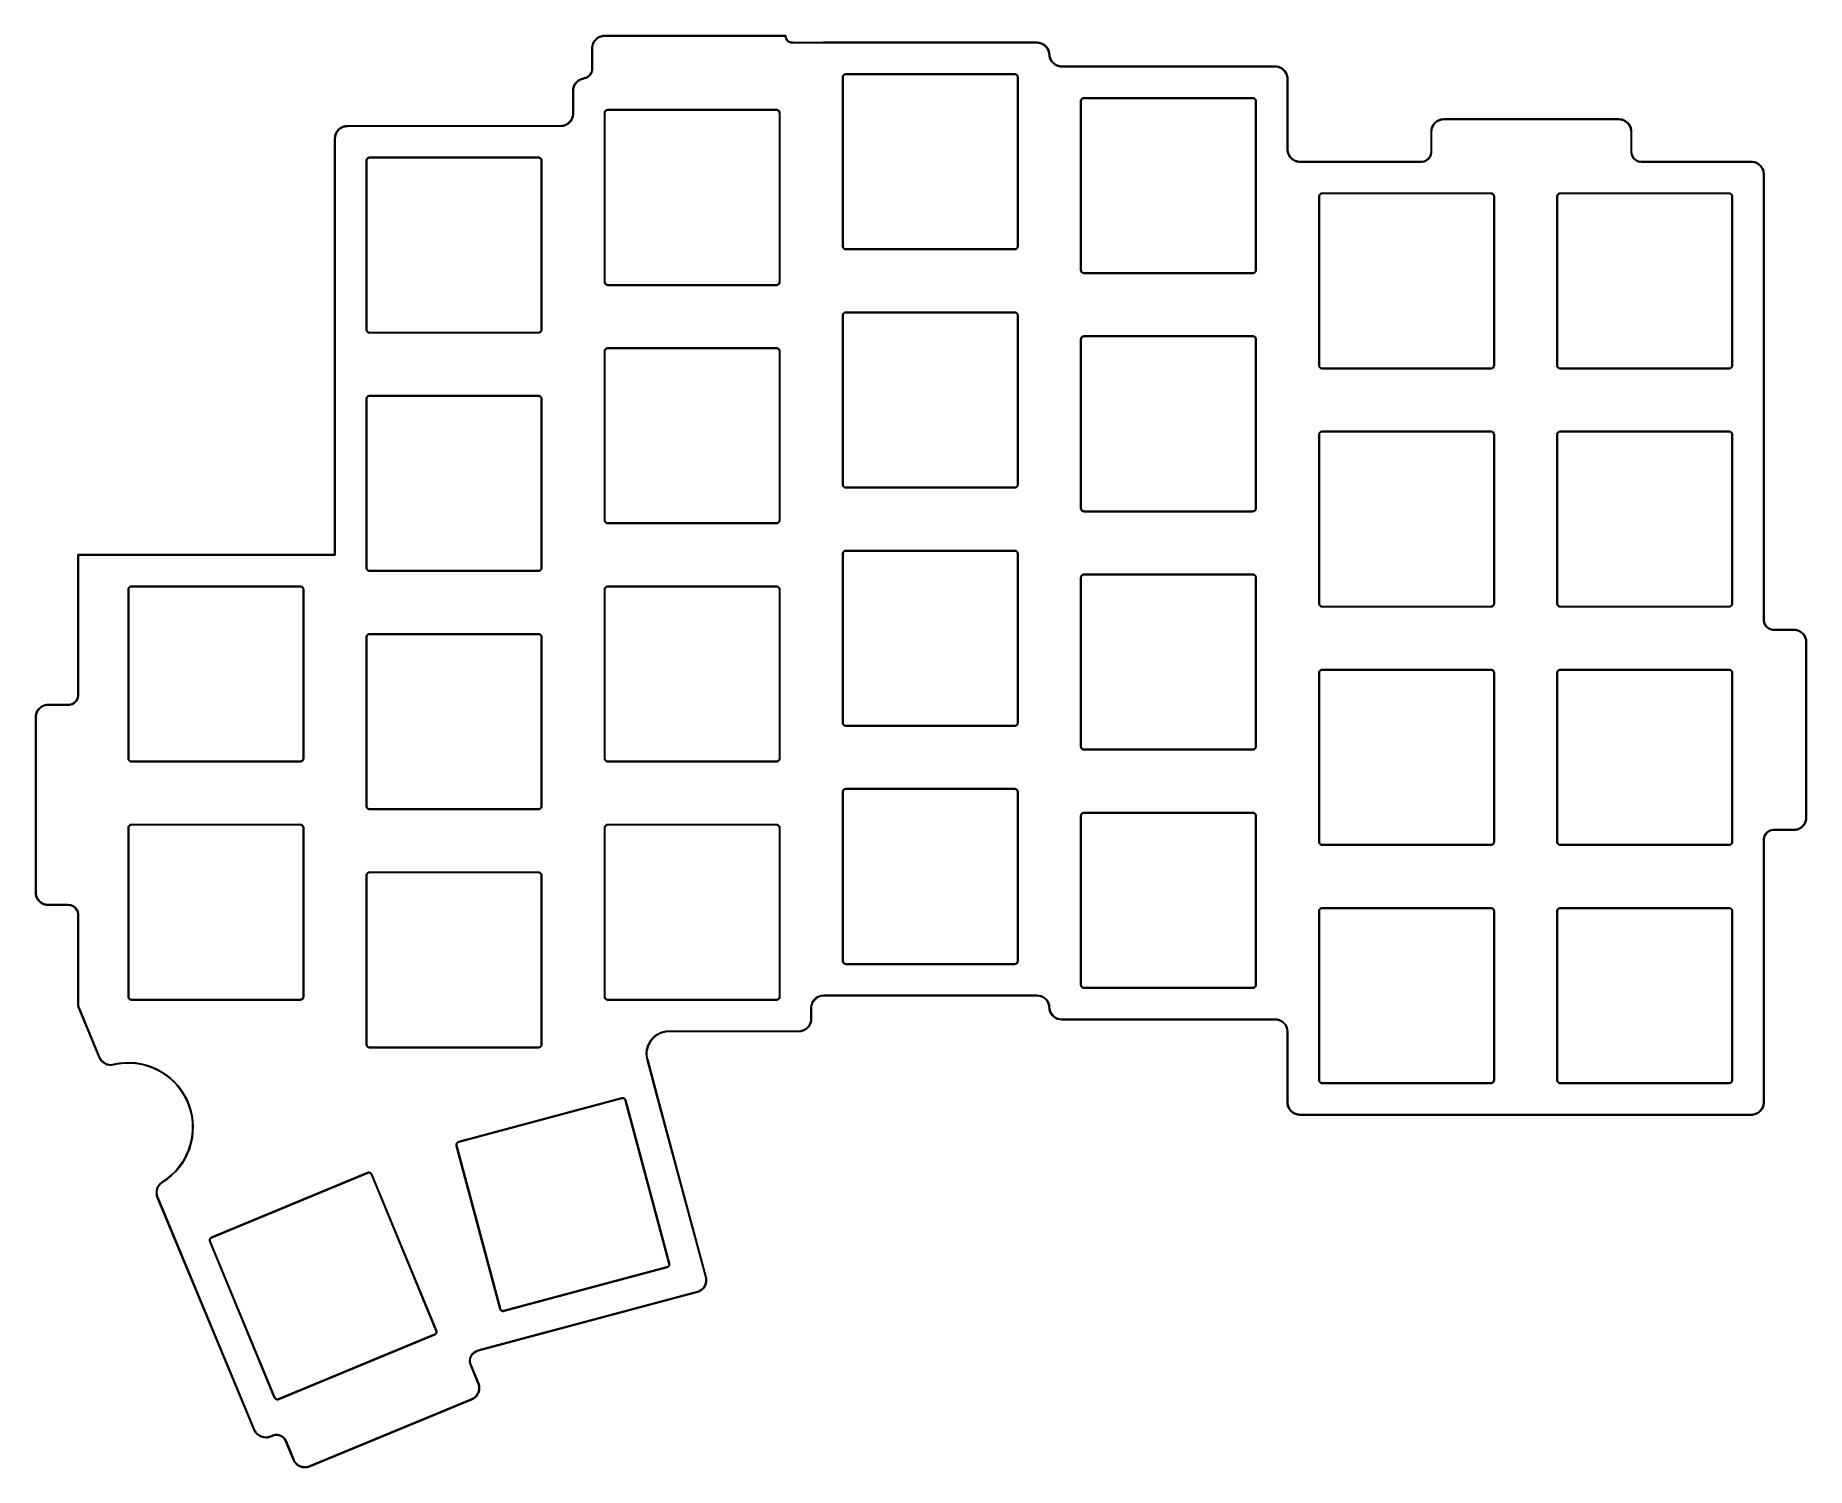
# Model space of a CAD drawing. Header units: millimetres. Extents: x 51 to 193, y -133 to -18.
import ezdxf

# ---------------------------------------------------------------- set-up
doc = ezdxf.new("R2010")
doc.units = ezdxf.units.MM
doc.layers.add('Edge.Cuts', color=254, linetype='CONTINUOUS', true_color=0xd0d2cd)

msp = doc.modelspace()

# ---------------------------------------------------------------- linework, layer by layer
at = {"layer": 'Edge.Cuts', "linetype": 'CONTINUOUS'}
for p, q in [((95.845, -19.520591), (95.845143, -19.519868)), ((95.845, -21.12832), (95.845, -19.520591)), ((95.845042, -19.519138), (95.851884, -19.401654)), ((95.845143, -19.519868), (95.845042, -19.519138)), ((95.851884, -19.401654), (95.852116, -19.400761)), ((95.852056, -19.399844), (95.858878, -19.348025)), ((95.852116, -19.400761), (95.852056, -19.399844)), ((95.858878, -19.348025), (95.859144, -19.347241)), ((95.859144, -19.346411), (95.874445, -19.26949)), ((95.859144, -19.347241), (95.859144, -19.346411)), ((95.874445, -19.26949), (95.874762, -19.268722)), ((95.874762, -19.268722), (95.874817, -19.267897)), ((95.874817, -19.267897), (95.888344, -19.217412)), ((95.888344, -19.217412), (95.88871, -19.216668)), ((95.88871, -19.216668), (95.888819, -19.215846)), ((95.888819, -19.215846), (95.914029, -19.14158)), ((95.901747, -19.405462), (95.895, -19.521322)), ((95.895, -19.521322), (95.895, -21.129132)), ((95.908342, -19.355369), (95.901747, -19.405462)), ((95.923326, -19.280038), (95.908342, -19.355369)), ((95.914029, -19.14158), (95.914443, -19.140862)), ((95.914443, -19.140862), (95.914605, -19.140049)), ((95.914605, -19.140049), (95.934607, -19.09176)), ((95.936427, -19.231143), (95.923326, -19.280038)), ((95.934607, -19.09176), (95.935067, -19.09107)), ((95.935067, -19.09107), (95.935282, -19.090271)), ((95.935282, -19.090271), (95.969969, -19.019931)), ((95.96111, -19.15843), (95.936427, -19.231143)), ((95.980487, -19.111652), (95.96111, -19.15843)), ((95.969969, -19.019931), (95.970474, -19.019271)), ((95.970474, -19.019271), (95.970741, -19.018488)), ((95.970741, -19.018488), (95.996875, -18.973224)), ((96.014454, -19.042771), (95.980487, -19.111652)), ((95.996875, -18.973224), (95.99742, -18.972602)), ((95.99742, -18.972602), (95.997738, -18.971835)), ((95.997738, -18.971835), (96.04131, -18.906625)), ((96.039768, -18.99893), (96.014454, -19.042771)), ((96.082426, -18.935087), (96.039768, -18.99893)), ((96.04131, -18.906625), (96.041896, -18.906038)), ((96.041896, -18.906038), (96.042263, -18.905295)), ((96.042263, -18.905295), (96.07408, -18.863829)), ((96.07408, -18.863829), (96.074703, -18.863282)), ((96.074703, -18.863282), (96.075118, -18.862564)), ((96.075118, -18.862564), (96.126829, -18.803599)), ((96.113248, -18.894917), (96.082426, -18.935087)), ((96.163872, -18.837191), (96.113248, -18.894917)), ((96.126829, -18.803599), (96.127486, -18.803094)), ((96.127486, -18.803094), (96.127947, -18.802405)), ((96.127947, -18.802405), (96.164906, -18.765447)), ((96.199676, -18.801386), (96.163872, -18.837191)), ((96.164906, -18.765447), (96.165593, -18.764987)), ((96.165593, -18.764987), (96.166099, -18.764329)), ((96.166099, -18.764329), (96.225065, -18.712618)), ((96.257417, -18.750748), (96.199676, -18.801386)), ((96.225065, -18.712618), (96.225781, -18.712204)), ((96.225781, -18.712204), (96.226329, -18.71158)), ((96.226329, -18.71158), (96.267795, -18.679763)), ((96.297584, -18.719928), (96.257417, -18.750748)), ((96.267795, -18.679763), (96.268538, -18.679396)), ((96.268538, -18.679396), (96.269125, -18.67881)), ((96.269125, -18.67881), (96.334334, -18.635239)), ((96.36144, -18.677261), (96.297584, -18.719928)), ((96.334334, -18.635239), (96.335101, -18.634921)), ((96.335101, -18.634921), (96.335724, -18.634375)), ((96.335724, -18.634375), (96.380988, -18.60824)), ((96.40527, -18.651955), (96.36144, -18.677261)), ((96.380988, -18.60824), (96.381773, -18.607973)), ((96.381773, -18.607973), (96.382431, -18.607469)), ((96.382431, -18.607469), (96.452771, -18.572782)), ((96.474152, -18.617987), (96.40527, -18.651955)), ((96.452771, -18.572782), (96.453571, -18.572567)), ((96.453571, -18.572567), (96.454261, -18.572107)), ((96.454261, -18.572107), (96.502549, -18.552105)), ((96.520935, -18.598609), (96.474152, -18.617987)), ((96.502549, -18.552105), (96.503362, -18.551943)), ((96.503362, -18.551943), (96.50408, -18.551529)), ((96.50408, -18.551529), (96.578346, -18.526319)), ((96.593643, -18.573927), (96.520935, -18.598609)), ((96.578346, -18.526319), (96.579168, -18.52621)), ((96.579168, -18.52621), (96.579912, -18.525844)), ((96.579912, -18.525844), (96.630397, -18.512317)), ((96.642538, -18.560826), (96.593643, -18.573927)), ((96.630397, -18.512317), (96.631222, -18.512262)), ((96.631222, -18.512262), (96.63199, -18.511945)), ((96.63199, -18.511945), (96.708911, -18.496644)), ((96.717869, -18.545842), (96.642538, -18.560826)), ((96.708911, -18.496644), (96.709741, -18.496644)), ((96.709741, -18.496644), (96.710525, -18.496378)), ((96.710525, -18.496378), (96.762344, -18.489556)), ((96.767962, -18.539247), (96.717869, -18.545842)), ((96.762344, -18.489556), (96.763261, -18.489616)), ((96.763261, -18.489616), (96.764154, -18.489384)), ((96.764154, -18.489384), (96.881637, -18.482542)), ((96.883823, -18.5325), (96.767962, -18.539247)), ((96.881637, -18.482542), (96.882368, -18.482643)), ((96.882368, -18.482643), (96.883091, -18.4825)), ((96.883091, -18.4825), (110.856909, -18.4825)), ((110.856177, -18.5325), (96.883823, -18.5325)), ((110.972939, -18.5393), (110.856177, -18.5325)), ((110.856909, -18.4825), (110.857631, -18.482643)), ((110.857631, -18.482643), (110.858362, -18.482542)), ((110.858362, -18.482542), (110.97463, -18.489313)), ((110.974158, -18.53913), (110.972939, -18.5393)), ((110.975373, -18.539323), (110.974158, -18.53913)), ((110.97463, -18.489313), (111.33902, -18.475019)), ((111.317917, -18.525885), (110.975373, -18.539323)), ((111.329422, -18.627948), (111.317917, -18.525885)), ((111.371952, -18.749478), (111.329422, -18.627948)), ((111.33902, -18.475019), (111.346616, -18.476223)), ((111.346616, -18.476223), (111.347724, -18.476223)), ((111.347724, -18.476223), (111.348033, -18.476447)), ((111.348033, -18.476447), (111.348654, -18.476546)), ((111.348654, -18.476546), (111.350434, -18.478191)), ((111.350434, -18.478191), (111.360225, -18.485304)), ((111.360225, -18.485304), (111.361125, -18.488075)), ((111.361125, -18.488075), (111.362704, -18.489535)), ((111.362704, -18.489535), (111.362855, -18.493399)), ((111.362855, -18.493399), (111.365, -18.499999)), ((111.365, -18.499999), (111.365003, -18.559151)), ((111.365003, -18.559151), (111.391333, -18.674489)), ((111.440456, -18.858499), (111.371952, -18.749478)), ((111.391333, -18.674489), (111.442666, -18.781077)), ((111.531501, -18.949544), (111.440456, -18.858499)), ((111.442666, -18.781077), (111.516429, -18.873571)), ((111.516429, -18.873571), (111.608923, -18.947334)), ((111.640522, -19.018048), (111.531501, -18.949544)), ((111.608923, -18.947334), (111.715511, -18.998667)), ((111.762052, -19.060578), (111.640522, -19.018048)), ((111.715511, -18.998667), (111.830849, -19.024997)), ((111.88993, -19.074992), (111.762052, -19.060578)), ((111.830849, -19.024997), (111.890001, -19.025)), ((111.889969, -19.075), (111.88993, -19.074992)), ((114.325253, -19.078044), (111.889969, -19.075)), ((111.890001, -19.025), (111.890012, -19.025003)), ((111.890012, -19.025003), (111.890031, -19.025)), ((111.890031, -19.025), (114.32482, -19.028043)), ((114.32482, -19.028043), (114.402758, -19.025019)), ((114.325751, -19.077945), (114.325253, -19.078044)), ((114.326253, -19.078025), (114.325751, -19.077945)), ((114.404206, -19.074999), (114.326253, -19.078025)), ((114.402758, -19.025019), (114.403243, -19.025096)), ((114.403243, -19.025096), (114.403727, -19.025)), ((114.403727, -19.025), (131.436537, -19.024998)), ((131.436075, -19.074998), (114.404206, -19.074999)), ((131.511071, -19.07782), (131.436075, -19.074998)), ((131.436537, -19.024998), (131.437006, -19.025091)), ((131.437006, -19.025091), (131.437477, -19.025016)), ((131.437477, -19.025016), (131.513555, -19.027879)), ((131.543473, -19.080568), (131.511071, -19.07782)), ((131.513555, -19.027879), (131.514133, -19.028016)), ((131.514133, -19.028016), (131.514728, -19.02795)), ((131.514728, -19.02795), (131.548434, -19.030809)), ((131.625375, -19.092433), (131.543473, -19.080568)), ((131.548434, -19.030809), (131.549155, -19.031017)), ((131.549155, -19.031017), (131.549905, -19.030978)), ((131.549905, -19.030978), (131.633588, -19.043101)), ((131.705669, -19.111106), (131.625375, -19.092433)), ((131.633588, -19.043101), (131.634598, -19.043458)), ((131.634598, -19.043458), (131.635666, -19.043493)), ((131.635666, -19.043493), (131.718025, -19.062646)), ((131.784295, -19.136564), (131.705669, -19.111106)), ((131.718025, -19.062646), (131.719, -19.063087)), ((131.719, -19.063087), (131.720063, -19.063212)), ((131.720063, -19.063212), (131.800507, -19.089259)), ((131.829841, -19.154799), (131.784295, -19.136564)), ((131.800507, -19.089259), (131.801254, -19.089676)), ((131.801254, -19.089676), (131.802098, -19.089834)), ((131.802098, -19.089834), (131.84921, -19.108696)), ((131.904613, -19.190785), (131.829841, -19.154799)), ((131.84921, -19.108696), (131.849928, -19.109164)), ((131.849928, -19.109164), (131.850759, -19.109378)), ((131.850759, -19.109378), (131.926951, -19.146046)), ((131.932852, -19.206498), (131.904613, -19.190785)), ((131.926951, -19.146046), (131.927552, -19.146498)), ((131.927552, -19.146498), (131.928266, -19.146728)), ((131.928266, -19.146728), (131.957824, -19.163175)), ((132.002677, -19.25096), (131.932852, -19.206498)), ((131.957824, -19.163175), (131.958396, -19.163661)), ((131.958396, -19.163661), (131.959096, -19.163933)), ((131.959096, -19.163933), (132.03042, -19.209349)), ((132.068218, -19.300955), (132.002677, -19.25096)), ((132.03042, -19.209349), (132.031194, -19.21009)), ((132.031194, -19.21009), (132.032154, -19.21056)), ((132.032154, -19.21056), (132.099384, -19.261843)), ((132.129298, -19.356311), (132.068218, -19.300955)), ((132.099384, -19.261843), (132.100093, -19.262647)), ((132.100093, -19.262647), (132.101009, -19.263196)), ((132.101009, -19.263196), (132.163663, -19.319978)), ((132.185634, -19.416797), (132.129298, -19.356311)), ((132.163663, -19.319978), (132.164299, -19.320836)), ((132.164299, -19.320836), (132.165169, -19.321463)), ((132.165169, -19.321463), (132.222799, -19.383338)), ((132.216567, -19.454879), (132.185634, -19.416797)), ((132.264399, -19.522668), (132.216567, -19.454879)), ((132.222799, -19.383338), (132.223249, -19.384067)), ((132.223249, -19.384067), (132.22391, -19.384615)), ((132.22391, -19.384615), (132.255906, -19.424005)), ((132.255906, -19.424005), (132.256306, -19.424763)), ((132.256306, -19.424763), (132.256928, -19.425354)), ((132.256928, -19.425354), (132.305678, -19.494443)), ((132.28145, -19.550155), (132.264399, -19.522668)), ((132.320833, -19.622933), (132.28145, -19.550155)), ((132.305678, -19.494443), (132.305982, -19.495128)), ((132.305982, -19.495128), (132.306496, -19.495678)), ((132.306496, -19.495678), (132.324326, -19.524422)), ((132.353796, -19.698492), (132.320833, -19.622933)), ((132.324326, -19.524422), (132.324589, -19.525125)), ((132.324589, -19.525125), (132.325069, -19.525703)), ((132.325069, -19.525703), (132.365311, -19.600069)), ((132.380255, -19.776566), (132.353796, -19.698492)), ((132.365311, -19.600069), (132.365626, -19.601091)), ((132.365626, -19.601091), (132.366238, -19.60197)), ((132.366238, -19.60197), (132.400049, -19.679472)), ((132.400035, -19.856661), (132.380255, -19.776566)), ((132.400049, -19.679472), (132.400277, -19.680518)), ((132.400277, -19.680518), (132.400812, -19.681445)), ((132.400812, -19.681445), (132.427951, -19.761527)), ((132.427951, -19.761527), (132.42809, -19.762586)), ((132.42809, -19.762586), (132.428545, -19.763557)), ((132.428545, -19.763557), (132.448818, -19.845647)), ((95.818539, -21.329707), (95.838317, -21.230275)), ((95.838317, -21.230275), (95.845, -21.12832)), ((95.887676, -21.23843), (95.867261, -21.341065)), ((95.888102, -21.235188), (95.887676, -21.236778)), ((95.887676, -21.236778), (95.887676, -21.23843)), ((95.894946, -21.130767), (95.888102, -21.235188)), ((95.895, -21.129132), (95.894837, -21.129946)), ((95.894837, -21.129946), (95.894946, -21.130767)), ((132.412968, -19.9358), (132.400035, -19.856661)), ((132.425908, -20.060899), (132.412968, -19.9358)), ((132.426041, -20.06133), (132.425908, -20.060899)), ((132.426015, -20.061784), (132.426041, -20.06133)), ((132.433907, -20.1183), (132.426015, -20.061784)), ((132.434223, -20.119208), (132.433907, -20.1183)), ((132.434241, -20.120168), (132.434223, -20.119208)), ((132.456964, -20.224409), (132.434241, -20.120168)), ((132.448818, -19.845647), (132.448864, -19.846659)), ((132.448864, -19.846659), (132.44922, -19.847609)), ((132.44922, -19.847609), (132.462432, -19.928452)), ((132.457443, -20.225509), (132.456964, -20.224409)), ((132.45758, -20.226706), (132.457443, -20.225509)), ((132.483351, -20.307213), (132.45758, -20.226706)), ((132.462432, -19.928452), (132.462406, -19.929201)), ((132.462406, -19.929201), (132.462626, -19.929913)), ((132.462626, -19.929913), (132.475594, -20.055297)), ((132.475594, -20.055297), (132.483296, -20.110453)), ((132.483296, -20.110453), (132.50556, -20.212588)), ((132.48387, -20.30815), (132.483351, -20.307213)), ((132.484081, -20.309198), (132.48387, -20.30815)), ((132.516565, -20.387238), (132.484081, -20.309198)), ((132.50556, -20.212588), (132.53065, -20.290967)), ((132.517159, -20.388124), (132.516565, -20.387238)), ((132.517459, -20.389155), (132.517159, -20.388124)), ((132.556423, -20.46417), (132.517459, -20.389155)), ((132.53065, -20.290967), (132.562314, -20.367038)), ((132.557093, -20.465006), (132.556423, -20.46417)), ((132.557477, -20.466004), (132.557093, -20.465006)), ((132.602643, -20.537457), (132.557477, -20.466004)), ((132.562314, -20.367038), (132.600306, -20.440183)), ((132.600306, -20.440183), (132.644339, -20.509843)), ((132.603379, -20.538231), (132.602643, -20.537457)), ((132.603847, -20.539195), (132.603379, -20.538231)), ((132.654891, -20.606575), (132.603847, -20.539195)), ((132.644339, -20.509843), (132.694102, -20.575533)), ((132.655691, -20.607286), (132.654891, -20.606575)), ((132.656239, -20.608206), (132.655691, -20.607286)), ((132.712795, -20.671029), (132.656239, -20.608206)), ((132.694102, -20.575533), (132.749321, -20.636871)), ((132.713568, -20.671606), (132.712795, -20.671029)), ((132.714122, -20.672394), (132.713568, -20.671606)), ((132.763104, -20.719105), (132.714122, -20.672394)), ((132.749321, -20.636871), (132.796841, -20.682186)), ((132.764008, -20.719678), (132.763104, -20.719105)), ((132.764695, -20.720498), (132.764008, -20.719678)), ((132.843708, -20.784006), (132.764695, -20.720498)), ((132.796841, -20.682186), (132.874127, -20.744306)), ((132.844751, -20.78455), (132.843708, -20.784006)), ((132.845587, -20.785377), (132.844751, -20.78455)), ((132.91611, -20.831981), (132.845587, -20.785377)), ((132.874127, -20.744306), (132.942874, -20.789737)), ((132.917, -20.832344), (132.91611, -20.831981)), ((132.917737, -20.83297), (132.917, -20.832344)), ((132.97688, -20.86588), (132.917737, -20.83297)), ((132.942874, -20.789737), (133.000357, -20.821723)), ((132.977797, -20.866175), (132.97688, -20.86588)), ((132.978578, -20.866742), (132.977797, -20.866175)), ((133.055358, -20.902102), (132.978578, -20.866742)), ((133.000357, -20.821723), (133.07532, -20.856246)), ((133.0564, -20.902351), (133.055358, -20.902102)), ((133.057315, -20.902904), (133.0564, -20.902351)), ((133.136809, -20.931647), (133.057315, -20.902904)), ((133.07532, -20.856246), (133.15281, -20.884265)), ((133.137866, -20.931807), (133.136809, -20.931647)), ((133.138827, -20.932282), (133.137866, -20.931807)), ((133.220466, -20.954203), (133.138827, -20.932282)), ((133.15281, -20.884265), (133.232307, -20.905611)), ((133.221639, -20.95428), (133.220466, -20.954203)), ((133.222738, -20.954701), (133.221639, -20.95428)), ((133.322662, -20.971777), (133.222738, -20.954701)), ((133.232307, -20.905611), (133.330039, -20.922312)), ((133.323731, -20.971748), (133.322662, -20.971777)), ((133.32476, -20.972045), (133.323731, -20.971748)), ((133.392201, -20.977766), (133.32476, -20.972045)), ((133.330039, -20.922312), (133.395784, -20.927889)), ((133.392869, -20.97769), (133.392201, -20.977766)), ((133.393521, -20.977842), (133.392869, -20.97769)), ((133.461135, -20.979988), (133.393521, -20.977842)), ((133.395784, -20.927889), (133.462311, -20.93)), ((133.461531, -20.979922), (133.461135, -20.979988)), ((133.461928, -20.980001), (133.461531, -20.979922)), ((150.485793, -20.98), (133.461928, -20.980001)), ((133.462311, -20.93), (150.486273, -20.93)), ((150.563133, -20.983001), (150.485793, -20.98)), ((150.486273, -20.93), (150.486756, -20.930096)), ((150.486756, -20.930096), (150.487242, -20.930019)), ((150.487242, -20.930019), (150.565685, -20.933063)), ((150.596532, -20.985923), (150.563133, -20.983001)), ((150.565685, -20.933063), (150.566282, -20.933206)), ((150.566282, -20.933206), (150.566895, -20.933139)), ((150.566895, -20.933139), (150.601642, -20.936179)), ((150.680925, -20.998536), (150.596532, -20.985923)), ((150.601642, -20.936179), (150.602386, -20.936396)), ((150.602386, -20.936396), (150.603158, -20.936359)), ((150.603158, -20.936359), (150.689386, -20.949245)), ((150.763775, -21.018426), (150.680925, -20.998536)), ((150.689386, -20.949245), (150.690424, -20.949617)), ((150.690424, -20.949617), (150.691527, -20.949661)), ((150.691527, -20.949661), (150.776303, -20.970014)), ((150.812027, -21.03364), (150.763775, -21.018426)), ((150.776303, -20.970014), (150.777104, -20.970383)), ((150.777104, -20.970383), (150.777985, -20.97048)), ((150.777985, -20.97048), (150.82789, -20.986215)), ((150.891319, -21.064875), (150.812027, -21.03364)), ((150.82789, -20.986215), (150.828666, -20.98664)), ((150.828666, -20.98664), (150.829535, -20.986798)), ((150.829535, -20.986798), (150.910654, -21.018752)), ((150.967378, -21.102797), (150.891319, -21.064875)), ((150.910654, -21.018752), (150.911581, -21.019348)), ((150.911581, -21.019348), (150.912646, -21.019639)), ((150.912646, -21.019639), (150.990671, -21.058541)), ((151.039864, -21.147217), (150.967378, -21.102797)), ((150.990671, -21.058541), (150.991542, -21.059215)), ((150.991542, -21.059215), (150.992579, -21.059598)), ((150.992579, -21.059598), (151.066917, -21.105153)), ((151.108188, -21.197774), (151.039864, -21.147217)), ((151.066917, -21.105153), (151.067728, -21.105902)), ((151.067728, -21.105902), (151.068725, -21.106373)), ((151.068725, -21.106373), (151.13881, -21.158233)), ((151.171853, -21.254099), (151.108188, -21.197774)), ((151.13881, -21.158233), (151.13955, -21.159048)), ((151.13955, -21.159048), (151.140505, -21.159605)), ((151.140505, -21.159605), (151.205803, -21.217376)), ((151.205803, -21.217376), (151.206471, -21.218255)), ((151.206471, -21.218255), (151.207371, -21.218891)), ((151.207371, -21.218891), (151.267386, -21.282133)), ((94.333416, -22.746175), (94.350798, -22.660739)), ((94.350798, -22.660739), (94.351097, -22.660025)), ((94.351097, -22.660025), (94.351148, -22.659253)), ((94.351148, -22.659253), (94.360175, -22.625563)), ((94.360175, -22.625563), (94.360517, -22.624868)), ((94.360517, -22.624868), (94.360615, -22.624101)), ((94.360615, -22.624101), (94.388279, -22.54142)), ((94.388279, -22.54142), (94.388825, -22.540463)), ((94.388825, -22.540463), (94.38906, -22.539383)), ((94.38906, -22.539383), (94.423825, -22.459429)), ((94.408274, -22.639236), (94.399642, -22.671453)), ((94.435346, -22.558325), (94.408274, -22.639236)), ((94.423825, -22.459429), (94.424455, -22.45852)), ((94.424455, -22.45852), (94.424782, -22.457469)), ((94.424782, -22.457469), (94.466384, -22.380849)), ((94.469243, -22.480367), (94.435346, -22.558325)), ((94.466384, -22.380849), (94.467089, -22.38)), ((94.467089, -22.38), (94.467507, -22.37898)), ((94.467507, -22.37898), (94.515627, -22.306277)), ((94.509803, -22.405666), (94.469243, -22.480367)), ((94.556716, -22.334785), (94.509803, -22.405666)), ((94.515627, -22.306277), (94.516403, -22.305493)), ((94.516403, -22.305493), (94.516909, -22.304512)), ((94.516909, -22.304512), (94.571183, -22.236279)), ((94.609767, -22.268091), (94.556716, -22.334785)), ((94.571183, -22.236279), (94.571857, -22.235708)), ((94.571857, -22.235708), (94.572316, -22.234952)), ((94.572316, -22.234952), (94.607668, -22.196373)), ((94.607668, -22.196373), (94.608114, -22.196045)), ((94.608114, -22.196045), (94.608422, -22.195585)), ((94.608422, -22.195585), (94.633086, -22.170922)), ((94.644159, -22.230559), (94.609767, -22.268091)), ((94.633086, -22.170922), (94.633727, -22.170493)), ((94.633727, -22.170493), (94.634197, -22.169876)), ((94.634197, -22.169876), (94.699496, -22.112105)), ((94.667893, -22.206824), (94.644159, -22.230559)), ((94.731813, -22.150272), (94.667893, -22.206824)), ((94.699496, -22.112105), (94.700448, -22.111549)), ((94.700448, -22.111549), (94.70119, -22.110733)), ((94.70119, -22.110733), (94.771276, -22.058872)), ((94.800314, -22.099584), (94.731813, -22.150272)), ((94.771276, -22.058872), (94.772075, -22.058494)), ((94.772075, -22.058494), (94.772714, -22.057884)), ((94.772714, -22.057884), (94.816846, -22.029769)), ((94.842984, -22.072401), (94.800314, -22.099584)), ((94.816846, -22.029769), (94.81767, -22.029448)), ((94.81767, -22.029448), (94.818349, -22.028884)), ((94.818349, -22.028884), (94.894969, -21.987282)), ((94.918149, -22.03159), (94.842984, -22.072401)), ((94.894969, -21.987282), (94.895707, -21.987052)), ((94.895707, -21.987052), (94.896333, -21.986594)), ((94.896333, -21.986594), (94.927944, -21.971854)), ((94.948386, -22.01749), (94.918149, -22.03159)), ((94.927944, -21.971854), (94.928696, -21.971669)), ((94.928696, -21.971669), (94.929346, -21.971252)), ((94.929346, -21.971252), (95.010466, -21.939297)), ((95.027778, -21.986216), (94.948386, -22.01749)), ((95.010466, -21.939297), (95.011554, -21.9391)), ((95.011554, -21.9391), (95.012528, -21.938588)), ((95.012528, -21.938588), (95.096122, -21.913826)), ((95.109315, -21.962065), (95.027778, -21.986216)), ((95.096122, -21.913826), (95.097181, -21.913728)), ((95.097181, -21.913728), (95.098164, -21.913313)), ((95.098164, -21.913313), (95.270485, -21.877702)), ((95.282114, -21.926356), (95.109315, -21.962065)), ((95.270485, -21.877702), (95.366556, -21.84509)), ((95.283549, -21.925748), (95.282114, -21.926356)), ((95.285091, -21.925546), (95.283549, -21.925748)), ((95.384182, -21.891909), (95.285091, -21.925546)), ((95.366556, -21.84509), (95.457473, -21.800255)), ((95.385609, -21.891084), (95.384182, -21.891909)), ((95.387203, -21.890658), (95.385609, -21.891084)), ((95.481057, -21.844375), (95.387203, -21.890658)), ((95.457473, -21.800255), (95.541756, -21.743939)), ((95.482365, -21.843371), (95.481057, -21.844375)), ((95.483889, -21.84274), (95.482365, -21.843371)), ((95.570898, -21.784602), (95.483889, -21.84274)), ((95.541756, -21.743939), (95.617966, -21.677105)), ((95.572064, -21.783435), (95.570898, -21.784602)), ((95.573493, -21.782611), (95.572064, -21.783435)), ((95.652169, -21.713614), (95.573493, -21.782611)), ((95.617966, -21.677105), (95.684807, -21.600889)), ((95.653172, -21.712305), (95.652169, -21.713614)), ((95.654481, -21.711302), (95.653172, -21.712305)), ((95.723479, -21.632626), (95.654481, -21.711302)), ((95.684807, -21.600889), (95.741122, -21.516605)), ((95.724303, -21.631197), (95.723479, -21.632626)), ((95.72547, -21.630031), (95.724303, -21.631197)), ((95.783607, -21.543021), (95.72547, -21.630031)), ((95.741122, -21.516605), (95.785958, -21.425689)), ((95.784237, -21.541497), (95.783607, -21.543021)), ((95.785242, -21.540189), (95.784237, -21.541497)), ((95.831526, -21.446336), (95.785242, -21.540189)), ((95.785958, -21.425689), (95.818539, -21.329707)), ((95.831952, -21.444742), (95.831526, -21.446336)), ((95.832777, -21.443315), (95.831952, -21.444742)), ((95.866414, -21.344224), (95.832777, -21.443315)), ((95.866629, -21.34259), (95.866414, -21.344224)), ((95.867261, -21.341065), (95.866629, -21.34259)), ((115.895, -21.825), (115.895162, -21.824185)), ((115.895, -35.325), (115.895, -21.825)), ((115.895054, -21.823365), (115.897193, -21.790733)), ((115.895162, -21.824185), (115.895054, -21.823365)), ((115.897193, -21.790733), (115.897619, -21.789142)), ((115.897619, -21.787491), (115.903999, -21.755418)), ((115.897619, -21.789142), (115.897619, -21.787491)), ((115.903999, -21.755418), (115.904631, -21.753892)), ((115.904631, -21.753892), (115.904846, -21.752259)), ((115.904846, -21.752259), (115.915357, -21.721294)), ((115.915357, -21.721294), (115.91618, -21.719868)), ((115.91618, -21.719868), (115.916608, -21.718271)), ((115.916608, -21.718271), (115.931073, -21.688942)), ((115.931073, -21.688942), (115.932075, -21.687635)), ((115.932075, -21.687635), (115.932707, -21.686111)), ((115.932707, -21.686111), (115.950875, -21.658921)), ((115.946977, -21.795644), (115.945, -21.825811)), ((115.945, -21.825811), (115.945, -35.324188)), ((115.95272, -21.766773), (115.946977, -21.795644)), ((115.950875, -21.658921), (115.952042, -21.657753)), ((115.952042, -21.657753), (115.952866, -21.656327)), ((115.962174, -21.738921), (115.95272, -21.766773)), ((115.952866, -21.656327), (115.974427, -21.63174)), ((115.97519, -21.712527), (115.962174, -21.738921)), ((115.974427, -21.63174), (115.975736, -21.630735)), ((115.991543, -21.688055), (115.97519, -21.712527)), ((115.975736, -21.630735), (115.97674, -21.629427)), ((115.97674, -21.629427), (116.001327, -21.607865)), ((116.010942, -21.665934), (115.991543, -21.688055)), ((116.001327, -21.607865), (116.002755, -21.60704)), ((116.002755, -21.60704), (116.003921, -21.605875)), ((116.003921, -21.605875), (116.03111, -21.587707)), ((116.033058, -21.64654), (116.010942, -21.665934)), ((116.03111, -21.587707), (116.032634, -21.587075)), ((116.032634, -21.587075), (116.033942, -21.586072)), ((116.057524, -21.630192), (116.033058, -21.64654)), ((116.033942, -21.586072), (116.063272, -21.571608)), ((116.083915, -21.617176), (116.057524, -21.630192)), ((116.063272, -21.571608), (116.064866, -21.57118)), ((116.064866, -21.57118), (116.066293, -21.570357)), ((116.066293, -21.570357), (116.097259, -21.559846)), ((116.111772, -21.60772), (116.083915, -21.617176)), ((116.097259, -21.559846), (116.098892, -21.559631)), ((116.098892, -21.559631), (116.100418, -21.558999)), ((116.100418, -21.558999), (116.13249, -21.552619)), ((116.140644, -21.601977), (116.111772, -21.60772)), ((116.13249, -21.552619), (116.134143, -21.552619)), ((116.134143, -21.552619), (116.135733, -21.552193)), ((116.135733, -21.552193), (116.168365, -21.550054)), ((116.170811, -21.6), (116.140644, -21.601977)), ((116.168365, -21.550054), (116.169185, -21.550162)), ((116.169185, -21.550162), (116.17, -21.55)), ((116.17, -21.55), (129.67, -21.55)), ((129.669189, -21.6), (116.170811, -21.6)), ((129.699355, -21.601977), (129.669189, -21.6)), ((129.67, -21.55), (129.670814, -21.550162)), ((129.670814, -21.550162), (129.671635, -21.550054)), ((129.671635, -21.550054), (129.704267, -21.552193)), ((129.728226, -21.60772), (129.699355, -21.601977)), ((129.704267, -21.552193), (129.705857, -21.552619)), ((129.705857, -21.552619), (129.707509, -21.552619)), ((129.707509, -21.552619), (129.739582, -21.558999)), ((129.756078, -21.617174), (129.728226, -21.60772)), ((129.739582, -21.558999), (129.741107, -21.559631)), ((129.741107, -21.559631), (129.742741, -21.559846)), ((129.742741, -21.559846), (129.773706, -21.570357)), ((129.782472, -21.63019), (129.756078, -21.617174)), ((129.773706, -21.570357), (129.775131, -21.57118)), ((129.775131, -21.57118), (129.776729, -21.571608)), ((129.776729, -21.571608), (129.806058, -21.586073)), ((129.806944, -21.646543), (129.782472, -21.63019)), ((129.806058, -21.586073), (129.807364, -21.587075)), ((129.829065, -21.665942), (129.806944, -21.646543)), ((129.807364, -21.587075), (129.808889, -21.587707)), ((129.808889, -21.587707), (129.836079, -21.605875)), ((129.848459, -21.688058), (129.829065, -21.665942)), ((129.836079, -21.605875), (129.837246, -21.607042)), ((129.837246, -21.607042), (129.838673, -21.607866)), ((129.838673, -21.607866), (129.86326, -21.629427)), ((129.864807, -21.712524), (129.848459, -21.688058)), ((129.86326, -21.629427), (129.864264, -21.630736)), ((129.864264, -21.630736), (129.865573, -21.63174)), ((129.877823, -21.738915), (129.864807, -21.712524)), ((129.865573, -21.63174), (129.887135, -21.656327)), ((129.887279, -21.766772), (129.877823, -21.738915)), ((129.887135, -21.656327), (129.887959, -21.657755)), ((129.893022, -21.795644), (129.887279, -21.766772)), ((129.887959, -21.657755), (129.889125, -21.658921)), ((129.889125, -21.658921), (129.907293, -21.68611)), ((129.895, -21.825811), (129.893022, -21.795644)), ((129.895, -35.324188), (129.895, -21.825811)), ((129.907293, -21.68611), (129.907924, -21.687634)), ((129.907924, -21.687634), (129.908928, -21.688942)), ((129.908928, -21.688942), (129.923392, -21.718272)), ((129.923392, -21.718272), (129.923819, -21.719866)), ((129.923819, -21.719866), (129.924643, -21.721293)), ((129.924643, -21.721293), (129.935154, -21.752259)), ((129.935154, -21.752259), (129.935368, -21.753892)), ((129.935368, -21.753892), (129.936001, -21.755418)), ((129.936001, -21.755418), (129.942381, -21.78749)), ((129.942381, -21.78749), (129.942381, -21.789142)), ((129.942381, -21.789142), (129.942807, -21.790733)), ((129.942807, -21.790733), (129.944946, -21.823365)), ((129.944946, -21.823365), (129.944837, -21.824185)), ((129.944837, -21.824185), (129.945, -21.825)), ((129.945, -21.825), (129.945, -35.325)), ((151.230365, -21.315758), (151.171853, -21.254099)), ((151.283283, -21.382285), (151.230365, -21.315758)), ((151.267386, -21.282133), (151.267974, -21.283066)), ((151.267974, -21.283066), (151.268817, -21.283779)), ((151.268817, -21.283779), (151.323091, -21.352012)), ((151.330379, -21.453441), (151.283283, -21.382285)), ((151.323091, -21.352012), (151.323596, -21.352993)), ((151.323596, -21.352993), (151.324373, -21.353777)), ((151.324373, -21.353777), (151.372493, -21.42648)), ((151.347058, -21.482331), (151.330379, -21.453441)), ((151.385223, -21.558879), (151.347058, -21.482331)), ((151.372493, -21.42648), (151.372786, -21.427196)), ((151.372786, -21.427196), (151.373296, -21.427778)), ((151.373296, -21.427778), (151.390736, -21.457984)), ((151.404583, -21.605616), (151.385223, -21.558879)), ((151.390736, -21.457984), (151.390984, -21.458716)), ((151.390984, -21.458716), (151.391459, -21.459329)), ((151.391459, -21.459329), (151.430361, -21.537354)), ((151.431622, -21.68643), (151.404583, -21.605616)), ((151.430361, -21.537354), (151.430593, -21.538206)), ((151.430593, -21.538206), (151.431085, -21.538942)), ((151.431085, -21.538942), (151.45111, -21.587284)), ((151.451466, -21.769085), (151.431622, -21.68643)), ((151.45111, -21.587284), (151.451282, -21.588153)), ((151.451282, -21.588153), (151.451721, -21.58892)), ((151.464076, -21.853467), (151.451466, -21.769085)), ((151.451721, -21.58892), (151.479385, -21.6716)), ((151.466998, -21.886866), (151.464076, -21.853467)), ((151.47, -21.964206), (151.466998, -21.886866)), ((151.47, -27.557544), (151.47, -21.964206)), ((151.479385, -21.6716), (151.479524, -21.672695)), ((151.479524, -21.672695), (151.479986, -21.673697)), ((151.479986, -21.673697), (151.500339, -21.758473)), ((151.500339, -21.758473), (151.500382, -21.759575)), ((151.500382, -21.759575), (151.500755, -21.760614)), ((151.500755, -21.760614), (151.513642, -21.846842)), ((151.513642, -21.846842), (151.513604, -21.847616)), ((151.513604, -21.847616), (151.513821, -21.848358)), ((151.513821, -21.848358), (151.516861, -21.883105)), ((151.516861, -21.883105), (151.516793, -21.883717)), ((151.516793, -21.883717), (151.516937, -21.884315)), ((151.516937, -21.884315), (151.519981, -21.962758)), ((151.519981, -21.962758), (151.519903, -21.963243)), ((151.519903, -21.963243), (151.52, -21.963727)), ((151.52, -21.963727), (151.52, -27.557123)), ((94.32, -22.916227), (94.320096, -22.915743)), ((94.32, -24.699623), (94.32, -22.916227)), ((94.320019, -22.915258), (94.323063, -22.836815)), ((94.320096, -22.915743), (94.320019, -22.915258)), ((94.323063, -22.836815), (94.323283, -22.835895)), ((94.323205, -22.834954), (94.333075, -22.748329)), ((94.323283, -22.835895), (94.323205, -22.834954)), ((94.333075, -22.748329), (94.333411, -22.747278)), ((94.333411, -22.747278), (94.333416, -22.746175)), ((94.372988, -22.839685), (94.37, -22.916706)), ((94.37, -22.916706), (94.37, -24.700044)), ((94.382629, -22.755074), (94.372988, -22.839685)), ((94.399642, -22.671453), (94.382629, -22.755074)), ((134.945, -23.73), (134.945162, -23.729185)), ((134.945, -37.23), (134.945, -23.73)), ((134.945054, -23.728365), (134.947193, -23.695733)), ((134.945162, -23.729185), (134.945054, -23.728365)), ((134.947193, -23.695733), (134.947619, -23.694142)), ((134.947619, -23.692491), (134.953999, -23.660418)), ((134.947619, -23.694142), (134.947619, -23.692491)), ((134.953999, -23.660418), (134.954631, -23.658892)), ((134.954631, -23.658892), (134.954846, -23.657259)), ((134.954846, -23.657259), (134.965357, -23.626294)), ((134.965357, -23.626294), (134.96618, -23.624868)), ((134.96618, -23.624868), (134.966608, -23.623271)), ((134.966608, -23.623271), (134.981073, -23.593942)), ((134.981073, -23.593942), (134.982075, -23.592635)), ((134.982075, -23.592635), (134.982707, -23.591111)), ((134.982707, -23.591111), (135.000875, -23.563921)), ((134.996977, -23.700644), (134.995, -23.730811)), ((134.995, -23.730811), (134.995, -37.229188)), ((135.00272, -23.671773), (134.996977, -23.700644)), ((135.000875, -23.563921), (135.002042, -23.562753)), ((135.002042, -23.562753), (135.002866, -23.561327)), ((135.012174, -23.643921), (135.00272, -23.671773)), ((135.002866, -23.561327), (135.024427, -23.53674)), ((135.02519, -23.617527), (135.012174, -23.643921)), ((135.024427, -23.53674), (135.025736, -23.535735)), ((135.041543, -23.593055), (135.02519, -23.617527)), ((135.025736, -23.535735), (135.02674, -23.534427)), ((135.02674, -23.534427), (135.051327, -23.512865)), ((135.060942, -23.570934), (135.041543, -23.593055)), ((135.051327, -23.512865), (135.052755, -23.51204)), ((135.052755, -23.51204), (135.053921, -23.510875)), ((135.053921, -23.510875), (135.08111, -23.492707)), ((135.083058, -23.55154), (135.060942, -23.570934)), ((135.08111, -23.492707), (135.082634, -23.492075)), ((135.082634, -23.492075), (135.083942, -23.491072)), ((135.107524, -23.535192), (135.083058, -23.55154)), ((135.083942, -23.491072), (135.113272, -23.476608)), ((135.133915, -23.522176), (135.107524, -23.535192)), ((135.113272, -23.476608), (135.114866, -23.47618)), ((135.114866, -23.47618), (135.116293, -23.475357)), ((135.116293, -23.475357), (135.147259, -23.464846)), ((135.161772, -23.51272), (135.133915, -23.522176)), ((135.147259, -23.464846), (135.148892, -23.464631)), ((135.148892, -23.464631), (135.150418, -23.463999)), ((135.150418, -23.463999), (135.18249, -23.457619)), ((135.190644, -23.506977), (135.161772, -23.51272)), ((135.18249, -23.457619), (135.184143, -23.457619)), ((135.184143, -23.457619), (135.185733, -23.457193)), ((135.185733, -23.457193), (135.218365, -23.455054)), ((135.220811, -23.505), (135.190644, -23.506977)), ((135.218365, -23.455054), (135.219185, -23.455162)), ((135.219185, -23.455162), (135.22, -23.455)), ((135.22, -23.455), (148.72, -23.455)), ((148.719189, -23.505), (135.220811, -23.505)), ((148.749355, -23.506977), (148.719189, -23.505)), ((148.72, -23.455), (148.720814, -23.455162)), ((148.720814, -23.455162), (148.721635, -23.455054)), ((148.721635, -23.455054), (148.754267, -23.457193)), ((148.778226, -23.51272), (148.749355, -23.506977)), ((148.754267, -23.457193), (148.755857, -23.457619)), ((148.755857, -23.457619), (148.757509, -23.457619)), ((148.757509, -23.457619), (148.789582, -23.463999)), ((148.806078, -23.522174), (148.778226, -23.51272)), ((148.789582, -23.463999), (148.791107, -23.464631)), ((148.791107, -23.464631), (148.792741, -23.464846)), ((148.792741, -23.464846), (148.823706, -23.475357)), ((148.832472, -23.53519), (148.806078, -23.522174)), ((148.823706, -23.475357), (148.825131, -23.47618)), ((148.825131, -23.47618), (148.826729, -23.476608)), ((148.826729, -23.476608), (148.856058, -23.491073)), ((148.856944, -23.551543), (148.832472, -23.53519)), ((148.856058, -23.491073), (148.857364, -23.492075)), ((148.879065, -23.570942), (148.856944, -23.551543)), ((148.857364, -23.492075), (148.858889, -23.492707)), ((148.858889, -23.492707), (148.886079, -23.510875)), ((148.898459, -23.593058), (148.879065, -23.570942)), ((148.886079, -23.510875), (148.887246, -23.512042)), ((148.887246, -23.512042), (148.888673, -23.512866)), ((148.888673, -23.512866), (148.91326, -23.534427)), ((148.914807, -23.617524), (148.898459, -23.593058)), ((148.91326, -23.534427), (148.914264, -23.535736)), ((148.914264, -23.535736), (148.915573, -23.53674)), ((148.927823, -23.643915), (148.914807, -23.617524)), ((148.915573, -23.53674), (148.937135, -23.561327)), ((148.937279, -23.671772), (148.927823, -23.643915)), ((148.937135, -23.561327), (148.937959, -23.562755)), ((148.943022, -23.700644), (148.937279, -23.671772)), ((148.937959, -23.562755), (148.939125, -23.563921)), ((148.939125, -23.563921), (148.957293, -23.59111)), ((148.945, -23.730811), (148.943022, -23.700644)), ((148.945, -37.229188), (148.945, -23.730811)), ((148.957293, -23.59111), (148.957924, -23.592634)), ((148.957924, -23.592634), (148.958928, -23.593942)), ((148.958928, -23.593942), (148.973392, -23.623272)), ((148.973392, -23.623272), (148.973819, -23.624866)), ((148.973819, -23.624866), (148.974643, -23.626293)), ((148.974643, -23.626293), (148.985154, -23.657259)), ((148.985154, -23.657259), (148.985368, -23.658892)), ((148.985368, -23.658892), (148.986001, -23.660418)), ((148.986001, -23.660418), (148.992381, -23.69249)), ((148.992381, -23.69249), (148.992381, -23.694142)), ((148.992381, -23.694142), (148.992807, -23.695733)), ((148.992807, -23.695733), (148.994946, -23.728365)), ((148.994946, -23.728365), (148.994837, -23.729185)), ((148.994837, -23.729185), (148.995, -23.73)), ((148.995, -23.73), (148.995, -37.23)), ((93.875584, -25.534376), (93.931152, -25.495466)), ((93.931152, -25.495466), (93.996709, -25.441421)), ((94.029443, -25.479237), (93.962189, -25.534679)), ((93.996709, -25.441421), (94.068994, -25.369137)), ((94.030209, -25.478298), (94.029443, -25.479237)), ((94.031218, -25.477625), (94.030209, -25.478298)), ((94.105124, -25.403718), (94.031218, -25.477625)), ((94.068994, -25.369137), (94.112528, -25.317256)), ((94.105736, -25.402801), (94.105124, -25.403718)), ((94.106598, -25.40211), (94.105736, -25.402801)), ((94.151459, -25.348647), (94.106598, -25.40211)), ((94.112528, -25.317256), (94.16193, -25.247992)), ((94.151937, -25.347774), (94.151459, -25.348647)), ((94.152661, -25.347094), (94.151937, -25.347774)), ((94.203272, -25.276135), (94.152661, -25.347094)), ((94.16193, -25.247992), (94.205003, -25.174865)), ((94.203725, -25.275129), (94.203272, -25.276135)), ((94.20446, -25.274306), (94.203725, -25.275129)), ((94.248695, -25.199206), (94.20446, -25.274306)), ((94.205003, -25.174865), (94.248209, -25.082207)), ((94.248209, -25.082207), (94.271367, -25.018582)), ((94.249094, -25.198061), (94.248695, -25.199206)), ((94.249812, -25.197083), (94.249094, -25.198061)), ((94.293984, -25.102355), (94.249812, -25.197083)), ((94.271367, -25.018582), (94.294074, -24.936692)), ((94.294246, -25.101283), (94.293984, -25.102355)), ((94.294074, -24.936692), (94.311825, -24.836024)), ((94.294818, -25.100341), (94.294246, -25.101283)), ((94.318688, -25.034758), (94.294818, -25.100341)), ((94.311825, -24.836024), (94.317753, -24.768265)), ((94.317753, -24.768265), (94.32, -24.699623)), ((94.318839, -25.033776), (94.318688, -25.034758)), ((94.319287, -25.032888), (94.318839, -25.033776)), ((94.342577, -24.948899), (94.319287, -25.032888)), ((94.342666, -24.947688), (94.342577, -24.948899)), ((94.343106, -24.946559), (94.342666, -24.947688)), ((94.361256, -24.843627), (94.343106, -24.946559)), ((94.361541, -24.841465), (94.361231, -24.842525)), ((94.361231, -24.842525), (94.361256, -24.843627)), ((94.367623, -24.771938), (94.361541, -24.841465)), ((94.367705, -24.770578), (94.367547, -24.771251)), ((94.367547, -24.771251), (94.367623, -24.771938)), ((94.369987, -24.700862), (94.367705, -24.770578)), ((94.37, -24.700044), (94.369919, -24.70045)), ((94.369919, -24.70045), (94.369987, -24.700862)), ((96.845, -24.6825), (96.845162, -24.681685)), ((96.845, -38.1825), (96.845, -24.6825)), ((96.845054, -24.680865), (96.847193, -24.648233)), ((96.845162, -24.681685), (96.845054, -24.680865)), ((96.847193, -24.648233), (96.847619, -24.646642)), ((96.847619, -24.644991), (96.853999, -24.612918)), ((96.847619, -24.646642), (96.847619, -24.644991)), ((96.853999, -24.612918), (96.854631, -24.611392)), ((96.854631, -24.611392), (96.854846, -24.609759)), ((96.854846, -24.609759), (96.865357, -24.578794)), ((96.865357, -24.578794), (96.86618, -24.577368)), ((96.86618, -24.577368), (96.866608, -24.575771)), ((96.866608, -24.575771), (96.881073, -24.546442)), ((96.881073, -24.546442), (96.882075, -24.545135)), ((96.882075, -24.545135), (96.882707, -24.543611)), ((96.882707, -24.543611), (96.900875, -24.516421)), ((96.896977, -24.653144), (96.895, -24.683311)), ((96.895, -24.683311), (96.895, -38.181688)), ((96.90272, -24.624273), (96.896977, -24.653144)), ((96.900875, -24.516421), (96.902042, -24.515253)), ((96.902042, -24.515253), (96.902866, -24.513827)), ((96.912174, -24.596421), (96.90272, -24.624273)), ((96.902866, -24.513827), (96.924427, -24.48924)), ((96.92519, -24.570027), (96.912174, -24.596421)), ((96.924427, -24.48924), (96.925736, -24.488235)), ((96.941543, -24.545555), (96.92519, -24.570027)), ((96.925736, -24.488235), (96.92674, -24.486927)), ((96.92674, -24.486927), (96.951327, -24.465365)), ((96.960942, -24.523434), (96.941543, -24.545555)), ((96.951327, -24.465365), (96.952755, -24.46454)), ((96.952755, -24.46454), (96.953921, -24.463375)), ((96.953921, -24.463375), (96.98111, -24.445207)), ((96.983058, -24.50404), (96.960942, -24.523434)), ((96.98111, -24.445207), (96.982634, -24.444575)), ((96.982634, -24.444575), (96.983942, -24.443572)), ((97.007524, -24.487692), (96.983058, -24.50404)), ((96.983942, -24.443572), (97.013272, -24.429108)), ((97.033915, -24.474676), (97.007524, -24.487692)), ((97.013272, -24.429108), (97.014866, -24.42868)), ((97.014866, -24.42868), (97.016293, -24.427857)), ((97.016293, -24.427857), (97.047259, -24.417346)), ((97.061772, -24.46522), (97.033915, -24.474676)), ((97.047259, -24.417346), (97.048892, -24.417131)), ((97.048892, -24.417131), (97.050418, -24.416499)), ((97.050418, -24.416499), (97.08249, -24.410119)), ((97.090644, -24.459477), (97.061772, -24.46522)), ((97.08249, -24.410119), (97.084143, -24.410119)), ((97.084143, -24.410119), (97.085733, -24.409693)), ((97.085733, -24.409693), (97.118365, -24.407554)), ((97.120811, -24.4575), (97.090644, -24.459477)), ((97.118365, -24.407554), (97.119185, -24.407662)), ((97.119185, -24.407662), (97.12, -24.4075)), ((97.12, -24.4075), (110.62, -24.4075)), ((110.619189, -24.4575), (97.120811, -24.4575)), ((110.649355, -24.459477), (110.619189, -24.4575)), ((110.62, -24.4075), (110.620814, -24.407662)), ((110.620814, -24.407662), (110.621635, -24.407554)), ((110.621635, -24.407554), (110.654267, -24.409693)), ((110.678226, -24.46522), (110.649355, -24.459477)), ((110.654267, -24.409693), (110.655857, -24.410119)), ((110.655857, -24.410119), (110.657509, -24.410119)), ((110.657509, -24.410119), (110.689582, -24.416499)), ((110.706078, -24.474674), (110.678226, -24.46522)), ((110.689582, -24.416499), (110.691107, -24.417131)), ((110.691107, -24.417131), (110.692741, -24.417346)), ((110.692741, -24.417346), (110.723706, -24.427857)), ((110.732472, -24.48769), (110.706078, -24.474674)), ((110.723706, -24.427857), (110.725131, -24.42868)), ((110.725131, -24.42868), (110.726729, -24.429108)), ((110.726729, -24.429108), (110.756058, -24.443573)), ((110.756944, -24.504043), (110.732472, -24.48769)), ((110.756058, -24.443573), (110.757364, -24.444575)), ((110.779065, -24.523442), (110.756944, -24.504043)), ((110.757364, -24.444575), (110.758889, -24.445207)), ((110.758889, -24.445207), (110.786079, -24.463375)), ((110.798459, -24.545558), (110.779065, -24.523442)), ((110.786079, -24.463375), (110.787246, -24.464542)), ((110.787246, -24.464542), (110.788673, -24.465366)), ((110.788673, -24.465366), (110.81326, -24.486927)), ((110.814807, -24.570024), (110.798459, -24.545558)), ((110.81326, -24.486927), (110.814264, -24.488236)), ((110.814264, -24.488236), (110.815573, -24.48924)), ((110.827823, -24.596415), (110.814807, -24.570024)), ((110.815573, -24.48924), (110.837135, -24.513827)), ((110.837279, -24.624272), (110.827823, -24.596415)), ((110.837135, -24.513827), (110.837959, -24.515255)), ((110.843022, -24.653144), (110.837279, -24.624272)), ((110.837959, -24.515255), (110.839125, -24.516421)), ((110.839125, -24.516421), (110.857293, -24.54361)), ((110.845, -24.683311), (110.843022, -24.653144)), ((110.845, -38.181688), (110.845, -24.683311)), ((110.857293, -24.54361), (110.857924, -24.545134)), ((110.857924, -24.545134), (110.858928, -24.546442)), ((110.858928, -24.546442), (110.873392, -24.575772)), ((110.873392, -24.575772), (110.873819, -24.577366)), ((110.873819, -24.577366), (110.874643, -24.578793)), ((110.874643, -24.578793), (110.885154, -24.609759)), ((110.885154, -24.609759), (110.885368, -24.611392)), ((110.885368, -24.611392), (110.886001, -24.612918)), ((110.886001, -24.612918), (110.892381, -24.64499)), ((110.892381, -24.64499), (110.892381, -24.646642)), ((110.892381, -24.646642), (110.892807, -24.648233)), ((110.892807, -24.648233), (110.894946, -24.680865)), ((110.894946, -24.680865), (110.894837, -24.681685)), ((110.894837, -24.681685), (110.895, -24.6825)), ((110.895, -24.6825), (110.895, -38.1825)), ((163.205118, -25.530064), (163.256829, -25.471099)), ((163.256829, -25.471099), (163.257486, -25.470594)), ((163.257486, -25.470594), (163.257947, -25.469905)), ((163.257947, -25.469905), (163.294906, -25.432947)), ((163.329676, -25.468886), (163.293872, -25.504691)), ((163.294906, -25.432947), (163.295593, -25.432487)), ((163.295593, -25.432487), (163.296099, -25.431829)), ((163.296099, -25.431829), (163.355065, -25.380118)), ((163.387417, -25.418248), (163.329676, -25.468886)), ((163.355065, -25.380118), (163.355781, -25.379704)), ((163.355781, -25.379704), (163.356329, -25.37908)), ((163.356329, -25.37908), (163.397795, -25.347263)), ((163.427584, -25.387428), (163.387417, -25.418248)), ((163.397795, -25.347263), (163.398538, -25.346896)), ((163.398538, -25.346896), (163.399125, -25.34631)), ((163.399125, -25.34631), (163.464334, -25.302739)), ((163.49144, -25.344761), (163.427584, -25.387428)), ((163.464334, -25.302739), (163.465101, -25.302421)), ((163.465101, -25.302421), (163.465724, -25.301875)), ((163.465724, -25.301875), (163.510988, -25.27574)), ((163.53527, -25.319455), (163.49144, -25.344761)), ((163.510988, -25.27574), (163.511773, -25.275473)), ((163.511773, -25.275473), (163.512431, -25.274969)), ((163.512431, -25.274969), (163.582771, -25.240282)), ((163.604152, -25.285487), (163.53527, -25.319455)), ((163.582771, -25.240282), (163.583571, -25.240067)), ((163.583571, -25.240067), (163.584261, -25.239607)), ((163.584261, -25.239607), (163.632549, -25.219605)), ((163.650935, -25.266109), (163.604152, -25.285487)), ((163.632549, -25.219605), (163.633362, -25.219443)), ((163.633362, -25.219443), (163.63408, -25.219029)), ((163.63408, -25.219029), (163.708346, -25.193819)), ((163.723643, -25.241427), (163.650935, -25.266109)), ((163.708346, -25.193819), (163.709168, -25.19371)), ((163.709168, -25.19371), (163.709912, -25.193344)), ((163.709912, -25.193344), (163.760397, -25.179817)), ((163.772538, -25.228326), (163.723643, -25.241427)), ((163.760397, -25.179817), (163.761222, -25.179762)), ((163.761222, -25.179762), (163.76199, -25.179445)), ((163.76199, -25.179445), (163.838911, -25.164144)), ((163.847869, -25.213342), (163.772538, -25.228326)), ((163.838911, -25.164144), (163.839741, -25.164144)), ((163.839741, -25.164144), (163.840525, -25.163878)), ((163.840525, -25.163878), (163.892344, -25.157056)), ((163.897962, -25.206747), (163.847869, -25.213342)), ((163.892344, -25.157056), (163.893261, -25.157116)), ((163.893261, -25.157116), (163.894154, -25.156884)), ((163.894154, -25.156884), (164.011637, -25.150042)), ((164.013823, -25.2), (163.897962, -25.206747)), ((164.011637, -25.150042), (164.012368, -25.150143)), ((164.012368, -25.150143), (164.013091, -25.15)), ((164.013091, -25.15), (177.986909, -25.15)), ((177.986177, -25.2), (164.013823, -25.2)), ((178.102037, -25.206747), (177.986177, -25.2)), ((177.986909, -25.15), (177.987631, -25.150143)), ((177.987631, -25.150143), (177.988362, -25.150042)), ((177.988362, -25.150042), (178.105846, -25.156884)), ((178.15213, -25.213342), (178.102037, -25.206747)), ((178.105846, -25.156884), (178.106738, -25.157116)), ((178.106738, -25.157116), (178.107656, -25.157056)), ((178.107656, -25.157056), (178.159475, -25.163878)), ((178.227461, -25.228326), (178.15213, -25.213342)), ((178.159475, -25.163878), (178.160259, -25.164144)), ((178.160259, -25.164144), (178.161089, -25.164144)), ((178.161089, -25.164144), (178.23801, -25.179445)), ((178.276356, -25.241427), (178.227461, -25.228326)), ((178.23801, -25.179445), (178.238777, -25.179762)), ((178.238777, -25.179762), (178.239603, -25.179817)), ((178.239603, -25.179817), (178.290088, -25.193344)), ((178.349069, -25.26611), (178.276356, -25.241427)), ((178.290088, -25.193344), (178.290831, -25.19371)), ((178.290831, -25.19371), (178.291654, -25.193819)), ((178.291654, -25.193819), (178.36592, -25.219029)), ((178.395847, -25.285487), (178.349069, -25.26611)), ((178.36592, -25.219029), (178.366637, -25.219443)), ((178.366637, -25.219443), (178.367451, -25.219605)), ((178.367451, -25.219605), (178.41574, -25.239607)), ((178.464728, -25.319454), (178.395847, -25.285487)), ((178.41574, -25.239607), (178.416429, -25.240067)), ((178.416429, -25.240067), (178.417229, -25.240282)), ((178.417229, -25.240282), (178.487569, -25.274969)), ((178.508569, -25.344768), (178.464728, -25.319454)), ((178.487569, -25.274969), (178.488228, -25.275474)), ((178.488228, -25.275474), (178.489012, -25.275741)), ((178.489012, -25.275741), (178.534276, -25.301875)), ((178.572412, -25.387426), (178.508569, -25.344768)), ((178.534276, -25.301875), (178.534897, -25.30242)), ((178.534897, -25.30242), (178.535665, -25.302738)), ((178.535665, -25.302738), (178.600875, -25.34631)), ((178.612582, -25.418248), (178.572412, -25.387426)), ((178.600875, -25.34631), (178.601461, -25.346896)), ((178.601461, -25.346896), (178.602205, -25.347263)), ((178.602205, -25.347263), (178.643671, -25.37908)), ((178.670308, -25.468872), (178.612582, -25.418248)), ((178.643671, -25.37908), (178.644217, -25.379703)), ((178.644217, -25.379703), (178.644936, -25.380118)), ((178.644936, -25.380118), (178.703901, -25.431829)), ((178.706113, -25.504676), (178.670308, -25.468872)), ((178.703901, -25.431829), (178.704405, -25.432486)), ((178.704405, -25.432486), (178.705095, -25.432947)), ((178.705095, -25.432947), (178.742053, -25.469906)), ((178.742053, -25.469906), (178.742512, -25.470593)), ((178.742512, -25.470593), (178.743171, -25.471099)), ((178.743171, -25.471099), (178.794882, -25.530065)), ((75.27, -26.726227), (75.270096, -26.725743)), ((75.27, -59.975), (75.27, -26.726227)), ((75.270019, -26.725258), (75.273063, -26.646815)), ((75.270096, -26.725743), (75.270019, -26.725258)), ((75.273063, -26.646815), (75.273206, -26.646217)), ((75.273139, -26.645605), (75.276179, -26.610858)), ((75.273206, -26.646217), (75.273139, -26.645605)), ((75.276179, -26.610858), (75.276334, -26.610325)), ((75.276298, -26.609774), (75.283128, -26.557895)), ((75.276334, -26.610325), (75.276298, -26.609774)), ((75.283128, -26.557895), (75.283412, -26.557057)), ((75.283412, -26.557057), (75.283416, -26.556175)), ((75.283416, -26.556175), (75.300798, -26.470739)), ((75.300798, -26.470739), (75.301097, -26.470025)), ((75.301097, -26.470025), (75.301148, -26.469253)), ((75.301148, -26.469253), (75.310175, -26.435563)), ((75.310175, -26.435563), (75.310517, -26.434868)), ((75.310517, -26.434868), (75.310615, -26.434101)), ((75.310615, -26.434101), (75.338279, -26.35142)), ((75.323001, -26.649366), (75.32, -26.726706)), ((75.32, -26.726706), (75.32, -60)), ((75.325942, -26.615752), (75.323001, -26.649366)), ((75.332586, -26.565287), (75.325942, -26.615752)), ((75.349642, -26.481453), (75.332586, -26.565287)), ((75.338279, -26.35142), (75.338825, -26.350463)), ((75.338825, -26.350463), (75.33906, -26.349383)), ((75.33906, -26.349383), (75.373825, -26.269429)), ((75.358274, -26.449236), (75.349642, -26.481453)), ((75.385346, -26.368325), (75.358274, -26.449236)), ((75.373825, -26.269429), (75.37433, -26.2687)), ((75.37433, -26.2687), (75.374577, -26.267854)), ((75.374577, -26.267854), (75.398739, -26.221441)), ((75.419328, -26.29017), (75.385346, -26.368325)), ((75.398739, -26.221441), (75.399291, -26.220752)), ((75.399291, -26.220752), (75.399598, -26.219921)), ((75.399598, -26.219921), (75.445153, -26.145583)), ((75.442683, -26.245307), (75.419328, -26.29017)), ((75.487389, -26.172354), (75.442683, -26.245307)), ((75.445153, -26.145583), (75.445678, -26.145014)), ((75.445678, -26.145014), (75.44599, -26.144307)), ((75.44599, -26.144307), (75.465995, -26.115736)), ((75.465995, -26.115736), (75.466554, -26.1152)), ((75.466554, -26.1152), (75.466909, -26.114512)), ((75.466909, -26.114512), (75.521183, -26.046279)), ((75.506514, -26.145039), (75.487389, -26.172354)), ((75.559634, -26.078258), (75.506514, -26.145039)), ((75.521183, -26.046279), (75.522025, -26.045565)), ((75.522025, -26.045565), (75.522614, -26.044633)), ((75.522614, -26.044633), (75.582629, -25.981391)), ((75.618141, -26.016605), (75.559634, -26.078258)), ((75.582629, -25.981391), (75.583528, -25.980755)), ((75.583528, -25.980755), (75.584197, -25.979876)), ((75.584197, -25.979876), (75.649496, -25.922105)), ((75.681976, -25.960128), (75.618141, -26.016605)), ((75.649496, -25.922105), (75.650258, -25.92166)), ((75.650258, -25.92166), (75.650842, -25.920995)), ((75.650842, -25.920995), (75.692356, -25.88914)), ((75.722106, -25.929335), (75.681976, -25.960128)), ((75.692356, -25.88914), (75.69315, -25.888748)), ((75.69315, -25.888748), (75.693777, -25.888127)), ((75.693777, -25.888127), (75.76648, -25.840007)), ((75.793166, -25.882303), (75.722106, -25.929335)), ((75.76648, -25.840007), (75.7675, -25.839589)), ((75.7675, -25.839589), (75.768349, -25.838884)), ((75.768349, -25.838884), (75.844969, -25.797282)), ((75.868149, -25.84159), (75.793166, -25.882303)), ((75.844969, -25.797282), (75.845707, -25.797052)), ((75.845707, -25.797052), (75.846333, -25.796594)), ((75.846333, -25.796594), (75.877944, -25.781854)), ((75.898386, -25.82749), (75.868149, -25.84159)), ((75.877944, -25.781854), (75.878696, -25.781669)), ((75.878696, -25.781669), (75.879346, -25.781252)), ((75.879346, -25.781252), (75.960466, -25.749297)), ((75.977972, -25.79614), (75.898386, -25.82749)), ((75.960466, -25.749297), (75.961335, -25.749139)), ((75.961335, -25.749139), (75.96211, -25.748715)), ((75.96211, -25.748715), (76.012015, -25.73298)), ((76.02654, -25.780827), (75.977972, -25.79614)), ((76.012015, -25.73298), (76.012567, -25.732919)), ((76.012567, -25.732919), (76.013063, -25.732675)), ((76.013063, -25.732675), (76.046752, -25.723648)), ((76.058953, -25.772142), (76.02654, -25.780827)), ((76.046752, -25.723648), (76.047525, -25.723597)), ((76.047525, -25.723597), (76.048239, -25.723298)), ((76.048239, -25.723298), (76.133675, -25.705916)), ((76.142575, -25.755129), (76.058953, -25.772142)), ((76.133675, -25.705916), (76.134779, -25.705911)), ((76.134779, -25.705911), (76.135829, -25.705575)), ((76.135829, -25.705575), (76.222453, -25.695705)), ((76.227245, -25.745481), (76.142575, -25.755129)), ((76.222453, -25.695705), (76.223334, -25.695778)), ((76.223334, -25.695778), (76.224194, -25.695568)), ((76.224194, -25.695568), (76.28519, -25.692905)), ((76.286821, -25.74288), (76.227245, -25.745481)), ((76.28519, -25.692905), (76.285736, -25.692989)), ((76.285736, -25.692989), (76.28628, -25.692881)), ((76.28628, -25.692881), (93.327122, -25.6925)), ((93.327545, -25.7425), (76.286821, -25.74288)), ((93.327122, -25.6925), (93.395765, -25.690253)), ((93.327951, -25.742419), (93.327545, -25.7425)), ((93.328362, -25.742487), (93.327951, -25.742419)), ((93.398078, -25.740205), (93.328362, -25.742487)), ((93.395765, -25.690253), (93.463629, -25.684316)), ((93.398752, -25.740047), (93.398078, -25.740205)), ((93.399439, -25.740123), (93.398752, -25.740047)), ((93.468965, -25.734041), (93.399439, -25.740123)), ((93.463629, -25.684316), (93.54754, -25.670271)), ((93.469919, -25.733762), (93.468965, -25.734041)), ((93.470913, -25.733793), (93.469919, -25.733762)), ((93.556876, -25.719405), (93.470913, -25.733793)), ((93.54754, -25.670271), (93.629717, -25.649017)), ((93.557906, -25.719014), (93.556876, -25.719405)), ((93.559009, -25.718952), (93.557906, -25.719014)), ((93.643391, -25.697126), (93.559009, -25.718952)), ((93.629717, -25.649017), (93.725668, -25.614093)), ((93.644482, -25.696599), (93.643391, -25.697126)), ((93.645681, -25.696415), (93.644482, -25.696599)), ((93.743898, -25.660667), (93.645681, -25.696415)), ((93.725668, -25.614093), (93.80227, -25.577559)), ((93.744933, -25.660038), (93.743898, -25.660667)), ((93.74611, -25.65974), (93.744933, -25.660038)), ((93.824781, -25.622219), (93.74611, -25.65974)), ((93.80227, -25.577559), (93.875584, -25.534376)), ((93.825665, -25.621558), (93.824781, -25.622219)), ((93.826706, -25.621195), (93.825665, -25.621558)), ((93.901806, -25.57696), (93.826706, -25.621195)), ((93.902547, -25.576298), (93.901806, -25.57696)), ((93.903457, -25.575898), (93.902547, -25.576298)), ((93.960626, -25.535868), (93.903457, -25.575898)), ((93.961314, -25.535149), (93.960626, -25.535868)), ((93.962189, -25.534679), (93.961314, -25.535149)), ((162.975, -26.188091), (162.975143, -26.187368)), ((162.975, -27.774188), (162.975, -26.188091)), ((162.975042, -26.186638), (162.981884, -26.069154)), ((162.975143, -26.187368), (162.975042, -26.186638)), ((162.981884, -26.069154), (162.982116, -26.068261)), ((162.982056, -26.067344), (162.988878, -26.015525)), ((162.982116, -26.068261), (162.982056, -26.067344)), ((162.988878, -26.015525), (162.989144, -26.014741)), ((162.989144, -26.013911), (163.004445, -25.93699)), ((162.989144, -26.014741), (162.989144, -26.013911)), ((163.004445, -25.93699), (163.004762, -25.936222)), ((163.004762, -25.936222), (163.004817, -25.935397)), ((163.004817, -25.935397), (163.018344, -25.884912)), ((163.018344, -25.884912), (163.01871, -25.884168)), ((163.01871, -25.884168), (163.018819, -25.883346)), ((163.018819, -25.883346), (163.044029, -25.80908)), ((163.031747, -26.072962), (163.025, -26.188822)), ((163.025, -26.188822), (163.025, -27.775)), ((163.038342, -26.022869), (163.031747, -26.072962)), ((163.053326, -25.947538), (163.038342, -26.022869)), ((163.044029, -25.80908), (163.044443, -25.808362)), ((163.044443, -25.808362), (163.044605, -25.807549)), ((163.044605, -25.807549), (163.064607, -25.75926)), ((163.066427, -25.898643), (163.053326, -25.947538)), ((163.064607, -25.75926), (163.065067, -25.75857)), ((163.065067, -25.75857), (163.065282, -25.757771)), ((163.065282, -25.757771), (163.099969, -25.687431)), ((163.09111, -25.82593), (163.066427, -25.898643)), ((163.110487, -25.779152), (163.09111, -25.82593)), ((163.099969, -25.687431), (163.100474, -25.686771)), ((163.100474, -25.686771), (163.100741, -25.685988)), ((163.100741, -25.685988), (163.126875, -25.640724)), ((163.144454, -25.710271), (163.110487, -25.779152)), ((163.126875, -25.640724), (163.12742, -25.640102)), ((163.12742, -25.640102), (163.127738, -25.639335)), ((163.127738, -25.639335), (163.17131, -25.574125)), ((163.169768, -25.66643), (163.144454, -25.710271)), ((163.212426, -25.602587), (163.169768, -25.66643)), ((163.17131, -25.574125), (163.171896, -25.573538)), ((163.171896, -25.573538), (163.172263, -25.572795)), ((163.172263, -25.572795), (163.20408, -25.531329)), ((163.20408, -25.531329), (163.204703, -25.530782)), ((163.204703, -25.530782), (163.205118, -25.530064)), ((163.243248, -25.562417), (163.212426, -25.602587)), ((163.293872, -25.504691), (163.243248, -25.562417)), ((178.756751, -25.562417), (178.706113, -25.504676)), ((178.787571, -25.602584), (178.756751, -25.562417)), ((178.830238, -25.66644), (178.787571, -25.602584)), ((178.794882, -25.530065), (178.795295, -25.530781)), ((178.795295, -25.530781), (178.79592, -25.531329)), ((178.79592, -25.531329), (178.827737, -25.572795)), ((178.827737, -25.572795), (178.828103, -25.573538)), ((178.828103, -25.573538), (178.82869, -25.574125)), ((178.82869, -25.574125), (178.872261, -25.639334)), ((178.855544, -25.71027), (178.830238, -25.66644)), ((178.889512, -25.779152), (178.855544, -25.71027)), ((178.872261, -25.639334), (178.872578, -25.640101)), ((178.872578, -25.640101), (178.873125, -25.640724)), ((178.873125, -25.640724), (178.89926, -25.685988)), ((178.90889, -25.825935), (178.889512, -25.779152)), ((178.89926, -25.685988), (178.899526, -25.686773)), ((178.899526, -25.686773), (178.900031, -25.687431)), ((178.900031, -25.687431), (178.934718, -25.757771)), ((178.933572, -25.898643), (178.90889, -25.825935)), ((178.946673, -25.947538), (178.933572, -25.898643)), ((178.934718, -25.757771), (178.934932, -25.758571)), ((178.934932, -25.758571), (178.935393, -25.759261)), ((178.935393, -25.759261), (178.955395, -25.807549)), ((178.961657, -26.022869), (178.946673, -25.947538)), ((178.955395, -25.807549), (178.955556, -25.808362)), ((178.955556, -25.808362), (178.955971, -25.80908)), ((178.955971, -25.80908), (178.981181, -25.883346)), ((178.968252, -26.072962), (178.961657, -26.022869)), ((178.975, -26.188822), (178.968252, -26.072962)), ((178.975, -27.775), (178.975, -26.188822)), ((178.981181, -25.883346), (178.981289, -25.884168)), ((178.981289, -25.884168), (178.981656, -25.884912)), ((178.981656, -25.884912), (178.995183, -25.935397)), ((178.995183, -25.935397), (178.995237, -25.936222)), ((178.995237, -25.936222), (178.995555, -25.93699)), ((178.995555, -25.93699), (179.010856, -26.013911)), ((179.010856, -26.013911), (179.010856, -26.014741)), ((179.010856, -26.014741), (179.011122, -26.015525)), ((179.011122, -26.015525), (179.017944, -26.067344)), ((179.017944, -26.067344), (179.017883, -26.068261)), ((179.017883, -26.068261), (179.018116, -26.069154)), ((179.018116, -26.069154), (179.024958, -26.186637)), ((179.024958, -26.186637), (179.024856, -26.187368)), ((179.024856, -26.187368), (179.025, -26.188091)), ((179.025, -26.188091), (179.025, -27.774188)), ((77.832707, -28.353611), (77.850875, -28.326421)), ((77.850875, -28.326421), (77.852042, -28.325253)), ((77.852042, -28.325253), (77.852866, -28.323827)), ((77.852866, -28.323827), (77.874427, -28.29924)), ((77.874427, -28.29924), (77.875736, -28.298235)), ((77.875736, -28.298235), (77.87674, -28.296927)), ((77.87674, -28.296927), (77.901327, -28.275365)), ((77.910942, -28.333434), (77.891543, -28.355555)), ((77.901327, -28.275365), (77.902755, -28.27454)), ((77.902755, -28.27454), (77.903921, -28.273375)), ((77.903921, -28.273375), (77.93111, -28.255207)), ((77.933058, -28.31404), (77.910942, -28.333434)), ((77.93111, -28.255207), (77.932634, -28.254575)), ((77.932634, -28.254575), (77.933942, -28.253572)), ((77.957524, -28.297692), (77.933058, -28.31404)), ((77.933942, -28.253572), (77.963272, -28.239108)), ((77.983915, -28.284676), (77.957524, -28.297692)), ((77.963272, -28.239108), (77.964866, -28.23868)), ((77.964866, -28.23868), (77.966293, -28.237857)), ((77.966293, -28.237857), (77.997259, -28.227346)), ((78.011772, -28.27522), (77.983915, -28.284676)), ((77.997259, -28.227346), (77.998892, -28.227131)), ((77.998892, -28.227131), (78.000418, -28.226499)), ((78.000418, -28.226499), (78.03249, -28.220119)), ((78.040644, -28.269477), (78.011772, -28.27522)), ((78.03249, -28.220119), (78.034143, -28.220119)), ((78.034143, -28.220119), (78.035733, -28.219693)), ((78.035733, -28.219693), (78.068365, -28.217554)), ((78.070811, -28.2675), (78.040644, -28.269477)), ((78.068365, -28.217554), (78.069185, -28.217662)), ((78.069185, -28.217662), (78.07, -28.2175)), ((78.07, -28.2175), (91.57, -28.2175)), ((91.569189, -28.2675), (78.070811, -28.2675)), ((91.599355, -28.269477), (91.569189, -28.2675)), ((91.57, -28.2175), (91.570814, -28.217662)), ((91.570814, -28.217662), (91.571635, -28.217554)), ((91.571635, -28.217554), (91.604267, -28.219693)), ((91.628226, -28.27522), (91.599355, -28.269477)), ((91.604267, -28.219693), (91.605857, -28.220119)), ((91.605857, -28.220119), (91.607509, -28.220119)), ((91.607509, -28.220119), (91.639582, -28.226499)), ((91.656078, -28.284674), (91.628226, -28.27522)), ((91.639582, -28.226499), (91.641107, -28.227131)), ((91.641107, -28.227131), (91.642741, -28.227346)), ((91.642741, -28.227346), (91.673706, -28.237857)), ((91.682472, -28.29769), (91.656078, -28.284674)), ((91.673706, -28.237857), (91.675131, -28.23868)), ((91.675131, -28.23868), (91.676729, -28.239108)), ((91.676729, -28.239108), (91.706058, -28.253573)), ((91.706944, -28.314043), (91.682472, -28.29769)), ((91.706058, -28.253573), (91.707364, -28.254575)), ((91.729065, -28.333442), (91.706944, -28.314043)), ((91.707364, -28.254575), (91.708889, -28.255207)), ((91.708889, -28.255207), (91.736079, -28.273375)), ((91.748459, -28.355558), (91.729065, -28.333442)), ((91.736079, -28.273375), (91.737246, -28.274542)), ((91.737246, -28.274542), (91.738673, -28.275366)), ((91.738673, -28.275366), (91.76326, -28.296927)), ((91.76326, -28.296927), (91.764264, -28.298236)), ((91.764264, -28.298236), (91.765573, -28.29924)), ((91.765573, -28.29924), (91.787135, -28.323827)), ((91.787135, -28.323827), (91.787959, -28.325255)), ((91.787959, -28.325255), (91.789125, -28.326421)), ((91.789125, -28.326421), (91.807293, -28.35361)), ((151.47008, -27.55795), (151.47, -27.557544)), ((151.470013, -27.558362), (151.47008, -27.55795)), ((151.472295, -27.628078), (151.470013, -27.558362)), ((151.472452, -27.628752), (151.472295, -27.628078)), ((151.472377, -27.629439), (151.472452, -27.628752)), ((151.478459, -27.698965), (151.472377, -27.629439)), ((151.478768, -27.700025), (151.478459, -27.698965)), ((151.478744, -27.701127), (151.478768, -27.700025)), ((151.496894, -27.804059), (151.478744, -27.701127)), ((151.497333, -27.805188), (151.496894, -27.804059)), ((151.497423, -27.806398), (151.497333, -27.805188)), ((151.520713, -27.890388), (151.497423, -27.806398)), ((151.52, -27.557123), (151.522246, -27.625765)), ((151.521209, -27.891373), (151.520713, -27.890388)), ((151.521387, -27.892462), (151.521209, -27.891373)), ((151.551908, -27.974103), (151.521387, -27.892462)), ((151.522246, -27.625765), (151.528174, -27.693523)), ((151.528174, -27.693523), (151.545925, -27.794192)), ((151.545925, -27.794192), (151.568604, -27.875981)), ((151.552488, -27.975041), (151.551908, -27.974103)), ((151.55276, -27.97611), (151.552488, -27.975041)), ((151.590281, -28.054781), (151.55276, -27.97611)), ((151.568604, -27.875981), (151.598358, -27.955568)), ((151.590941, -28.055665), (151.590281, -28.054781)), ((151.591305, -28.056706), (151.590941, -28.055665)), ((151.63554, -28.131806), (151.591305, -28.056706)), ((151.598358, -27.955568), (151.63494, -28.03227)), ((151.63494, -28.03227), (151.678069, -28.105492)), ((151.636275, -28.132629), (151.63554, -28.131806)), ((151.636728, -28.133635), (151.636275, -28.132629)), ((151.687339, -28.204594), (151.636728, -28.133635)), ((151.678069, -28.105492), (151.727406, -28.174664)), ((151.68814, -28.205348), (151.687339, -28.204594)), ((151.688681, -28.206313), (151.68814, -28.205348)), ((151.745284, -28.272591), (151.688681, -28.206313)), ((151.727406, -28.174664), (151.782595, -28.239288)), ((151.746151, -28.273274), (151.745284, -28.272591)), ((151.746772, -28.274186), (151.746151, -28.273274)), ((151.808937, -28.335278), (151.746772, -28.274186)), ((151.782595, -28.239288), (151.843281, -28.298926)), ((151.809767, -28.335822), (151.808937, -28.335278)), ((151.81039, -28.336598), (151.809767, -28.335822)), ((151.863853, -28.381459), (151.81039, -28.336598)), ((151.843281, -28.298926), (151.895243, -28.342528)), ((162.671756, -28.389807), (162.747969, -28.322969)), ((162.747969, -28.322969), (162.814807, -28.246756)), ((162.853479, -28.278493), (162.784481, -28.357169)), ((162.814807, -28.246756), (162.871124, -28.162469)), ((162.854303, -28.277064), (162.853479, -28.278493)), ((162.85547, -28.275898), (162.854303, -28.277064)), ((162.913607, -28.188889), (162.85547, -28.275898)), ((162.871124, -28.162469), (162.915958, -28.071557)), ((162.914238, -28.187365), (162.913607, -28.188889)), ((162.915242, -28.186057), (162.914238, -28.187365)), ((162.961526, -28.092204), (162.915242, -28.186057)), ((162.915958, -28.071557), (162.948539, -27.975574)), ((162.948539, -27.975574), (162.968317, -27.876143)), ((162.961952, -28.09061), (162.961526, -28.092204)), ((162.962777, -28.089183), (162.961952, -28.09061)), ((162.996414, -27.990091), (162.962777, -28.089183)), ((162.968317, -27.876143), (162.975, -27.774188)), ((162.996628, -27.988457), (162.996414, -27.990091)), ((162.997261, -27.986932), (162.996628, -27.988457)), ((163.017676, -27.884298), (162.997261, -27.986932)), ((163.018102, -27.881056), (163.017676, -27.882646)), ((163.017676, -27.882646), (163.017676, -27.884298)), ((163.024946, -27.776635), (163.018102, -27.881056)), ((163.025, -27.775), (163.024837, -27.775814)), ((163.024837, -27.775814), (163.024946, -27.776635)), ((178.975162, -27.775814), (178.975, -27.775)), ((178.975054, -27.776635), (178.975162, -27.775814)), ((178.981898, -27.881056), (178.975054, -27.776635)), ((178.982324, -27.882646), (178.981898, -27.881056)), ((178.982324, -27.884298), (178.982324, -27.882646)), ((179.002739, -27.986933), (178.982324, -27.884298)), ((179.003371, -27.988459), (179.002739, -27.986933)), ((179.003586, -27.990091), (179.003371, -27.988459)), ((179.037223, -28.089183), (179.003586, -27.990091)), ((179.025, -27.774188), (179.031682, -27.876144)), ((179.031682, -27.876144), (179.05146, -27.975574)), ((179.038047, -28.09061), (179.037223, -28.089183)), ((179.038474, -28.092204), (179.038047, -28.09061)), ((179.084758, -28.186057), (179.038474, -28.092204)), ((179.05146, -27.975574), (179.084041, -28.071557)), ((179.084041, -28.071557), (179.128877, -28.162473)), ((179.085761, -28.187365), (179.084758, -28.186057)), ((179.086393, -28.188889), (179.085761, -28.187365)), ((179.14453, -28.275899), (179.086393, -28.188889)), ((179.128877, -28.162473), (179.185192, -28.246756)), ((179.145697, -28.277066), (179.14453, -28.275899)), ((179.146521, -28.278493), (179.145697, -28.277066)), ((179.215519, -28.357169), (179.146521, -28.278493)), ((179.185192, -28.246756), (179.25203, -28.322969)), ((179.25203, -28.322969), (179.328243, -28.389807)), ((77.795, -28.4925), (77.795162, -28.491685)), ((77.795, -41.9925), (77.795, -28.4925)), ((77.795054, -28.490865), (77.797193, -28.458233)), ((77.795162, -28.491685), (77.795054, -28.490865)), ((77.797193, -28.458233), (77.797619, -28.456642)), ((77.797619, -28.454991), (77.803999, -28.422918)), ((77.797619, -28.456642), (77.797619, -28.454991)), ((77.803999, -28.422918), (77.804631, -28.421392)), ((77.804631, -28.421392), (77.804846, -28.419759)), ((77.804846, -28.419759), (77.815357, -28.388794)), ((77.815357, -28.388794), (77.81618, -28.387368)), ((77.81618, -28.387368), (77.816608, -28.385771)), ((77.816608, -28.385771), (77.831073, -28.356442)), ((77.831073, -28.356442), (77.832075, -28.355135)), ((77.832075, -28.355135), (77.832707, -28.353611)), ((77.846977, -28.463144), (77.845, -28.493311)), ((77.845, -28.493311), (77.845, -41.991688)), ((77.85272, -28.434273), (77.846977, -28.463144)), ((77.862174, -28.406421), (77.85272, -28.434273)), ((77.87519, -28.380027), (77.862174, -28.406421)), ((77.891543, -28.355555), (77.87519, -28.380027)), ((91.764807, -28.380024), (91.748459, -28.355558)), ((91.777823, -28.406415), (91.764807, -28.380024)), ((91.787279, -28.434272), (91.777823, -28.406415)), ((91.793022, -28.463144), (91.787279, -28.434272)), ((91.795, -28.493311), (91.793022, -28.463144)), ((91.795, -41.991688), (91.795, -28.493311)), ((91.807293, -28.35361), (91.807924, -28.355134)), ((91.807924, -28.355134), (91.808928, -28.356442)), ((91.808928, -28.356442), (91.823392, -28.385772)), ((91.823392, -28.385772), (91.823819, -28.387366)), ((91.823819, -28.387366), (91.824643, -28.388793)), ((91.824643, -28.388793), (91.835154, -28.419759)), ((91.835154, -28.419759), (91.835368, -28.421392)), ((91.835368, -28.421392), (91.836001, -28.422918)), ((91.836001, -28.422918), (91.842381, -28.45499)), ((91.842381, -28.45499), (91.842381, -28.456642)), ((91.842381, -28.456642), (91.842807, -28.458233)), ((91.842807, -28.458233), (91.844946, -28.490865)), ((91.844946, -28.490865), (91.844837, -28.491685)), ((91.844837, -28.491685), (91.845, -28.4925)), ((91.845, -28.4925), (91.845, -41.9925)), ((151.864725, -28.381937), (151.863853, -28.381459)), ((151.865406, -28.382661), (151.864725, -28.381937)), ((151.936365, -28.433272), (151.865406, -28.382661)), ((151.895243, -28.342528), (151.964507, -28.39193)), ((151.93737, -28.433725), (151.936365, -28.433272)), ((151.938194, -28.43446), (151.93737, -28.433725)), ((152.013294, -28.478695), (151.938194, -28.43446)), ((151.964507, -28.39193), (152.037634, -28.435003)), ((152.014438, -28.479094), (152.013294, -28.478695)), ((152.015417, -28.479812), (152.014438, -28.479094)), ((152.110145, -28.523984), (152.015417, -28.479812)), ((152.037634, -28.435003), (152.13019, -28.478161)), ((152.111321, -28.524271), (152.110145, -28.523984)), ((152.112364, -28.524892), (152.111321, -28.524271)), ((152.194523, -28.553989), (152.112364, -28.524892)), ((152.13019, -28.478161), (152.210184, -28.506491)), ((152.195614, -28.554147), (152.194523, -28.553989)), ((152.196609, -28.554627), (152.195614, -28.554147)), ((152.280991, -28.576452), (152.196609, -28.554627)), ((152.210184, -28.506491), (152.292448, -28.52777)), ((152.282093, -28.576514), (152.280991, -28.576452)), ((152.283124, -28.576905), (152.282093, -28.576514)), ((152.369087, -28.591293), (152.283124, -28.576905)), ((152.292448, -28.52777), (152.376369, -28.541816)), ((152.37008, -28.591262), (152.369087, -28.591293)), ((152.371035, -28.591541), (152.37008, -28.591262)), ((152.440562, -28.597623), (152.371035, -28.591541)), ((152.376369, -28.541816), (152.444234, -28.547753)), ((152.441248, -28.597547), (152.440562, -28.597623)), ((152.441922, -28.597705), (152.441248, -28.597547)), ((152.511638, -28.599987), (152.441922, -28.597705)), ((152.444234, -28.547753), (152.512877, -28.55)), ((152.512049, -28.599919), (152.511638, -28.599987)), ((152.512456, -28.6), (152.512049, -28.599919)), ((162.2, -28.6), (152.512456, -28.6)), ((152.512877, -28.55), (162.199189, -28.55)), ((162.199189, -28.55), (162.301144, -28.543317)), ((162.200814, -28.599837), (162.2, -28.6)), ((162.201635, -28.599946), (162.200814, -28.599837)), ((162.306056, -28.593102), (162.201635, -28.599946)), ((162.301144, -28.543317), (162.400574, -28.523539)), ((162.307646, -28.592676), (162.306056, -28.593102)), ((162.309298, -28.592676), (162.307646, -28.592676)), ((162.411933, -28.572261), (162.309298, -28.592676)), ((162.400574, -28.523539), (162.496557, -28.490958)), ((162.413459, -28.571628), (162.411933, -28.572261)), ((162.415091, -28.571414), (162.413459, -28.571628)), ((162.514183, -28.537777), (162.415091, -28.571414)), ((162.496557, -28.490958), (162.587473, -28.446122)), ((162.51561, -28.536952), (162.514183, -28.537777)), ((162.517204, -28.536526), (162.51561, -28.536952)), ((162.611057, -28.490242), (162.517204, -28.536526)), ((162.587473, -28.446122), (162.671756, -28.389807)), ((162.612365, -28.489238), (162.611057, -28.490242)), ((162.613889, -28.488607), (162.612365, -28.489238)), ((162.700899, -28.43047), (162.613889, -28.488607)), ((162.702066, -28.429302), (162.700899, -28.43047)), ((162.703493, -28.428479), (162.702066, -28.429302)), ((162.782169, -28.359481), (162.703493, -28.428479)), ((162.783172, -28.358172), (162.782169, -28.359481)), ((162.784481, -28.357169), (162.783172, -28.358172)), ((179.216827, -28.358172), (179.215519, -28.357169)), ((179.217831, -28.359481), (179.216827, -28.358172)), ((179.296507, -28.428479), (179.217831, -28.359481)), ((179.297935, -28.429303), (179.296507, -28.428479)), ((179.299102, -28.43047), (179.297935, -28.429303)), ((179.386111, -28.488607), (179.299102, -28.43047)), ((179.328243, -28.389807), (179.41253, -28.446124)), ((179.387634, -28.489238), (179.386111, -28.488607)), ((179.388943, -28.490242), (179.387634, -28.489238)), ((179.482796, -28.536526), (179.388943, -28.490242)), ((179.41253, -28.446124), (179.503442, -28.490958)), ((179.484389, -28.536952), (179.482796, -28.536526)), ((179.485817, -28.537777), (179.484389, -28.536952)), ((179.584909, -28.571414), (179.485817, -28.537777)), ((179.503442, -28.490958), (179.599425, -28.523539)), ((179.586542, -28.571628), (179.584909, -28.571414)), ((179.588068, -28.572261), (179.586542, -28.571628)), ((179.690702, -28.592676), (179.588068, -28.572261)), ((179.599425, -28.523539), (179.698856, -28.543317)), ((179.692354, -28.592676), (179.690702, -28.592676)), ((179.693944, -28.593102), (179.692354, -28.592676)), ((179.798365, -28.599946), (179.693944, -28.593102)), ((179.698856, -28.543317), (179.800811, -28.55)), ((179.799185, -28.599837), (179.798365, -28.599946)), ((179.8, -28.6), (179.799185, -28.599837)), ((188.585794, -28.6), (179.8, -28.6)), ((179.800811, -28.55), (188.586273, -28.55)), ((188.663133, -28.603001), (188.585794, -28.6)), ((188.586273, -28.55), (188.586756, -28.550096)), ((188.586756, -28.550096), (188.587242, -28.550019)), ((188.587242, -28.550019), (188.665685, -28.553063)), ((188.696532, -28.605923), (188.663133, -28.603001)), ((188.665685, -28.553063), (188.666282, -28.553206)), ((188.666282, -28.553206), (188.666895, -28.553139)), ((188.666895, -28.553139), (188.701642, -28.556179)), ((188.780925, -28.618536), (188.696532, -28.605923)), ((188.701642, -28.556179), (188.702386, -28.556396)), ((188.702386, -28.556396), (188.703158, -28.556359)), ((188.703158, -28.556359), (188.789386, -28.569245)), ((188.863569, -28.638377), (188.780925, -28.618536)), ((188.789386, -28.569245), (188.790424, -28.569617)), ((188.790424, -28.569617), (188.791527, -28.569661)), ((188.791527, -28.569661), (188.876303, -28.590014)), ((188.944174, -28.665346), (188.863569, -28.638377)), ((188.876303, -28.590014), (188.877304, -28.590475)), ((188.877304, -28.590475), (188.878399, -28.590615)), ((188.878399, -28.590615), (188.96108, -28.618279)), ((189.022132, -28.699243), (188.944174, -28.665346)), ((188.96108, -28.618279), (188.962036, -28.618825)), ((188.962036, -28.618825), (188.963117, -28.61906)), ((188.963117, -28.61906), (189.043071, -28.653825)), ((189.096833, -28.739803), (189.022132, -28.699243)), ((189.043071, -28.653825), (189.043979, -28.654455)), ((189.043979, -28.654455), (189.045031, -28.654782)), ((189.045031, -28.654782), (189.121651, -28.696384)), ((189.167893, -28.786835), (189.096833, -28.739803)), ((189.121651, -28.696384), (189.122499, -28.697089)), ((189.122499, -28.697089), (189.12352, -28.697507)), ((189.12352, -28.697507), (189.196223, -28.745627)), ((189.208023, -28.817628), (189.167893, -28.786835)), ((189.196223, -28.745627), (189.196849, -28.746248)), ((189.196849, -28.746248), (189.197644, -28.74664)), ((189.197644, -28.74664), (189.239158, -28.778495)), ((189.271853, -28.874099), (189.208023, -28.817628)), ((189.239158, -28.778495), (189.23974, -28.779159)), ((189.23974, -28.779159), (189.240505, -28.779605)), ((189.240505, -28.779605), (189.305803, -28.837376)), ((189.330365, -28.935758), (189.271853, -28.874099)), ((189.305803, -28.837376), (189.306471, -28.838255)), ((189.306471, -28.838255), (189.307371, -28.838891)), ((189.307371, -28.838891), (189.367386, -28.902133)), ((189.383283, -29.002285), (189.330365, -28.935758)), ((189.367386, -28.902133), (189.367974, -28.903066)), ((189.367974, -28.903066), (189.368817, -28.903779)), ((189.368817, -28.903779), (189.423091, -28.972012)), ((189.430196, -29.073166), (189.383283, -29.002285)), ((189.423091, -28.972012), (189.423596, -28.972993)), ((189.423596, -28.972993), (189.424373, -28.973777)), ((189.424373, -28.973777), (189.472493, -29.04648)), ((189.470752, -29.147858), (189.430196, -29.073166)), ((189.504787, -29.226135), (189.470752, -29.147858)), ((189.472493, -29.04648), (189.47291, -29.0475)), ((189.47291, -29.0475), (189.473616, -29.048349)), ((189.473616, -29.048349), (189.515218, -29.124969)), ((189.516193, -29.257476), (189.504787, -29.226135)), ((189.515218, -29.124969), (189.515544, -29.12602)), ((189.515544, -29.12602), (189.516175, -29.126929)), ((189.516175, -29.126929), (189.550939, -29.206883)), ((189.540424, -29.339282), (189.516193, -29.257476)), ((189.55737, -29.422575), (189.540424, -29.339282)), ((189.550939, -29.206883), (189.551103, -29.20764)), ((189.551103, -29.20764), (189.551505, -29.208302)), ((189.551505, -29.208302), (189.563434, -29.241078)), ((189.567011, -29.507185), (189.55737, -29.422575)), ((189.563434, -29.241078), (189.563551, -29.241843)), ((189.563551, -29.241843), (189.563912, -29.242528)), ((189.563912, -29.242528), (189.588674, -29.326122)), ((189.57, -29.584206), (189.567011, -29.507185)), ((189.57, -65.2), (189.57, -29.584206)), ((189.588674, -29.326122), (189.588774, -29.32722)), ((189.588774, -29.32722), (189.589202, -29.328239)), ((189.589202, -29.328239), (189.606584, -29.413675)), ((189.606584, -29.413675), (189.606588, -29.414779)), ((189.606588, -29.414779), (189.606925, -29.415829)), ((189.606925, -29.415829), (189.616795, -29.502453)), ((189.616795, -29.502453), (189.616716, -29.503395)), ((189.616716, -29.503395), (189.616937, -29.504315)), ((189.616937, -29.504315), (189.619981, -29.582758)), ((189.619981, -29.582758), (189.619903, -29.583243)), ((189.619903, -29.583243), (189.62, -29.583727)), ((189.62, -29.583727), (189.62, -65.199188)), ((154.052866, -31.181327), (154.074427, -31.15674)), ((154.074427, -31.15674), (154.075736, -31.155735)), ((154.075736, -31.155735), (154.07674, -31.154427)), ((154.07674, -31.154427), (154.101327, -31.132865)), ((154.101327, -31.132865), (154.102755, -31.13204)), ((154.102755, -31.13204), (154.103921, -31.130875)), ((154.103921, -31.130875), (154.13111, -31.112707)), ((154.13111, -31.112707), (154.132634, -31.112075)), ((154.132634, -31.112075), (154.133942, -31.111072)), ((154.157524, -31.155192), (154.133058, -31.17154)), ((154.133942, -31.111072), (154.163272, -31.096608)), ((154.183915, -31.142176), (154.157524, -31.155192)), ((154.163272, -31.096608), (154.164866, -31.09618)), ((154.164866, -31.09618), (154.166293, -31.095357)), ((154.166293, -31.095357), (154.197259, -31.084846)), ((154.211772, -31.13272), (154.183915, -31.142176)), ((154.197259, -31.084846), (154.198892, -31.084631)), ((154.198892, -31.084631), (154.200418, -31.083999)), ((154.200418, -31.083999), (154.23249, -31.077619)), ((154.240644, -31.126977), (154.211772, -31.13272)), ((154.23249, -31.077619), (154.234143, -31.077619)), ((154.234143, -31.077619), (154.235733, -31.077193)), ((154.235733, -31.077193), (154.268365, -31.075054)), ((154.270811, -31.125), (154.240644, -31.126977)), ((154.268365, -31.075054), (154.269185, -31.075162)), ((154.269185, -31.075162), (154.27, -31.075)), ((154.27, -31.075), (167.77, -31.075)), ((167.769189, -31.125), (154.270811, -31.125)), ((167.799355, -31.126977), (167.769189, -31.125)), ((167.77, -31.075), (167.770814, -31.075162)), ((167.770814, -31.075162), (167.771635, -31.075054)), ((167.771635, -31.075054), (167.804267, -31.077193)), ((167.828226, -31.13272), (167.799355, -31.126977)), ((167.804267, -31.077193), (167.805857, -31.077619)), ((167.805857, -31.077619), (167.807509, -31.077619)), ((167.807509, -31.077619), (167.839582, -31.083999)), ((167.856078, -31.142174), (167.828226, -31.13272)), ((167.839582, -31.083999), (167.841107, -31.084631)), ((167.841107, -31.084631), (167.842741, -31.084846)), ((167.842741, -31.084846), (167.873706, -31.095357)), ((167.882472, -31.15519), (167.856078, -31.142174)), ((167.873706, -31.095357), (167.875131, -31.09618)), ((167.875131, -31.09618), (167.876729, -31.096608)), ((167.876729, -31.096608), (167.906058, -31.111073)), ((167.906944, -31.171543), (167.882472, -31.15519)), ((167.906058, -31.111073), (167.907364, -31.112075)), ((167.907364, -31.112075), (167.908889, -31.112707)), ((167.908889, -31.112707), (167.936079, -31.130875)), ((167.936079, -31.130875), (167.937246, -31.132042)), ((167.937246, -31.132042), (167.938673, -31.132866)), ((167.938673, -31.132866), (167.96326, -31.154427)), ((167.96326, -31.154427), (167.964264, -31.155736)), ((167.964264, -31.155736), (167.965573, -31.15674)), ((167.965573, -31.15674), (167.987135, -31.181327)), ((173.102866, -31.181327), (173.124427, -31.15674)), ((173.124427, -31.15674), (173.125736, -31.155735)), ((173.125736, -31.155735), (173.12674, -31.154427)), ((173.12674, -31.154427), (173.151327, -31.132865)), ((173.151327, -31.132865), (173.152755, -31.13204)), ((173.152755, -31.13204), (173.153921, -31.130875)), ((173.153921, -31.130875), (173.18111, -31.112707)), ((173.18111, -31.112707), (173.182634, -31.112075)), ((173.182634, -31.112075), (173.183942, -31.111072)), ((173.207524, -31.155192), (173.183058, -31.17154)), ((173.183942, -31.111072), (173.213272, -31.096608)), ((173.233915, -31.142176), (173.207524, -31.155192)), ((173.213272, -31.096608), (173.214866, -31.09618)), ((173.214866, -31.09618), (173.216293, -31.095357)), ((173.216293, -31.095357), (173.247259, -31.084846)), ((173.261772, -31.13272), (173.233915, -31.142176)), ((173.247259, -31.084846), (173.248892, -31.084631)), ((173.248892, -31.084631), (173.250418, -31.083999)), ((173.250418, -31.083999), (173.28249, -31.077619)), ((173.290644, -31.126977), (173.261772, -31.13272)), ((173.28249, -31.077619), (173.284143, -31.077619)), ((173.284143, -31.077619), (173.285733, -31.077193)), ((173.285733, -31.077193), (173.318365, -31.075054)), ((173.320811, -31.125), (173.290644, -31.126977)), ((173.318365, -31.075054), (173.319185, -31.075162)), ((173.319185, -31.075162), (173.32, -31.075)), ((173.32, -31.075), (186.82, -31.075)), ((186.819189, -31.125), (173.320811, -31.125)), ((186.849355, -31.126977), (186.819189, -31.125)), ((186.82, -31.075), (186.820814, -31.075162)), ((186.820814, -31.075162), (186.821635, -31.075054)), ((186.821635, -31.075054), (186.854267, -31.077193)), ((186.878226, -31.13272), (186.849355, -31.126977)), ((186.854267, -31.077193), (186.855857, -31.077619)), ((186.855857, -31.077619), (186.857509, -31.077619)), ((186.857509, -31.077619), (186.889582, -31.083999)), ((186.906078, -31.142174), (186.878226, -31.13272)), ((186.889582, -31.083999), (186.891107, -31.084631)), ((186.891107, -31.084631), (186.892741, -31.084846)), ((186.892741, -31.084846), (186.923706, -31.095357)), ((186.932472, -31.15519), (186.906078, -31.142174)), ((186.923706, -31.095357), (186.925131, -31.09618)), ((186.925131, -31.09618), (186.926729, -31.096608)), ((186.926729, -31.096608), (186.956058, -31.111073)), ((186.956944, -31.171543), (186.932472, -31.15519)), ((186.956058, -31.111073), (186.957364, -31.112075)), ((186.957364, -31.112075), (186.958889, -31.112707)), ((186.958889, -31.112707), (186.986079, -31.130875)), ((186.986079, -31.130875), (186.987246, -31.132042)), ((186.987246, -31.132042), (186.988673, -31.132866)), ((186.988673, -31.132866), (187.01326, -31.154427)), ((187.01326, -31.154427), (187.014264, -31.155736)), ((187.014264, -31.155736), (187.015573, -31.15674)), ((187.015573, -31.15674), (187.037135, -31.181327)), ((153.995, -31.35), (153.995162, -31.349185)), ((153.995, -44.85), (153.995, -31.35)), ((153.995054, -31.348365), (153.997193, -31.315733)), ((153.995162, -31.349185), (153.995054, -31.348365)), ((153.997193, -31.315733), (153.997619, -31.314142)), ((153.997619, -31.312491), (154.003999, -31.280418)), ((153.997619, -31.314142), (153.997619, -31.312491)), ((154.003999, -31.280418), (154.004631, -31.278892)), ((154.004631, -31.278892), (154.004846, -31.277259)), ((154.004846, -31.277259), (154.015357, -31.246294)), ((154.015357, -31.246294), (154.01618, -31.244868)), ((154.01618, -31.244868), (154.016608, -31.243271)), ((154.016608, -31.243271), (154.031073, -31.213942)), ((154.031073, -31.213942), (154.032075, -31.212635)), ((154.032075, -31.212635), (154.032707, -31.211111)), ((154.032707, -31.211111), (154.050875, -31.183921)), ((154.046977, -31.320644), (154.045, -31.350811)), ((154.045, -31.350811), (154.045, -44.849188)), ((154.05272, -31.291773), (154.046977, -31.320644)), ((154.050875, -31.183921), (154.052042, -31.182753)), ((154.052042, -31.182753), (154.052866, -31.181327)), ((154.062174, -31.263921), (154.05272, -31.291773)), ((154.07519, -31.237527), (154.062174, -31.263921)), ((154.091543, -31.213055), (154.07519, -31.237527)), ((154.110942, -31.190934), (154.091543, -31.213055)), ((154.133058, -31.17154), (154.110942, -31.190934)), ((167.929065, -31.190942), (167.906944, -31.171543)), ((167.948459, -31.213058), (167.929065, -31.190942)), ((167.964807, -31.237524), (167.948459, -31.213058)), ((167.977823, -31.263915), (167.964807, -31.237524)), ((167.987279, -31.291772), (167.977823, -31.263915)), ((167.987135, -31.181327), (167.987959, -31.182755)), ((167.993022, -31.320644), (167.987279, -31.291772)), ((167.987959, -31.182755), (167.989125, -31.183921)), ((167.989125, -31.183921), (168.007293, -31.21111)), ((167.995, -31.350811), (167.993022, -31.320644)), ((167.995, -44.849188), (167.995, -31.350811)), ((168.007293, -31.21111), (168.007924, -31.212634)), ((168.007924, -31.212634), (168.008928, -31.213942)), ((168.008928, -31.213942), (168.023392, -31.243272)), ((168.023392, -31.243272), (168.023819, -31.244866)), ((168.023819, -31.244866), (168.024643, -31.246293)), ((168.024643, -31.246293), (168.035154, -31.277259)), ((168.035154, -31.277259), (168.035368, -31.278892)), ((168.035368, -31.278892), (168.036001, -31.280418)), ((168.036001, -31.280418), (168.042381, -31.31249)), ((168.042381, -31.31249), (168.042381, -31.314142)), ((168.042381, -31.314142), (168.042807, -31.315733)), ((168.042807, -31.315733), (168.044946, -31.348365)), ((168.044946, -31.348365), (168.044837, -31.349185)), ((168.044837, -31.349185), (168.045, -31.35)), ((168.045, -31.35), (168.045, -44.85)), ((173.045, -31.35), (173.045162, -31.349185)), ((173.045, -44.85), (173.045, -31.35)), ((173.045054, -31.348365), (173.047193, -31.315733)), ((173.045162, -31.349185), (173.045054, -31.348365)), ((173.047193, -31.315733), (173.047619, -31.314142)), ((173.047619, -31.312491), (173.053999, -31.280418)), ((173.047619, -31.314142), (173.047619, -31.312491)), ((173.053999, -31.280418), (173.054631, -31.278892)), ((173.054631, -31.278892), (173.054846, -31.277259)), ((173.054846, -31.277259), (173.065357, -31.246294)), ((173.065357, -31.246294), (173.06618, -31.244868)), ((173.06618, -31.244868), (173.066608, -31.243271)), ((173.066608, -31.243271), (173.081073, -31.213942)), ((173.081073, -31.213942), (173.082075, -31.212635)), ((173.082075, -31.212635), (173.082707, -31.211111)), ((173.082707, -31.211111), (173.100875, -31.183921)), ((173.096977, -31.320644), (173.095, -31.350811)), ((173.095, -31.350811), (173.095, -44.849188)), ((173.10272, -31.291773), (173.096977, -31.320644)), ((173.100875, -31.183921), (173.102042, -31.182753)), ((173.102042, -31.182753), (173.102866, -31.181327)), ((173.112174, -31.263921), (173.10272, -31.291773)), ((173.12519, -31.237527), (173.112174, -31.263921)), ((173.141543, -31.213055), (173.12519, -31.237527)), ((173.160942, -31.190934), (173.141543, -31.213055)), ((173.183058, -31.17154), (173.160942, -31.190934)), ((186.979065, -31.190942), (186.956944, -31.171543)), ((186.998459, -31.213058), (186.979065, -31.190942)), ((187.014807, -31.237524), (186.998459, -31.213058)), ((187.027823, -31.263915), (187.014807, -31.237524)), ((187.037279, -31.291772), (187.027823, -31.263915)), ((187.037135, -31.181327), (187.037959, -31.182755)), ((187.043022, -31.320644), (187.037279, -31.291772)), ((187.037959, -31.182755), (187.039125, -31.183921)), ((187.039125, -31.183921), (187.057293, -31.21111)), ((187.045, -31.350811), (187.043022, -31.320644)), ((187.045, -44.849188), (187.045, -31.350811)), ((187.057293, -31.21111), (187.057924, -31.212634)), ((187.057924, -31.212634), (187.058928, -31.213942)), ((187.058928, -31.213942), (187.073392, -31.243272)), ((187.073392, -31.243272), (187.073819, -31.244866)), ((187.073819, -31.244866), (187.074643, -31.246293)), ((187.074643, -31.246293), (187.085154, -31.277259)), ((187.085154, -31.277259), (187.085368, -31.278892)), ((187.085368, -31.278892), (187.086001, -31.280418)), ((187.086001, -31.280418), (187.092381, -31.31249)), ((187.092381, -31.31249), (187.092381, -31.314142)), ((187.092381, -31.314142), (187.092807, -31.315733)), ((187.092807, -31.315733), (187.094946, -31.348365)), ((187.094946, -31.348365), (187.094837, -31.349185)), ((187.094837, -31.349185), (187.095, -31.35)), ((187.095, -31.35), (187.095, -44.85)), ((115.895162, -35.325814), (115.895, -35.325)), ((115.895054, -35.326635), (115.895162, -35.325814)), ((115.897193, -35.359267), (115.895054, -35.326635)), ((115.897619, -35.360857), (115.897193, -35.359267)), ((115.897619, -35.362509), (115.897619, -35.360857)), ((115.903999, -35.394582), (115.897619, -35.362509)), ((115.904631, -35.396107), (115.903999, -35.394582)), ((115.904846, -35.397741), (115.904631, -35.396107)), ((115.915357, -35.428706), (115.904846, -35.397741)), ((115.945, -35.324188), (115.946977, -35.354355)), ((115.946977, -35.354355), (115.95272, -35.383226)), ((115.95272, -35.383226), (115.962174, -35.411078)), ((115.962174, -35.411078), (115.97519, -35.437472)), ((129.864807, -35.437475), (129.877823, -35.411084)), ((129.877823, -35.411084), (129.887279, -35.383227)), ((129.887279, -35.383227), (129.893022, -35.354355)), ((129.893022, -35.354355), (129.895, -35.324188)), ((129.935154, -35.397741), (129.924643, -35.428707)), ((129.935368, -35.396107), (129.935154, -35.397741)), ((129.936001, -35.394582), (129.935368, -35.396107)), ((129.942381, -35.36251), (129.936001, -35.394582)), ((129.942807, -35.359267), (129.942381, -35.360857)), ((129.942381, -35.360857), (129.942381, -35.36251)), ((129.944946, -35.326635), (129.942807, -35.359267)), ((129.945, -35.325), (129.944837, -35.325814)), ((129.944837, -35.325814), (129.944946, -35.326635)), ((115.91618, -35.430131), (115.915357, -35.428706)), ((115.916608, -35.431729), (115.91618, -35.430131)), ((115.931073, -35.461058), (115.916608, -35.431729)), ((115.932075, -35.462364), (115.931073, -35.461058)), ((115.932707, -35.463889), (115.932075, -35.462364)), ((115.950875, -35.491079), (115.932707, -35.463889)), ((115.952042, -35.492246), (115.950875, -35.491079)), ((115.952866, -35.493673), (115.952042, -35.492246)), ((115.974427, -35.51826), (115.952866, -35.493673)), ((115.975736, -35.519264), (115.974427, -35.51826)), ((115.97519, -35.437472), (115.991543, -35.461944)), ((115.97674, -35.520573), (115.975736, -35.519264)), ((116.001327, -35.542135), (115.97674, -35.520573)), ((115.991543, -35.461944), (116.010942, -35.484065)), ((116.002755, -35.542959), (116.001327, -35.542135)), ((116.003921, -35.544125), (116.002755, -35.542959)), ((116.03111, -35.562293), (116.003921, -35.544125)), ((116.010942, -35.484065), (116.033058, -35.503459)), ((116.032634, -35.562924), (116.03111, -35.562293)), ((116.033942, -35.563928), (116.032634, -35.562924)), ((116.033058, -35.503459), (116.057524, -35.519807)), ((116.063272, -35.578392), (116.033942, -35.563928)), ((116.057524, -35.519807), (116.083915, -35.532823)), ((116.064866, -35.578819), (116.063272, -35.578392)), ((116.066293, -35.579643), (116.064866, -35.578819)), ((116.097259, -35.590154), (116.066293, -35.579643)), ((116.083915, -35.532823), (116.111772, -35.542279)), ((116.098892, -35.590368), (116.097259, -35.590154)), ((116.100418, -35.591001), (116.098892, -35.590368)), ((116.13249, -35.597381), (116.100418, -35.591001)), ((116.111772, -35.542279), (116.140644, -35.548022)), ((116.134143, -35.597381), (116.13249, -35.597381)), ((116.135733, -35.597807), (116.134143, -35.597381)), ((116.168365, -35.599946), (116.135733, -35.597807)), ((116.140644, -35.548022), (116.170811, -35.55)), ((116.169185, -35.599837), (116.168365, -35.599946)), ((116.17, -35.6), (116.169185, -35.599837)), ((129.67, -35.6), (116.17, -35.6)), ((116.170811, -35.55), (129.669189, -35.55)), ((129.669189, -35.55), (129.699355, -35.548022)), ((129.670814, -35.599837), (129.67, -35.6)), ((129.671635, -35.599946), (129.670814, -35.599837)), ((129.704267, -35.597807), (129.671635, -35.599946)), ((129.699355, -35.548022), (129.728226, -35.542279)), ((129.705857, -35.597381), (129.704267, -35.597807)), ((129.707509, -35.597381), (129.705857, -35.597381)), ((129.739582, -35.591001), (129.707509, -35.597381)), ((129.728226, -35.542279), (129.756078, -35.532825)), ((129.741107, -35.590368), (129.739582, -35.591001)), ((129.742741, -35.590154), (129.741107, -35.590368)), ((129.773706, -35.579643), (129.742741, -35.590154)), ((129.756078, -35.532825), (129.782472, -35.519809)), ((129.775131, -35.578819), (129.773706, -35.579643)), ((129.776729, -35.578392), (129.775131, -35.578819)), ((129.806058, -35.563927), (129.776729, -35.578392)), ((129.782472, -35.519809), (129.806944, -35.503456)), ((129.807364, -35.562924), (129.806058, -35.563927)), ((129.806944, -35.503456), (129.829065, -35.484057)), ((129.808889, -35.562293), (129.807364, -35.562924)), ((129.836079, -35.544125), (129.808889, -35.562293)), ((129.829065, -35.484057), (129.848459, -35.461941)), ((129.837246, -35.542957), (129.836079, -35.544125)), ((129.838673, -35.542134), (129.837246, -35.542957)), ((129.86326, -35.520573), (129.838673, -35.542134)), ((129.848459, -35.461941), (129.864807, -35.437475)), ((129.864264, -35.519263), (129.86326, -35.520573)), ((129.865573, -35.51826), (129.864264, -35.519263)), ((129.887135, -35.493673), (129.865573, -35.51826)), ((129.887959, -35.492244), (129.887135, -35.493673)), ((129.889125, -35.491079), (129.887959, -35.492244)), ((129.907293, -35.46389), (129.889125, -35.491079)), ((129.907924, -35.462365), (129.907293, -35.46389)), ((129.908928, -35.461058), (129.907924, -35.462365)), ((129.923392, -35.431728), (129.908928, -35.461058)), ((129.923819, -35.430133), (129.923392, -35.431728)), ((129.924643, -35.428707), (129.923819, -35.430133)), ((96.845162, -38.183314), (96.845, -38.1825)), ((96.845054, -38.184135), (96.845162, -38.183314)), ((96.847193, -38.216767), (96.845054, -38.184135)), ((96.847619, -38.218357), (96.847193, -38.216767)), ((96.847619, -38.220009), (96.847619, -38.218357)), ((96.853999, -38.252082), (96.847619, -38.220009)), ((96.854631, -38.253607), (96.853999, -38.252082)), ((96.854846, -38.255241), (96.854631, -38.253607)), ((96.865357, -38.286206), (96.854846, -38.255241)), ((96.895, -38.181688), (96.896977, -38.211855)), ((96.896977, -38.211855), (96.90272, -38.240726)), ((96.90272, -38.240726), (96.912174, -38.268578)), ((110.827823, -38.268584), (110.837279, -38.240727)), ((110.837279, -38.240727), (110.843022, -38.211855)), ((110.843022, -38.211855), (110.845, -38.181688)), ((110.885154, -38.255241), (110.874643, -38.286207)), ((110.885368, -38.253607), (110.885154, -38.255241)), ((110.886001, -38.252082), (110.885368, -38.253607)), ((110.892381, -38.22001), (110.886001, -38.252082)), ((110.892807, -38.216767), (110.892381, -38.218357)), ((110.892381, -38.218357), (110.892381, -38.22001)), ((110.894946, -38.184135), (110.892807, -38.216767)), ((110.895, -38.1825), (110.894837, -38.183314)), ((110.894837, -38.183314), (110.894946, -38.184135)), ((134.945162, -37.230814), (134.945, -37.23)), ((134.945054, -37.231635), (134.945162, -37.230814)), ((134.947193, -37.264267), (134.945054, -37.231635)), ((134.947619, -37.265857), (134.947193, -37.264267)), ((134.947619, -37.267509), (134.947619, -37.265857)), ((134.953999, -37.299582), (134.947619, -37.267509)), ((134.954631, -37.301107), (134.953999, -37.299582)), ((134.954846, -37.302741), (134.954631, -37.301107)), ((134.965357, -37.333706), (134.954846, -37.302741)), ((134.96618, -37.335131), (134.965357, -37.333706)), ((134.966608, -37.336729), (134.96618, -37.335131)), ((134.981073, -37.366058), (134.966608, -37.336729)), ((134.982075, -37.367364), (134.981073, -37.366058)), ((134.982707, -37.368889), (134.982075, -37.367364)), ((135.000875, -37.396079), (134.982707, -37.368889)), ((134.995, -37.229188), (134.996977, -37.259355)), ((134.996977, -37.259355), (135.00272, -37.288226)), ((135.002042, -37.397246), (135.000875, -37.396079)), ((135.002866, -37.398673), (135.002042, -37.397246)), ((135.00272, -37.288226), (135.012174, -37.316078)), ((135.024427, -37.42326), (135.002866, -37.398673)), ((135.012174, -37.316078), (135.02519, -37.342472)), ((135.025736, -37.424264), (135.024427, -37.42326)), ((135.02519, -37.342472), (135.041543, -37.366944)), ((135.02674, -37.425573), (135.025736, -37.424264)), ((135.051327, -37.447135), (135.02674, -37.425573)), ((135.041543, -37.366944), (135.060942, -37.389065)), ((135.052755, -37.447959), (135.051327, -37.447135)), ((135.053921, -37.449125), (135.052755, -37.447959)), ((135.08111, -37.467293), (135.053921, -37.449125)), ((135.060942, -37.389065), (135.083058, -37.408459)), ((135.082634, -37.467924), (135.08111, -37.467293)), ((135.083942, -37.468928), (135.082634, -37.467924)), ((135.083058, -37.408459), (135.107524, -37.424807)), ((135.113272, -37.483392), (135.083942, -37.468928)), ((135.107524, -37.424807), (135.133915, -37.437823)), ((135.114866, -37.483819), (135.113272, -37.483392)), ((135.116293, -37.484643), (135.114866, -37.483819)), ((135.147259, -37.495154), (135.116293, -37.484643)), ((135.133915, -37.437823), (135.161772, -37.447279)), ((135.148892, -37.495368), (135.147259, -37.495154)), ((135.150418, -37.496001), (135.148892, -37.495368)), ((135.18249, -37.502381), (135.150418, -37.496001)), ((135.161772, -37.447279), (135.190644, -37.453022)), ((135.184143, -37.502381), (135.18249, -37.502381)), ((135.185733, -37.502807), (135.184143, -37.502381)), ((135.218365, -37.504946), (135.185733, -37.502807)), ((135.190644, -37.453022), (135.220811, -37.455)), ((135.219185, -37.504837), (135.218365, -37.504946)), ((135.22, -37.505), (135.219185, -37.504837)), ((148.72, -37.505), (135.22, -37.505)), ((135.220811, -37.455), (148.719189, -37.455)), ((148.719189, -37.455), (148.749355, -37.453022)), ((148.720814, -37.504837), (148.72, -37.505)), ((148.721635, -37.504946), (148.720814, -37.504837)), ((148.754267, -37.502807), (148.721635, -37.504946)), ((148.749355, -37.453022), (148.778226, -37.447279)), ((148.755857, -37.502381), (148.754267, -37.502807)), ((148.757509, -37.502381), (148.755857, -37.502381)), ((148.789582, -37.496001), (148.757509, -37.502381)), ((148.778226, -37.447279), (148.806078, -37.437825)), ((148.791107, -37.495368), (148.789582, -37.496001)), ((148.792741, -37.495154), (148.791107, -37.495368)), ((148.823706, -37.484643), (148.792741, -37.495154)), ((148.806078, -37.437825), (148.832472, -37.424809)), ((148.825131, -37.483819), (148.823706, -37.484643)), ((148.826729, -37.483392), (148.825131, -37.483819)), ((148.856058, -37.468927), (148.826729, -37.483392)), ((148.832472, -37.424809), (148.856944, -37.408456)), ((148.857364, -37.467924), (148.856058, -37.468927)), ((148.856944, -37.408456), (148.879065, -37.389057)), ((148.858889, -37.467293), (148.857364, -37.467924)), ((148.886079, -37.449125), (148.858889, -37.467293)), ((148.879065, -37.389057), (148.898459, -37.366941)), ((148.887246, -37.447957), (148.886079, -37.449125)), ((148.888673, -37.447134), (148.887246, -37.447957)), ((148.91326, -37.425573), (148.888673, -37.447134)), ((148.898459, -37.366941), (148.914807, -37.342475)), ((148.914264, -37.424263), (148.91326, -37.425573)), ((148.915573, -37.42326), (148.914264, -37.424263)), ((148.914807, -37.342475), (148.927823, -37.316084)), ((148.937135, -37.398673), (148.915573, -37.42326)), ((148.927823, -37.316084), (148.937279, -37.288227)), ((148.937959, -37.397244), (148.937135, -37.398673)), ((148.937279, -37.288227), (148.943022, -37.259355)), ((148.939125, -37.396079), (148.937959, -37.397244)), ((148.957293, -37.36889), (148.939125, -37.396079)), ((148.943022, -37.259355), (148.945, -37.229188)), ((148.957924, -37.367365), (148.957293, -37.36889)), ((148.958928, -37.366058), (148.957924, -37.367365)), ((148.973392, -37.336728), (148.958928, -37.366058)), ((148.973819, -37.335133), (148.973392, -37.336728)), ((148.974643, -37.333707), (148.973819, -37.335133)), ((148.985154, -37.302741), (148.974643, -37.333707)), ((148.985368, -37.301107), (148.985154, -37.302741)), ((148.986001, -37.299582), (148.985368, -37.301107)), ((148.992381, -37.26751), (148.986001, -37.299582)), ((148.992807, -37.264267), (148.992381, -37.265857)), ((148.992381, -37.265857), (148.992381, -37.26751)), ((148.994946, -37.231635), (148.992807, -37.264267)), ((148.995, -37.23), (148.994837, -37.230814)), ((148.994837, -37.230814), (148.994946, -37.231635)), ((96.86618, -38.287631), (96.865357, -38.286206)), ((96.866608, -38.289229), (96.86618, -38.287631)), ((96.881073, -38.318558), (96.866608, -38.289229)), ((96.882075, -38.319864), (96.881073, -38.318558)), ((96.882707, -38.321389), (96.882075, -38.319864)), ((96.900875, -38.348579), (96.882707, -38.321389)), ((96.902042, -38.349746), (96.900875, -38.348579)), ((96.902866, -38.351173), (96.902042, -38.349746)), ((96.924427, -38.37576), (96.902866, -38.351173)), ((96.912174, -38.268578), (96.92519, -38.294972)), ((96.925736, -38.376764), (96.924427, -38.37576)), ((96.92519, -38.294972), (96.941543, -38.319444)), ((96.92674, -38.378073), (96.925736, -38.376764)), ((96.951327, -38.399635), (96.92674, -38.378073)), ((96.941543, -38.319444), (96.960942, -38.341565)), ((96.952755, -38.400459), (96.951327, -38.399635)), ((96.953921, -38.401625), (96.952755, -38.400459)), ((96.98111, -38.419793), (96.953921, -38.401625)), ((96.960942, -38.341565), (96.983058, -38.360959)), ((96.982634, -38.420424), (96.98111, -38.419793)), ((96.983942, -38.421428), (96.982634, -38.420424)), ((96.983058, -38.360959), (97.007524, -38.377307)), ((97.013272, -38.435892), (96.983942, -38.421428)), ((97.007524, -38.377307), (97.033915, -38.390323)), ((97.014866, -38.436319), (97.013272, -38.435892)), ((97.016293, -38.437143), (97.014866, -38.436319)), ((97.047259, -38.447654), (97.016293, -38.437143)), ((97.033915, -38.390323), (97.061772, -38.399779)), ((97.048892, -38.447868), (97.047259, -38.447654)), ((97.050418, -38.448501), (97.048892, -38.447868)), ((97.08249, -38.454881), (97.050418, -38.448501)), ((97.061772, -38.399779), (97.090644, -38.405522)), ((97.084143, -38.454881), (97.08249, -38.454881)), ((97.085733, -38.455307), (97.084143, -38.454881)), ((97.118365, -38.457446), (97.085733, -38.455307)), ((97.090644, -38.405522), (97.120811, -38.4075)), ((97.119185, -38.457337), (97.118365, -38.457446)), ((97.12, -38.4575), (97.119185, -38.457337)), ((110.62, -38.4575), (97.12, -38.4575)), ((97.120811, -38.4075), (110.619189, -38.4075)), ((110.619189, -38.4075), (110.649355, -38.405522)), ((110.620814, -38.457337), (110.62, -38.4575)), ((110.621635, -38.457446), (110.620814, -38.457337)), ((110.654267, -38.455307), (110.621635, -38.457446)), ((110.649355, -38.405522), (110.678226, -38.399779)), ((110.655857, -38.454881), (110.654267, -38.455307)), ((110.657509, -38.454881), (110.655857, -38.454881)), ((110.689582, -38.448501), (110.657509, -38.454881)), ((110.678226, -38.399779), (110.706078, -38.390325)), ((110.691107, -38.447868), (110.689582, -38.448501)), ((110.692741, -38.447654), (110.691107, -38.447868)), ((110.723706, -38.437143), (110.692741, -38.447654)), ((110.706078, -38.390325), (110.732472, -38.377309)), ((110.725131, -38.436319), (110.723706, -38.437143)), ((110.726729, -38.435892), (110.725131, -38.436319)), ((110.756058, -38.421427), (110.726729, -38.435892)), ((110.732472, -38.377309), (110.756944, -38.360956)), ((110.757364, -38.420424), (110.756058, -38.421427)), ((110.756944, -38.360956), (110.779065, -38.341557)), ((110.758889, -38.419793), (110.757364, -38.420424)), ((110.786079, -38.401625), (110.758889, -38.419793)), ((110.779065, -38.341557), (110.798459, -38.319441)), ((110.787246, -38.400457), (110.786079, -38.401625)), ((110.788673, -38.399634), (110.787246, -38.400457)), ((110.81326, -38.378073), (110.788673, -38.399634)), ((110.798459, -38.319441), (110.814807, -38.294975)), ((110.814264, -38.376763), (110.81326, -38.378073)), ((110.815573, -38.37576), (110.814264, -38.376763)), ((110.814807, -38.294975), (110.827823, -38.268584)), ((110.837135, -38.351173), (110.815573, -38.37576)), ((110.837959, -38.349744), (110.837135, -38.351173)), ((110.839125, -38.348579), (110.837959, -38.349744)), ((110.857293, -38.32139), (110.839125, -38.348579)), ((110.857924, -38.319865), (110.857293, -38.32139)), ((110.858928, -38.318558), (110.857924, -38.319865)), ((110.873392, -38.289228), (110.858928, -38.318558)), ((110.873819, -38.287633), (110.873392, -38.289228)), ((110.874643, -38.286207), (110.873819, -38.287633)), ((115.895, -40.875), (115.895162, -40.874185)), ((115.895, -54.375), (115.895, -40.875)), ((115.895054, -40.873365), (115.897193, -40.840733)), ((115.895162, -40.874185), (115.895054, -40.873365)), ((115.897193, -40.840733), (115.897619, -40.839142)), ((115.897619, -40.837491), (115.903999, -40.805418)), ((115.897619, -40.839142), (115.897619, -40.837491)), ((115.903999, -40.805418), (115.904631, -40.803892)), ((115.904631, -40.803892), (115.904846, -40.802259)), ((115.904846, -40.802259), (115.915357, -40.771294)), ((115.915357, -40.771294), (115.91618, -40.769868)), ((115.91618, -40.769868), (115.916608, -40.768271)), ((115.916608, -40.768271), (115.931073, -40.738942)), ((115.931073, -40.738942), (115.932075, -40.737635)), ((115.932075, -40.737635), (115.932707, -40.736111)), ((115.932707, -40.736111), (115.950875, -40.708921)), ((115.946977, -40.845644), (115.945, -40.875811)), ((115.945, -40.875811), (115.945, -54.374188)), ((115.95272, -40.816773), (115.946977, -40.845644)), ((115.950875, -40.708921), (115.952042, -40.707753)), ((115.952042, -40.707753), (115.952866, -40.706327)), ((115.962174, -40.788921), (115.95272, -40.816773)), ((115.952866, -40.706327), (115.974427, -40.68174)), ((115.97519, -40.762527), (115.962174, -40.788921)), ((115.974427, -40.68174), (115.975736, -40.680735)), ((115.991543, -40.738055), (115.97519, -40.762527)), ((115.975736, -40.680735), (115.97674, -40.679427)), ((115.97674, -40.679427), (116.001327, -40.657865)), ((116.010942, -40.715934), (115.991543, -40.738055)), ((116.001327, -40.657865), (116.002755, -40.65704)), ((116.002755, -40.65704), (116.003921, -40.655875)), ((116.003921, -40.655875), (116.03111, -40.637707)), ((116.033058, -40.69654), (116.010942, -40.715934)), ((116.03111, -40.637707), (116.032634, -40.637075)), ((116.032634, -40.637075), (116.033942, -40.636072)), ((116.057524, -40.680192), (116.033058, -40.69654)), ((116.033942, -40.636072), (116.063272, -40.621608)), ((116.083915, -40.667176), (116.057524, -40.680192)), ((116.063272, -40.621608), (116.064866, -40.62118)), ((116.064866, -40.62118), (116.066293, -40.620357)), ((116.066293, -40.620357), (116.097259, -40.609846)), ((116.111772, -40.65772), (116.083915, -40.667176)), ((116.097259, -40.609846), (116.098892, -40.609631)), ((116.098892, -40.609631), (116.100418, -40.608999)), ((116.100418, -40.608999), (116.13249, -40.602619)), ((116.140644, -40.651977), (116.111772, -40.65772)), ((116.13249, -40.602619), (116.134143, -40.602619)), ((116.134143, -40.602619), (116.135733, -40.602193)), ((116.135733, -40.602193), (116.168365, -40.600054)), ((116.170811, -40.65), (116.140644, -40.651977)), ((116.168365, -40.600054), (116.169185, -40.600162)), ((116.169185, -40.600162), (116.17, -40.6)), ((116.17, -40.6), (129.67, -40.6)), ((129.669189, -40.65), (116.170811, -40.65)), ((129.699355, -40.651977), (129.669189, -40.65)), ((129.67, -40.6), (129.670814, -40.600162)), ((129.670814, -40.600162), (129.671635, -40.600054)), ((129.671635, -40.600054), (129.704267, -40.602193)), ((129.728226, -40.65772), (129.699355, -40.651977)), ((129.704267, -40.602193), (129.705857, -40.602619)), ((129.705857, -40.602619), (129.707509, -40.602619)), ((129.707509, -40.602619), (129.739582, -40.608999)), ((129.756078, -40.667174), (129.728226, -40.65772)), ((129.739582, -40.608999), (129.741107, -40.609631)), ((129.741107, -40.609631), (129.742741, -40.609846)), ((129.742741, -40.609846), (129.773706, -40.620357)), ((129.782472, -40.68019), (129.756078, -40.667174)), ((129.773706, -40.620357), (129.775131, -40.62118)), ((129.775131, -40.62118), (129.776729, -40.621608)), ((129.776729, -40.621608), (129.806058, -40.636073)), ((129.806944, -40.696543), (129.782472, -40.68019)), ((129.806058, -40.636073), (129.807364, -40.637075)), ((129.829065, -40.715942), (129.806944, -40.696543)), ((129.807364, -40.637075), (129.808889, -40.637707)), ((129.808889, -40.637707), (129.836079, -40.655875)), ((129.848459, -40.738058), (129.829065, -40.715942)), ((129.836079, -40.655875), (129.837246, -40.657042)), ((129.837246, -40.657042), (129.838673, -40.657866)), ((129.838673, -40.657866), (129.86326, -40.679427)), ((129.864807, -40.762524), (129.848459, -40.738058)), ((129.86326, -40.679427), (129.864264, -40.680736)), ((129.864264, -40.680736), (129.865573, -40.68174)), ((129.877823, -40.788915), (129.864807, -40.762524)), ((129.865573, -40.68174), (129.887135, -40.706327)), ((129.887279, -40.816772), (129.877823, -40.788915)), ((129.887135, -40.706327), (129.887959, -40.707755)), ((129.893022, -40.845644), (129.887279, -40.816772)), ((129.887959, -40.707755), (129.889125, -40.708921)), ((129.889125, -40.708921), (129.907293, -40.73611)), ((129.895, -40.875811), (129.893022, -40.845644)), ((129.895, -54.374188), (129.895, -40.875811)), ((129.907293, -40.73611), (129.907924, -40.737634)), ((129.907924, -40.737634), (129.908928, -40.738942)), ((129.908928, -40.738942), (129.923392, -40.768272)), ((129.923392, -40.768272), (129.923819, -40.769866)), ((129.923819, -40.769866), (129.924643, -40.771293)), ((129.924643, -40.771293), (129.935154, -40.802259)), ((129.935154, -40.802259), (129.935368, -40.803892)), ((129.935368, -40.803892), (129.936001, -40.805418)), ((129.936001, -40.805418), (129.942381, -40.83749)), ((129.942381, -40.83749), (129.942381, -40.839142)), ((129.942381, -40.839142), (129.942807, -40.840733)), ((129.942807, -40.840733), (129.944946, -40.873365)), ((129.944946, -40.873365), (129.944837, -40.874185)), ((129.944837, -40.874185), (129.945, -40.875)), ((129.945, -40.875), (129.945, -54.375)), ((77.795162, -41.993314), (77.795, -41.9925)), ((77.795054, -41.994135), (77.795162, -41.993314)), ((77.797193, -42.026767), (77.795054, -41.994135)), ((77.797619, -42.028357), (77.797193, -42.026767)), ((77.797619, -42.030009), (77.797619, -42.028357)), ((77.803999, -42.062082), (77.797619, -42.030009)), ((77.804631, -42.063607), (77.803999, -42.062082)), ((77.804846, -42.065241), (77.804631, -42.063607)), ((77.815357, -42.096206), (77.804846, -42.065241)), ((77.81618, -42.097631), (77.815357, -42.096206)), ((77.816608, -42.099229), (77.81618, -42.097631)), ((77.831073, -42.128558), (77.816608, -42.099229)), ((77.832075, -42.129864), (77.831073, -42.128558)), ((77.832707, -42.131389), (77.832075, -42.129864)), ((77.850875, -42.158579), (77.832707, -42.131389)), ((77.845, -41.991688), (77.846977, -42.021855)), ((77.846977, -42.021855), (77.85272, -42.050726)), ((77.852042, -42.159746), (77.850875, -42.158579)), ((77.852866, -42.161173), (77.852042, -42.159746)), ((77.85272, -42.050726), (77.862174, -42.078578)), ((77.874427, -42.18576), (77.852866, -42.161173)), ((77.862174, -42.078578), (77.87519, -42.104972)), ((77.875736, -42.186764), (77.874427, -42.18576)), ((77.87519, -42.104972), (77.891543, -42.129444)), ((77.87674, -42.188073), (77.875736, -42.186764)), ((77.901327, -42.209635), (77.87674, -42.188073)), ((77.891543, -42.129444), (77.910942, -42.151565)), ((77.902755, -42.210459), (77.901327, -42.209635)), ((77.903921, -42.211625), (77.902755, -42.210459)), ((77.93111, -42.229793), (77.903921, -42.211625)), ((77.910942, -42.151565), (77.933058, -42.170959)), ((77.932634, -42.230424), (77.93111, -42.229793)), ((77.933942, -42.231428), (77.932634, -42.230424)), ((77.933058, -42.170959), (77.957524, -42.187307)), ((77.963272, -42.245892), (77.933942, -42.231428)), ((77.957524, -42.187307), (77.983915, -42.200323)), ((77.964866, -42.246319), (77.963272, -42.245892)), ((77.966293, -42.247143), (77.964866, -42.246319)), ((77.997259, -42.257654), (77.966293, -42.247143)), ((77.983915, -42.200323), (78.011772, -42.209779)), ((77.998892, -42.257868), (77.997259, -42.257654)), ((78.000418, -42.258501), (77.998892, -42.257868)), ((78.03249, -42.264881), (78.000418, -42.258501)), ((78.011772, -42.209779), (78.040644, -42.215522)), ((78.034143, -42.264881), (78.03249, -42.264881)), ((78.035733, -42.265307), (78.034143, -42.264881)), ((78.068365, -42.267446), (78.035733, -42.265307)), ((78.040644, -42.215522), (78.070811, -42.2175)), ((78.069185, -42.267337), (78.068365, -42.267446)), ((78.07, -42.2675), (78.069185, -42.267337)), ((91.57, -42.2675), (78.07, -42.2675)), ((78.070811, -42.2175), (91.569189, -42.2175)), ((91.569189, -42.2175), (91.599355, -42.215522)), ((91.570814, -42.267337), (91.57, -42.2675)), ((91.571635, -42.267446), (91.570814, -42.267337)), ((91.604267, -42.265307), (91.571635, -42.267446)), ((91.599355, -42.215522), (91.628226, -42.209779)), ((91.605857, -42.264881), (91.604267, -42.265307)), ((91.607509, -42.264881), (91.605857, -42.264881)), ((91.639582, -42.258501), (91.607509, -42.264881)), ((91.628226, -42.209779), (91.656078, -42.200325)), ((91.641107, -42.257868), (91.639582, -42.258501)), ((91.642741, -42.257654), (91.641107, -42.257868)), ((91.673706, -42.247143), (91.642741, -42.257654)), ((91.656078, -42.200325), (91.682472, -42.187309)), ((91.675131, -42.246319), (91.673706, -42.247143)), ((91.676729, -42.245892), (91.675131, -42.246319)), ((91.706058, -42.231427), (91.676729, -42.245892)), ((91.682472, -42.187309), (91.706944, -42.170956)), ((91.707364, -42.230424), (91.706058, -42.231427)), ((91.706944, -42.170956), (91.729065, -42.151557)), ((91.708889, -42.229793), (91.707364, -42.230424)), ((91.736079, -42.211625), (91.708889, -42.229793)), ((91.729065, -42.151557), (91.748459, -42.129441)), ((91.737246, -42.210457), (91.736079, -42.211625)), ((91.738673, -42.209634), (91.737246, -42.210457)), ((91.76326, -42.188073), (91.738673, -42.209634)), ((91.748459, -42.129441), (91.764807, -42.104975)), ((91.764264, -42.186763), (91.76326, -42.188073)), ((91.765573, -42.18576), (91.764264, -42.186763)), ((91.764807, -42.104975), (91.777823, -42.078584)), ((91.787135, -42.161173), (91.765573, -42.18576)), ((91.777823, -42.078584), (91.787279, -42.050727)), ((91.787959, -42.159744), (91.787135, -42.161173)), ((91.787279, -42.050727), (91.793022, -42.021855)), ((91.789125, -42.158579), (91.787959, -42.159744)), ((91.807293, -42.13139), (91.789125, -42.158579)), ((91.793022, -42.021855), (91.795, -41.991688)), ((91.807924, -42.129865), (91.807293, -42.13139)), ((91.808928, -42.128558), (91.807924, -42.129865)), ((91.823392, -42.099228), (91.808928, -42.128558)), ((91.823819, -42.097633), (91.823392, -42.099228)), ((91.824643, -42.096207), (91.823819, -42.097633)), ((91.835154, -42.065241), (91.824643, -42.096207)), ((91.835368, -42.063607), (91.835154, -42.065241)), ((91.836001, -42.062082), (91.835368, -42.063607)), ((91.842381, -42.03001), (91.836001, -42.062082)), ((91.842807, -42.026767), (91.842381, -42.028357)), ((91.842381, -42.028357), (91.842381, -42.03001)), ((91.844946, -41.994135), (91.842807, -42.026767)), ((91.845, -41.9925), (91.844837, -41.993314)), ((91.844837, -41.993314), (91.844946, -41.994135)), ((135.185733, -42.507193), (135.218365, -42.505054)), ((135.218365, -42.505054), (135.219185, -42.505162)), ((135.219185, -42.505162), (135.22, -42.505)), ((135.22, -42.505), (148.72, -42.505)), ((148.72, -42.505), (148.720814, -42.505162)), ((148.720814, -42.505162), (148.721635, -42.505054)), ((148.721635, -42.505054), (148.754267, -42.507193)), ((96.845, -43.7325), (96.845162, -43.731685)), ((96.845, -57.2325), (96.845, -43.7325)), ((96.845054, -43.730865), (96.847193, -43.698233)), ((96.845162, -43.731685), (96.845054, -43.730865)), ((96.847193, -43.698233), (96.847619, -43.696642)), ((96.847619, -43.694991), (96.853999, -43.662918)), ((96.847619, -43.696642), (96.847619, -43.694991)), ((96.853999, -43.662918), (96.854631, -43.661392)), ((96.854631, -43.661392), (96.854846, -43.659759)), ((96.854846, -43.659759), (96.865357, -43.628794)), ((96.865357, -43.628794), (96.86618, -43.627368)), ((96.86618, -43.627368), (96.866608, -43.625771)), ((96.866608, -43.625771), (96.881073, -43.596442)), ((96.881073, -43.596442), (96.882075, -43.595135)), ((96.882075, -43.595135), (96.882707, -43.593611)), ((96.882707, -43.593611), (96.900875, -43.566421)), ((96.896977, -43.703144), (96.895, -43.733311)), ((96.895, -43.733311), (96.895, -57.231688)), ((96.90272, -43.674273), (96.896977, -43.703144)), ((96.900875, -43.566421), (96.902042, -43.565253)), ((96.902042, -43.565253), (96.902866, -43.563827)), ((96.912174, -43.646421), (96.90272, -43.674273)), ((96.902866, -43.563827), (96.924427, -43.53924)), ((96.92519, -43.620027), (96.912174, -43.646421)), ((96.924427, -43.53924), (96.925736, -43.538235)), ((96.941543, -43.595555), (96.92519, -43.620027)), ((96.925736, -43.538235), (96.92674, -43.536927)), ((96.92674, -43.536927), (96.951327, -43.515365)), ((96.960942, -43.573434), (96.941543, -43.595555)), ((96.951327, -43.515365), (96.952755, -43.51454)), ((96.952755, -43.51454), (96.953921, -43.513375)), ((96.953921, -43.513375), (96.98111, -43.495207)), ((96.983058, -43.55404), (96.960942, -43.573434)), ((96.98111, -43.495207), (96.982634, -43.494575)), ((96.982634, -43.494575), (96.983942, -43.493572)), ((97.007524, -43.537692), (96.983058, -43.55404)), ((96.983942, -43.493572), (97.013272, -43.479108)), ((97.033915, -43.524676), (97.007524, -43.537692)), ((97.013272, -43.479108), (97.014866, -43.47868)), ((97.014866, -43.47868), (97.016293, -43.477857)), ((97.016293, -43.477857), (97.047259, -43.467346)), ((97.061772, -43.51522), (97.033915, -43.524676)), ((97.047259, -43.467346), (97.048892, -43.467131)), ((97.048892, -43.467131), (97.050418, -43.466499)), ((97.050418, -43.466499), (97.08249, -43.460119)), ((97.090644, -43.509477), (97.061772, -43.51522)), ((97.08249, -43.460119), (97.084143, -43.460119)), ((97.084143, -43.460119), (97.085733, -43.459693)), ((97.085733, -43.459693), (97.118365, -43.457554)), ((97.120811, -43.5075), (97.090644, -43.509477)), ((97.118365, -43.457554), (97.119185, -43.457662)), ((97.119185, -43.457662), (97.12, -43.4575)), ((97.12, -43.4575), (110.62, -43.4575)), ((110.619189, -43.5075), (97.120811, -43.5075)), ((110.649355, -43.509477), (110.619189, -43.5075)), ((110.62, -43.4575), (110.620814, -43.457662)), ((110.620814, -43.457662), (110.621635, -43.457554)), ((110.621635, -43.457554), (110.654267, -43.459693)), ((110.678226, -43.51522), (110.649355, -43.509477)), ((110.654267, -43.459693), (110.655857, -43.460119)), ((110.655857, -43.460119), (110.657509, -43.460119)), ((110.657509, -43.460119), (110.689582, -43.466499)), ((110.706078, -43.524674), (110.678226, -43.51522)), ((110.689582, -43.466499), (110.691107, -43.467131)), ((110.691107, -43.467131), (110.692741, -43.467346)), ((110.692741, -43.467346), (110.723706, -43.477857)), ((110.732472, -43.53769), (110.706078, -43.524674)), ((110.723706, -43.477857), (110.725131, -43.47868)), ((110.725131, -43.47868), (110.726729, -43.479108)), ((110.726729, -43.479108), (110.756058, -43.493573)), ((110.756944, -43.554043), (110.732472, -43.53769)), ((110.756058, -43.493573), (110.757364, -43.494575)), ((110.779065, -43.573442), (110.756944, -43.554043)), ((110.757364, -43.494575), (110.758889, -43.495207)), ((110.758889, -43.495207), (110.786079, -43.513375)), ((110.798459, -43.595558), (110.779065, -43.573442)), ((110.786079, -43.513375), (110.787246, -43.514542)), ((110.787246, -43.514542), (110.788673, -43.515366)), ((110.788673, -43.515366), (110.81326, -43.536927)), ((110.814807, -43.620024), (110.798459, -43.595558)), ((110.81326, -43.536927), (110.814264, -43.538236)), ((110.814264, -43.538236), (110.815573, -43.53924)), ((110.827823, -43.646415), (110.814807, -43.620024)), ((110.815573, -43.53924), (110.837135, -43.563827)), ((110.837279, -43.674272), (110.827823, -43.646415)), ((110.837135, -43.563827), (110.837959, -43.565255)), ((110.843022, -43.703144), (110.837279, -43.674272)), ((110.837959, -43.565255), (110.839125, -43.566421)), ((110.839125, -43.566421), (110.857293, -43.59361)), ((110.845, -43.733311), (110.843022, -43.703144)), ((110.845, -57.231688), (110.845, -43.733311)), ((110.857293, -43.59361), (110.857924, -43.595134)), ((110.857924, -43.595134), (110.858928, -43.596442)), ((110.858928, -43.596442), (110.873392, -43.625772)), ((110.873392, -43.625772), (110.873819, -43.627366)), ((110.873819, -43.627366), (110.874643, -43.628793)), ((110.874643, -43.628793), (110.885154, -43.659759)), ((110.885154, -43.659759), (110.885368, -43.661392)), ((110.885368, -43.661392), (110.886001, -43.662918)), ((110.886001, -43.662918), (110.892381, -43.69499)), ((110.892381, -43.69499), (110.892381, -43.696642)), ((110.892381, -43.696642), (110.892807, -43.698233)), ((110.892807, -43.698233), (110.894946, -43.730865)), ((110.894946, -43.730865), (110.894837, -43.731685)), ((110.894837, -43.731685), (110.895, -43.7325)), ((110.895, -43.7325), (110.895, -57.2325)), ((134.945, -42.78), (134.945162, -42.779185)), ((134.945, -56.28), (134.945, -42.78)), ((134.945054, -42.778365), (134.947193, -42.745733)), ((134.945162, -42.779185), (134.945054, -42.778365)), ((134.947193, -42.745733), (134.947619, -42.744142)), ((134.947619, -42.742491), (134.953999, -42.710418)), ((134.947619, -42.744142), (134.947619, -42.742491)), ((134.953999, -42.710418), (134.954631, -42.708892)), ((134.954631, -42.708892), (134.954846, -42.707259)), ((134.954846, -42.707259), (134.965357, -42.676294)), ((134.965357, -42.676294), (134.96618, -42.674868)), ((134.96618, -42.674868), (134.966608, -42.673271)), ((134.966608, -42.673271), (134.981073, -42.643942)), ((134.981073, -42.643942), (134.982075, -42.642635)), ((134.982075, -42.642635), (134.982707, -42.641111)), ((134.982707, -42.641111), (135.000875, -42.613921)), ((134.996977, -42.750644), (134.995, -42.780811)), ((134.995, -42.780811), (134.995, -56.279188)), ((135.00272, -42.721773), (134.996977, -42.750644)), ((135.000875, -42.613921), (135.002042, -42.612753)), ((135.002042, -42.612753), (135.002866, -42.611327)), ((135.012174, -42.693921), (135.00272, -42.721773)), ((135.002866, -42.611327), (135.024427, -42.58674)), ((135.02519, -42.667527), (135.012174, -42.693921)), ((135.024427, -42.58674), (135.025736, -42.585735)), ((135.041543, -42.643055), (135.02519, -42.667527)), ((135.025736, -42.585735), (135.02674, -42.584427)), ((135.02674, -42.584427), (135.051327, -42.562865)), ((135.060942, -42.620934), (135.041543, -42.643055)), ((135.051327, -42.562865), (135.052755, -42.56204)), ((135.052755, -42.56204), (135.053921, -42.560875)), ((135.053921, -42.560875), (135.08111, -42.542707)), ((135.083058, -42.60154), (135.060942, -42.620934)), ((135.08111, -42.542707), (135.082634, -42.542075)), ((135.082634, -42.542075), (135.083942, -42.541072)), ((135.107524, -42.585192), (135.083058, -42.60154)), ((135.083942, -42.541072), (135.113272, -42.526608)), ((135.133915, -42.572176), (135.107524, -42.585192)), ((135.113272, -42.526608), (135.114866, -42.52618)), ((135.114866, -42.52618), (135.116293, -42.525357)), ((135.116293, -42.525357), (135.147259, -42.514846)), ((135.161772, -42.56272), (135.133915, -42.572176)), ((135.147259, -42.514846), (135.148892, -42.514631)), ((135.148892, -42.514631), (135.150418, -42.513999)), ((135.150418, -42.513999), (135.18249, -42.507619)), ((135.190644, -42.556977), (135.161772, -42.56272)), ((135.18249, -42.507619), (135.184143, -42.507619)), ((135.184143, -42.507619), (135.185733, -42.507193)), ((135.220811, -42.555), (135.190644, -42.556977)), ((148.719189, -42.555), (135.220811, -42.555)), ((148.749355, -42.556977), (148.719189, -42.555)), ((148.778226, -42.56272), (148.749355, -42.556977)), ((148.754267, -42.507193), (148.755857, -42.507619)), ((148.755857, -42.507619), (148.757509, -42.507619)), ((148.757509, -42.507619), (148.789582, -42.513999)), ((148.806078, -42.572174), (148.778226, -42.56272)), ((148.789582, -42.513999), (148.791107, -42.514631)), ((148.791107, -42.514631), (148.792741, -42.514846)), ((148.792741, -42.514846), (148.823706, -42.525357)), ((148.832472, -42.58519), (148.806078, -42.572174)), ((148.823706, -42.525357), (148.825131, -42.52618)), ((148.825131, -42.52618), (148.826729, -42.526608)), ((148.826729, -42.526608), (148.856058, -42.541073)), ((148.856944, -42.601543), (148.832472, -42.58519)), ((148.856058, -42.541073), (148.857364, -42.542075)), ((148.879065, -42.620942), (148.856944, -42.601543)), ((148.857364, -42.542075), (148.858889, -42.542707)), ((148.858889, -42.542707), (148.886079, -42.560875)), ((148.898459, -42.643058), (148.879065, -42.620942)), ((148.886079, -42.560875), (148.887246, -42.562042)), ((148.887246, -42.562042), (148.888673, -42.562866)), ((148.888673, -42.562866), (148.91326, -42.584427)), ((148.914807, -42.667524), (148.898459, -42.643058)), ((148.91326, -42.584427), (148.914264, -42.585736)), ((148.914264, -42.585736), (148.915573, -42.58674)), ((148.927823, -42.693915), (148.914807, -42.667524)), ((148.915573, -42.58674), (148.937135, -42.611327)), ((148.937279, -42.721772), (148.927823, -42.693915)), ((148.937135, -42.611327), (148.937959, -42.612755)), ((148.943022, -42.750644), (148.937279, -42.721772)), ((148.937959, -42.612755), (148.939125, -42.613921)), ((148.939125, -42.613921), (148.957293, -42.64111)), ((148.945, -42.780811), (148.943022, -42.750644)), ((148.945, -56.279188), (148.945, -42.780811)), ((148.957293, -42.64111), (148.957924, -42.642634)), ((148.957924, -42.642634), (148.958928, -42.643942)), ((148.958928, -42.643942), (148.973392, -42.673272)), ((148.973392, -42.673272), (148.973819, -42.674866)), ((148.973819, -42.674866), (148.974643, -42.676293)), ((148.974643, -42.676293), (148.985154, -42.707259)), ((148.985154, -42.707259), (148.985368, -42.708892)), ((148.985368, -42.708892), (148.986001, -42.710418)), ((148.986001, -42.710418), (148.992381, -42.74249)), ((148.992381, -42.74249), (148.992381, -42.744142)), ((148.992381, -42.744142), (148.992807, -42.745733)), ((148.992807, -42.745733), (148.994946, -42.778365)), ((148.994946, -42.778365), (148.994837, -42.779185)), ((148.994837, -42.779185), (148.995, -42.78)), ((148.995, -42.78), (148.995, -56.28)), ((153.995162, -44.850814), (153.995, -44.85)), ((153.995054, -44.851635), (153.995162, -44.850814)), ((153.997193, -44.884267), (153.995054, -44.851635)), ((153.997619, -44.885857), (153.997193, -44.884267)), ((153.997619, -44.887509), (153.997619, -44.885857)), ((154.003999, -44.919582), (153.997619, -44.887509)), ((154.004631, -44.921107), (154.003999, -44.919582)), ((154.004846, -44.922741), (154.004631, -44.921107)), ((154.015357, -44.953706), (154.004846, -44.922741)), ((154.01618, -44.955131), (154.015357, -44.953706)), ((154.016608, -44.956729), (154.01618, -44.955131)), ((154.031073, -44.986058), (154.016608, -44.956729)), ((154.032075, -44.987364), (154.031073, -44.986058)), ((154.032707, -44.988889), (154.032075, -44.987364)), ((154.050875, -45.016079), (154.032707, -44.988889)), ((154.045, -44.849188), (154.046977, -44.879355)), ((154.046977, -44.879355), (154.05272, -44.908226)), ((154.052042, -45.017246), (154.050875, -45.016079)), ((154.052866, -45.018673), (154.052042, -45.017246)), ((154.05272, -44.908226), (154.062174, -44.936078)), ((154.074427, -45.04326), (154.052866, -45.018673)), ((154.062174, -44.936078), (154.07519, -44.962472)), ((154.075736, -45.044264), (154.074427, -45.04326)), ((154.07519, -44.962472), (154.091543, -44.986944)), ((154.07674, -45.045573), (154.075736, -45.044264)), ((154.101327, -45.067135), (154.07674, -45.045573)), ((154.091543, -44.986944), (154.110942, -45.009065)), ((154.102755, -45.067959), (154.101327, -45.067135)), ((154.103921, -45.069125), (154.102755, -45.067959)), ((154.13111, -45.087293), (154.103921, -45.069125)), ((154.110942, -45.009065), (154.133058, -45.028459)), ((154.132634, -45.087924), (154.13111, -45.087293)), ((154.133942, -45.088928), (154.132634, -45.087924)), ((154.133058, -45.028459), (154.157524, -45.044807)), ((154.163272, -45.103392), (154.133942, -45.088928)), ((154.157524, -45.044807), (154.183915, -45.057823)), ((154.164866, -45.103819), (154.163272, -45.103392)), ((154.166293, -45.104643), (154.164866, -45.103819)), ((154.197259, -45.115154), (154.166293, -45.104643)), ((154.183915, -45.057823), (154.211772, -45.067279)), ((154.198892, -45.115368), (154.197259, -45.115154)), ((154.200418, -45.116001), (154.198892, -45.115368)), ((154.23249, -45.122381), (154.200418, -45.116001)), ((154.211772, -45.067279), (154.240644, -45.073022)), ((154.234143, -45.122381), (154.23249, -45.122381)), ((154.235733, -45.122807), (154.234143, -45.122381)), ((154.268365, -45.124946), (154.235733, -45.122807)), ((154.240644, -45.073022), (154.270811, -45.075)), ((154.269185, -45.124837), (154.268365, -45.124946)), ((154.27, -45.125), (154.269185, -45.124837)), ((167.77, -45.125), (154.27, -45.125)), ((154.270811, -45.075), (167.769189, -45.075)), ((167.769189, -45.075), (167.799355, -45.073022)), ((167.770814, -45.124837), (167.77, -45.125)), ((167.771635, -45.124946), (167.770814, -45.124837)), ((167.804267, -45.122807), (167.771635, -45.124946)), ((167.799355, -45.073022), (167.828226, -45.067279)), ((167.805857, -45.122381), (167.804267, -45.122807)), ((167.807509, -45.122381), (167.805857, -45.122381)), ((167.839582, -45.116001), (167.807509, -45.122381)), ((167.828226, -45.067279), (167.856078, -45.057825)), ((167.841107, -45.115368), (167.839582, -45.116001)), ((167.842741, -45.115154), (167.841107, -45.115368)), ((167.873706, -45.104643), (167.842741, -45.115154)), ((167.856078, -45.057825), (167.882472, -45.044809)), ((167.875131, -45.103819), (167.873706, -45.104643)), ((167.876729, -45.103392), (167.875131, -45.103819)), ((167.906058, -45.088927), (167.876729, -45.103392)), ((167.882472, -45.044809), (167.906944, -45.028456)), ((167.907364, -45.087924), (167.906058, -45.088927)), ((167.906944, -45.028456), (167.929065, -45.009057)), ((167.908889, -45.087293), (167.907364, -45.087924)), ((167.936079, -45.069125), (167.908889, -45.087293)), ((167.929065, -45.009057), (167.948459, -44.986941)), ((167.937246, -45.067957), (167.936079, -45.069125)), ((167.938673, -45.067134), (167.937246, -45.067957)), ((167.96326, -45.045573), (167.938673, -45.067134)), ((167.948459, -44.986941), (167.964807, -44.962475)), ((167.964264, -45.044263), (167.96326, -45.045573)), ((167.965573, -45.04326), (167.964264, -45.044263)), ((167.964807, -44.962475), (167.977823, -44.936084)), ((167.987135, -45.018673), (167.965573, -45.04326)), ((167.977823, -44.936084), (167.987279, -44.908227)), ((167.987959, -45.017244), (167.987135, -45.018673)), ((167.987279, -44.908227), (167.993022, -44.879355)), ((167.989125, -45.016079), (167.987959, -45.017244)), ((168.007293, -44.98889), (167.989125, -45.016079)), ((167.993022, -44.879355), (167.995, -44.849188)), ((168.007924, -44.987365), (168.007293, -44.98889)), ((168.008928, -44.986058), (168.007924, -44.987365)), ((168.023392, -44.956728), (168.008928, -44.986058)), ((168.023819, -44.955133), (168.023392, -44.956728)), ((168.024643, -44.953707), (168.023819, -44.955133)), ((168.035154, -44.922741), (168.024643, -44.953707)), ((168.035368, -44.921107), (168.035154, -44.922741)), ((168.036001, -44.919582), (168.035368, -44.921107)), ((168.042381, -44.88751), (168.036001, -44.919582)), ((168.042807, -44.884267), (168.042381, -44.885857)), ((168.042381, -44.885857), (168.042381, -44.88751)), ((168.044946, -44.851635), (168.042807, -44.884267)), ((168.045, -44.85), (168.044837, -44.850814)), ((168.044837, -44.850814), (168.044946, -44.851635)), ((173.045162, -44.850814), (173.045, -44.85)), ((173.045054, -44.851635), (173.045162, -44.850814)), ((173.047193, -44.884267), (173.045054, -44.851635)), ((173.047619, -44.885857), (173.047193, -44.884267)), ((173.047619, -44.887509), (173.047619, -44.885857)), ((173.053999, -44.919582), (173.047619, -44.887509)), ((173.054631, -44.921107), (173.053999, -44.919582)), ((173.054846, -44.922741), (173.054631, -44.921107)), ((173.065357, -44.953706), (173.054846, -44.922741)), ((173.06618, -44.955131), (173.065357, -44.953706)), ((173.066608, -44.956729), (173.06618, -44.955131)), ((173.081073, -44.986058), (173.066608, -44.956729)), ((173.082075, -44.987364), (173.081073, -44.986058)), ((173.082707, -44.988889), (173.082075, -44.987364)), ((173.100875, -45.016079), (173.082707, -44.988889)), ((173.095, -44.849188), (173.096977, -44.879355)), ((173.096977, -44.879355), (173.10272, -44.908226)), ((173.102042, -45.017246), (173.100875, -45.016079)), ((173.102866, -45.018673), (173.102042, -45.017246)), ((173.10272, -44.908226), (173.112174, -44.936078)), ((173.124427, -45.04326), (173.102866, -45.018673)), ((173.112174, -44.936078), (173.12519, -44.962472)), ((173.125736, -45.044264), (173.124427, -45.04326)), ((173.12519, -44.962472), (173.141543, -44.986944)), ((173.12674, -45.045573), (173.125736, -45.044264)), ((173.151327, -45.067135), (173.12674, -45.045573)), ((173.141543, -44.986944), (173.160942, -45.009065)), ((173.152755, -45.067959), (173.151327, -45.067135)), ((173.153921, -45.069125), (173.152755, -45.067959)), ((173.18111, -45.087293), (173.153921, -45.069125)), ((173.160942, -45.009065), (173.183058, -45.028459)), ((173.182634, -45.087924), (173.18111, -45.087293)), ((173.183942, -45.088928), (173.182634, -45.087924)), ((173.183058, -45.028459), (173.207524, -45.044807)), ((173.213272, -45.103392), (173.183942, -45.088928)), ((173.207524, -45.044807), (173.233915, -45.057823)), ((173.214866, -45.103819), (173.213272, -45.103392)), ((173.216293, -45.104643), (173.214866, -45.103819)), ((173.247259, -45.115154), (173.216293, -45.104643)), ((173.233915, -45.057823), (173.261772, -45.067279)), ((173.248892, -45.115368), (173.247259, -45.115154)), ((173.250418, -45.116001), (173.248892, -45.115368)), ((173.28249, -45.122381), (173.250418, -45.116001)), ((173.261772, -45.067279), (173.290644, -45.073022)), ((173.284143, -45.122381), (173.28249, -45.122381)), ((173.285733, -45.122807), (173.284143, -45.122381)), ((173.318365, -45.124946), (173.285733, -45.122807)), ((173.290644, -45.073022), (173.320811, -45.075)), ((173.319185, -45.124837), (173.318365, -45.124946)), ((173.32, -45.125), (173.319185, -45.124837)), ((186.82, -45.125), (173.32, -45.125)), ((173.320811, -45.075), (186.819189, -45.075)), ((186.819189, -45.075), (186.849355, -45.073022)), ((186.820814, -45.124837), (186.82, -45.125)), ((186.821635, -45.124946), (186.820814, -45.124837)), ((186.854267, -45.122807), (186.821635, -45.124946)), ((186.849355, -45.073022), (186.878226, -45.067279)), ((186.855857, -45.122381), (186.854267, -45.122807)), ((186.857509, -45.122381), (186.855857, -45.122381)), ((186.889582, -45.116001), (186.857509, -45.122381)), ((186.878226, -45.067279), (186.906078, -45.057825)), ((186.891107, -45.115368), (186.889582, -45.116001)), ((186.892741, -45.115154), (186.891107, -45.115368)), ((186.923706, -45.104643), (186.892741, -45.115154)), ((186.906078, -45.057825), (186.932472, -45.044809)), ((186.925131, -45.103819), (186.923706, -45.104643)), ((186.926729, -45.103392), (186.925131, -45.103819)), ((186.956058, -45.088927), (186.926729, -45.103392)), ((186.932472, -45.044809), (186.956944, -45.028456)), ((186.957364, -45.087924), (186.956058, -45.088927)), ((186.956944, -45.028456), (186.979065, -45.009057)), ((186.958889, -45.087293), (186.957364, -45.087924)), ((186.986079, -45.069125), (186.958889, -45.087293)), ((186.979065, -45.009057), (186.998459, -44.986941)), ((186.987246, -45.067957), (186.986079, -45.069125)), ((186.988673, -45.067134), (186.987246, -45.067957)), ((187.01326, -45.045573), (186.988673, -45.067134)), ((186.998459, -44.986941), (187.014807, -44.962475)), ((187.014264, -45.044263), (187.01326, -45.045573)), ((187.015573, -45.04326), (187.014264, -45.044263)), ((187.014807, -44.962475), (187.027823, -44.936084)), ((187.037135, -45.018673), (187.015573, -45.04326)), ((187.027823, -44.936084), (187.037279, -44.908227)), ((187.037959, -45.017244), (187.037135, -45.018673)), ((187.037279, -44.908227), (187.043022, -44.879355)), ((187.039125, -45.016079), (187.037959, -45.017244)), ((187.057293, -44.98889), (187.039125, -45.016079)), ((187.043022, -44.879355), (187.045, -44.849188)), ((187.057924, -44.987365), (187.057293, -44.98889)), ((187.058928, -44.986058), (187.057924, -44.987365)), ((187.073392, -44.956728), (187.058928, -44.986058)), ((187.073819, -44.955133), (187.073392, -44.956728)), ((187.074643, -44.953707), (187.073819, -44.955133)), ((187.085154, -44.922741), (187.074643, -44.953707)), ((187.085368, -44.921107), (187.085154, -44.922741)), ((187.086001, -44.919582), (187.085368, -44.921107)), ((187.092381, -44.88751), (187.086001, -44.919582)), ((187.092807, -44.884267), (187.092381, -44.885857)), ((187.092381, -44.885857), (187.092381, -44.88751)), ((187.094946, -44.851635), (187.092807, -44.884267)), ((187.095, -44.85), (187.094837, -44.850814)), ((187.094837, -44.850814), (187.094946, -44.851635)), ((77.795, -47.5425), (77.795162, -47.541685)), ((77.795, -61.0425), (77.795, -47.5425)), ((77.795054, -47.540865), (77.797193, -47.508233)), ((77.795162, -47.541685), (77.795054, -47.540865)), ((77.797193, -47.508233), (77.797619, -47.506642)), ((77.797619, -47.504991), (77.803999, -47.472918)), ((77.797619, -47.506642), (77.797619, -47.504991)), ((77.803999, -47.472918), (77.804631, -47.471392)), ((77.804631, -47.471392), (77.804846, -47.469759)), ((77.804846, -47.469759), (77.815357, -47.438794)), ((77.815357, -47.438794), (77.81618, -47.437368)), ((77.81618, -47.437368), (77.816608, -47.435771)), ((77.816608, -47.435771), (77.831073, -47.406442)), ((77.831073, -47.406442), (77.832075, -47.405135)), ((77.832075, -47.405135), (77.832707, -47.403611)), ((77.832707, -47.403611), (77.850875, -47.376421)), ((77.846977, -47.513144), (77.845, -47.543311)), ((77.845, -47.543311), (77.845, -61.041688)), ((77.85272, -47.484273), (77.846977, -47.513144)), ((77.850875, -47.376421), (77.852042, -47.375253)), ((77.852042, -47.375253), (77.852866, -47.373827)), ((77.862174, -47.456421), (77.85272, -47.484273)), ((77.852866, -47.373827), (77.874427, -47.34924)), ((77.87519, -47.430027), (77.862174, -47.456421)), ((77.874427, -47.34924), (77.875736, -47.348235)), ((77.891543, -47.405555), (77.87519, -47.430027)), ((77.875736, -47.348235), (77.87674, -47.346927)), ((77.87674, -47.346927), (77.901327, -47.325365)), ((77.910942, -47.383434), (77.891543, -47.405555)), ((77.901327, -47.325365), (77.902755, -47.32454)), ((77.902755, -47.32454), (77.903921, -47.323375)), ((77.903921, -47.323375), (77.93111, -47.305207)), ((77.933058, -47.36404), (77.910942, -47.383434)), ((77.93111, -47.305207), (77.932634, -47.304575)), ((77.932634, -47.304575), (77.933942, -47.303572)), ((77.957524, -47.347692), (77.933058, -47.36404)), ((77.933942, -47.303572), (77.963272, -47.289108)), ((77.983915, -47.334676), (77.957524, -47.347692)), ((77.963272, -47.289108), (77.964866, -47.28868)), ((77.964866, -47.28868), (77.966293, -47.287857)), ((77.966293, -47.287857), (77.997259, -47.277346)), ((78.011772, -47.32522), (77.983915, -47.334676)), ((77.997259, -47.277346), (77.998892, -47.277131)), ((77.998892, -47.277131), (78.000418, -47.276499)), ((78.000418, -47.276499), (78.03249, -47.270119)), ((78.040644, -47.319477), (78.011772, -47.32522)), ((78.03249, -47.270119), (78.034143, -47.270119)), ((78.034143, -47.270119), (78.035733, -47.269693)), ((78.035733, -47.269693), (78.068365, -47.267554)), ((78.070811, -47.3175), (78.040644, -47.319477)), ((78.068365, -47.267554), (78.069185, -47.267662)), ((78.069185, -47.267662), (78.07, -47.2675)), ((78.07, -47.2675), (91.57, -47.2675)), ((91.569189, -47.3175), (78.070811, -47.3175)), ((91.599355, -47.319477), (91.569189, -47.3175)), ((91.57, -47.2675), (91.570814, -47.267662)), ((91.570814, -47.267662), (91.571635, -47.267554)), ((91.571635, -47.267554), (91.604267, -47.269693)), ((91.628226, -47.32522), (91.599355, -47.319477)), ((91.604267, -47.269693), (91.605857, -47.270119)), ((91.605857, -47.270119), (91.607509, -47.270119)), ((91.607509, -47.270119), (91.639582, -47.276499)), ((91.656078, -47.334674), (91.628226, -47.32522)), ((91.639582, -47.276499), (91.641107, -47.277131)), ((91.641107, -47.277131), (91.642741, -47.277346)), ((91.642741, -47.277346), (91.673706, -47.287857)), ((91.682472, -47.34769), (91.656078, -47.334674)), ((91.673706, -47.287857), (91.675131, -47.28868)), ((91.675131, -47.28868), (91.676729, -47.289108)), ((91.676729, -47.289108), (91.706058, -47.303573)), ((91.706944, -47.364043), (91.682472, -47.34769)), ((91.706058, -47.303573), (91.707364, -47.304575)), ((91.729065, -47.383442), (91.706944, -47.364043)), ((91.707364, -47.304575), (91.708889, -47.305207)), ((91.708889, -47.305207), (91.736079, -47.323375)), ((91.748459, -47.405558), (91.729065, -47.383442)), ((91.736079, -47.323375), (91.737246, -47.324542)), ((91.737246, -47.324542), (91.738673, -47.325366)), ((91.738673, -47.325366), (91.76326, -47.346927)), ((91.764807, -47.430024), (91.748459, -47.405558)), ((91.76326, -47.346927), (91.764264, -47.348236)), ((91.764264, -47.348236), (91.765573, -47.34924)), ((91.777823, -47.456415), (91.764807, -47.430024)), ((91.765573, -47.34924), (91.787135, -47.373827)), ((91.787279, -47.484272), (91.777823, -47.456415)), ((91.787135, -47.373827), (91.787959, -47.375255)), ((91.793022, -47.513144), (91.787279, -47.484272)), ((91.787959, -47.375255), (91.789125, -47.376421)), ((91.789125, -47.376421), (91.807293, -47.40361)), ((91.795, -47.543311), (91.793022, -47.513144)), ((91.795, -61.041688), (91.795, -47.543311)), ((91.807293, -47.40361), (91.807924, -47.405134)), ((91.807924, -47.405134), (91.808928, -47.406442)), ((91.808928, -47.406442), (91.823392, -47.435772)), ((91.823392, -47.435772), (91.823819, -47.437366)), ((91.823819, -47.437366), (91.824643, -47.438793)), ((91.824643, -47.438793), (91.835154, -47.469759)), ((91.835154, -47.469759), (91.835368, -47.471392)), ((91.835368, -47.471392), (91.836001, -47.472918)), ((91.836001, -47.472918), (91.842381, -47.50499)), ((91.842381, -47.50499), (91.842381, -47.506642)), ((91.842381, -47.506642), (91.842807, -47.508233)), ((91.842807, -47.508233), (91.844946, -47.540865)), ((91.844946, -47.540865), (91.844837, -47.541685)), ((91.844837, -47.541685), (91.845, -47.5425)), ((91.845, -47.5425), (91.845, -61.0425)), ((153.995, -50.4), (153.995162, -50.399185)), ((153.995, -63.9), (153.995, -50.4)), ((153.995054, -50.398365), (153.997193, -50.365733)), ((153.995162, -50.399185), (153.995054, -50.398365)), ((153.997193, -50.365733), (153.997619, -50.364142)), ((153.997619, -50.362491), (154.003999, -50.330418)), ((153.997619, -50.364142), (153.997619, -50.362491)), ((154.003999, -50.330418), (154.004631, -50.328892)), ((154.004631, -50.328892), (154.004846, -50.327259)), ((154.004846, -50.327259), (154.015357, -50.296294)), ((154.015357, -50.296294), (154.01618, -50.294868)), ((154.01618, -50.294868), (154.016608, -50.293271)), ((154.016608, -50.293271), (154.031073, -50.263942)), ((154.031073, -50.263942), (154.032075, -50.262635)), ((154.032075, -50.262635), (154.032707, -50.261111)), ((154.032707, -50.261111), (154.050875, -50.233921)), ((154.046977, -50.370644), (154.045, -50.400811)), ((154.045, -50.400811), (154.045, -63.899188)), ((154.05272, -50.341773), (154.046977, -50.370644)), ((154.050875, -50.233921), (154.052042, -50.232753)), ((154.052042, -50.232753), (154.052866, -50.231327)), ((154.062174, -50.313921), (154.05272, -50.341773)), ((154.052866, -50.231327), (154.074427, -50.20674)), ((154.07519, -50.287527), (154.062174, -50.313921)), ((154.074427, -50.20674), (154.075736, -50.205735)), ((154.091543, -50.263055), (154.07519, -50.287527)), ((154.075736, -50.205735), (154.07674, -50.204427)), ((154.07674, -50.204427), (154.101327, -50.182865)), ((154.110942, -50.240934), (154.091543, -50.263055)), ((154.101327, -50.182865), (154.102755, -50.18204)), ((154.102755, -50.18204), (154.103921, -50.180875)), ((154.103921, -50.180875), (154.13111, -50.162707)), ((154.133058, -50.22154), (154.110942, -50.240934)), ((154.13111, -50.162707), (154.132634, -50.162075)), ((154.132634, -50.162075), (154.133942, -50.161072)), ((154.157524, -50.205192), (154.133058, -50.22154)), ((154.133942, -50.161072), (154.163272, -50.146608)), ((154.183915, -50.192176), (154.157524, -50.205192)), ((154.163272, -50.146608), (154.164866, -50.14618)), ((154.164866, -50.14618), (154.166293, -50.145357)), ((154.166293, -50.145357), (154.197259, -50.134846)), ((154.211772, -50.18272), (154.183915, -50.192176)), ((154.197259, -50.134846), (154.198892, -50.134631)), ((154.198892, -50.134631), (154.200418, -50.133999)), ((154.200418, -50.133999), (154.23249, -50.127619)), ((154.240644, -50.176977), (154.211772, -50.18272)), ((154.23249, -50.127619), (154.234143, -50.127619)), ((154.234143, -50.127619), (154.235733, -50.127193)), ((154.235733, -50.127193), (154.268365, -50.125054)), ((154.270811, -50.175), (154.240644, -50.176977)), ((154.268365, -50.125054), (154.269185, -50.125162)), ((154.269185, -50.125162), (154.27, -50.125)), ((154.27, -50.125), (167.77, -50.125)), ((167.769189, -50.175), (154.270811, -50.175)), ((167.799355, -50.176977), (167.769189, -50.175)), ((167.77, -50.125), (167.770814, -50.125162)), ((167.770814, -50.125162), (167.771635, -50.125054)), ((167.771635, -50.125054), (167.804267, -50.127193)), ((167.828226, -50.18272), (167.799355, -50.176977)), ((167.804267, -50.127193), (167.805857, -50.127619)), ((167.805857, -50.127619), (167.807509, -50.127619)), ((167.807509, -50.127619), (167.839582, -50.133999)), ((167.856078, -50.192174), (167.828226, -50.18272)), ((167.839582, -50.133999), (167.841107, -50.134631)), ((167.841107, -50.134631), (167.842741, -50.134846)), ((167.842741, -50.134846), (167.873706, -50.145357)), ((167.882472, -50.20519), (167.856078, -50.192174)), ((167.873706, -50.145357), (167.875131, -50.14618)), ((167.875131, -50.14618), (167.876729, -50.146608)), ((167.876729, -50.146608), (167.906058, -50.161073)), ((167.906944, -50.221543), (167.882472, -50.20519)), ((167.906058, -50.161073), (167.907364, -50.162075)), ((167.929065, -50.240942), (167.906944, -50.221543)), ((167.907364, -50.162075), (167.908889, -50.162707)), ((167.908889, -50.162707), (167.936079, -50.180875)), ((167.948459, -50.263058), (167.929065, -50.240942)), ((167.936079, -50.180875), (167.937246, -50.182042)), ((167.937246, -50.182042), (167.938673, -50.182866)), ((167.938673, -50.182866), (167.96326, -50.204427)), ((167.964807, -50.287524), (167.948459, -50.263058)), ((167.96326, -50.204427), (167.964264, -50.205736)), ((167.964264, -50.205736), (167.965573, -50.20674)), ((167.977823, -50.313915), (167.964807, -50.287524)), ((167.965573, -50.20674), (167.987135, -50.231327)), ((167.987279, -50.341772), (167.977823, -50.313915)), ((167.987135, -50.231327), (167.987959, -50.232755)), ((167.993022, -50.370644), (167.987279, -50.341772)), ((167.987959, -50.232755), (167.989125, -50.233921)), ((167.989125, -50.233921), (168.007293, -50.26111)), ((167.995, -50.400811), (167.993022, -50.370644)), ((167.995, -63.899188), (167.995, -50.400811)), ((168.007293, -50.26111), (168.007924, -50.262634)), ((168.007924, -50.262634), (168.008928, -50.263942)), ((168.008928, -50.263942), (168.023392, -50.293272)), ((168.023392, -50.293272), (168.023819, -50.294866)), ((168.023819, -50.294866), (168.024643, -50.296293)), ((168.024643, -50.296293), (168.035154, -50.327259)), ((168.035154, -50.327259), (168.035368, -50.328892)), ((168.035368, -50.328892), (168.036001, -50.330418)), ((168.036001, -50.330418), (168.042381, -50.36249)), ((168.042381, -50.36249), (168.042381, -50.364142)), ((168.042381, -50.364142), (168.042807, -50.365733)), ((168.042807, -50.365733), (168.044946, -50.398365)), ((168.044946, -50.398365), (168.044837, -50.399185)), ((168.044837, -50.399185), (168.045, -50.4)), ((168.045, -50.4), (168.045, -63.9)), ((173.045, -50.4), (173.045162, -50.399185)), ((173.045, -63.9), (173.045, -50.4)), ((173.045054, -50.398365), (173.047193, -50.365733)), ((173.045162, -50.399185), (173.045054, -50.398365)), ((173.047193, -50.365733), (173.047619, -50.364142)), ((173.047619, -50.362491), (173.053999, -50.330418)), ((173.047619, -50.364142), (173.047619, -50.362491)), ((173.053999, -50.330418), (173.054631, -50.328892)), ((173.054631, -50.328892), (173.054846, -50.327259)), ((173.054846, -50.327259), (173.065357, -50.296294)), ((173.065357, -50.296294), (173.06618, -50.294868)), ((173.06618, -50.294868), (173.066608, -50.293271)), ((173.066608, -50.293271), (173.081073, -50.263942)), ((173.081073, -50.263942), (173.082075, -50.262635)), ((173.082075, -50.262635), (173.082707, -50.261111)), ((173.082707, -50.261111), (173.100875, -50.233921)), ((173.096977, -50.370644), (173.095, -50.400811)), ((173.095, -50.400811), (173.095, -63.899188)), ((173.10272, -50.341773), (173.096977, -50.370644)), ((173.100875, -50.233921), (173.102042, -50.232753)), ((173.102042, -50.232753), (173.102866, -50.231327)), ((173.112174, -50.313921), (173.10272, -50.341773)), ((173.102866, -50.231327), (173.124427, -50.20674)), ((173.12519, -50.287527), (173.112174, -50.313921)), ((173.124427, -50.20674), (173.125736, -50.205735)), ((173.141543, -50.263055), (173.12519, -50.287527)), ((173.125736, -50.205735), (173.12674, -50.204427)), ((173.12674, -50.204427), (173.151327, -50.182865)), ((173.160942, -50.240934), (173.141543, -50.263055)), ((173.151327, -50.182865), (173.152755, -50.18204)), ((173.152755, -50.18204), (173.153921, -50.180875)), ((173.153921, -50.180875), (173.18111, -50.162707)), ((173.183058, -50.22154), (173.160942, -50.240934)), ((173.18111, -50.162707), (173.182634, -50.162075)), ((173.182634, -50.162075), (173.183942, -50.161072)), ((173.207524, -50.205192), (173.183058, -50.22154)), ((173.183942, -50.161072), (173.213272, -50.146608)), ((173.233915, -50.192176), (173.207524, -50.205192)), ((173.213272, -50.146608), (173.214866, -50.14618)), ((173.214866, -50.14618), (173.216293, -50.145357)), ((173.216293, -50.145357), (173.247259, -50.134846)), ((173.261772, -50.18272), (173.233915, -50.192176)), ((173.247259, -50.134846), (173.248892, -50.134631)), ((173.248892, -50.134631), (173.250418, -50.133999)), ((173.250418, -50.133999), (173.28249, -50.127619)), ((173.290644, -50.176977), (173.261772, -50.18272)), ((173.28249, -50.127619), (173.284143, -50.127619)), ((173.284143, -50.127619), (173.285733, -50.127193)), ((173.285733, -50.127193), (173.318365, -50.125054)), ((173.320811, -50.175), (173.290644, -50.176977)), ((173.318365, -50.125054), (173.319185, -50.125162)), ((173.319185, -50.125162), (173.32, -50.125)), ((173.32, -50.125), (186.82, -50.125)), ((186.819189, -50.175), (173.320811, -50.175)), ((186.849355, -50.176977), (186.819189, -50.175)), ((186.82, -50.125), (186.820814, -50.125162)), ((186.820814, -50.125162), (186.821635, -50.125054)), ((186.821635, -50.125054), (186.854267, -50.127193)), ((186.878226, -50.18272), (186.849355, -50.176977)), ((186.854267, -50.127193), (186.855857, -50.127619)), ((186.855857, -50.127619), (186.857509, -50.127619)), ((186.857509, -50.127619), (186.889582, -50.133999)), ((186.906078, -50.192174), (186.878226, -50.18272)), ((186.889582, -50.133999), (186.891107, -50.134631)), ((186.891107, -50.134631), (186.892741, -50.134846)), ((186.892741, -50.134846), (186.923706, -50.145357)), ((186.932472, -50.20519), (186.906078, -50.192174)), ((186.923706, -50.145357), (186.925131, -50.14618)), ((186.925131, -50.14618), (186.926729, -50.146608)), ((186.926729, -50.146608), (186.956058, -50.161073)), ((186.956944, -50.221543), (186.932472, -50.20519)), ((186.956058, -50.161073), (186.957364, -50.162075)), ((186.979065, -50.240942), (186.956944, -50.221543)), ((186.957364, -50.162075), (186.958889, -50.162707)), ((186.958889, -50.162707), (186.986079, -50.180875)), ((186.998459, -50.263058), (186.979065, -50.240942)), ((186.986079, -50.180875), (186.987246, -50.182042)), ((186.987246, -50.182042), (186.988673, -50.182866)), ((186.988673, -50.182866), (187.01326, -50.204427)), ((187.014807, -50.287524), (186.998459, -50.263058)), ((187.01326, -50.204427), (187.014264, -50.205736)), ((187.014264, -50.205736), (187.015573, -50.20674)), ((187.027823, -50.313915), (187.014807, -50.287524)), ((187.015573, -50.20674), (187.037135, -50.231327)), ((187.037279, -50.341772), (187.027823, -50.313915)), ((187.037135, -50.231327), (187.037959, -50.232755)), ((187.043022, -50.370644), (187.037279, -50.341772)), ((187.037959, -50.232755), (187.039125, -50.233921)), ((187.039125, -50.233921), (187.057293, -50.26111)), ((187.045, -50.400811), (187.043022, -50.370644)), ((187.045, -63.899188), (187.045, -50.400811)), ((187.057293, -50.26111), (187.057924, -50.262634)), ((187.057924, -50.262634), (187.058928, -50.263942)), ((187.058928, -50.263942), (187.073392, -50.293272)), ((187.073392, -50.293272), (187.073819, -50.294866)), ((187.073819, -50.294866), (187.074643, -50.296293)), ((187.074643, -50.296293), (187.085154, -50.327259)), ((187.085154, -50.327259), (187.085368, -50.328892)), ((187.085368, -50.328892), (187.086001, -50.330418)), ((187.086001, -50.330418), (187.092381, -50.36249)), ((187.092381, -50.36249), (187.092381, -50.364142)), ((187.092381, -50.364142), (187.092807, -50.365733)), ((187.092807, -50.365733), (187.094946, -50.398365)), ((187.094946, -50.398365), (187.094837, -50.399185)), ((187.094837, -50.399185), (187.095, -50.4)), ((187.095, -50.4), (187.095, -63.9)), ((115.895162, -54.375814), (115.895, -54.375)), ((115.895054, -54.376635), (115.895162, -54.375814)), ((115.897193, -54.409267), (115.895054, -54.376635)), ((115.897619, -54.410857), (115.897193, -54.409267)), ((115.897619, -54.412509), (115.897619, -54.410857)), ((115.903999, -54.444582), (115.897619, -54.412509)), ((115.904631, -54.446107), (115.903999, -54.444582)), ((115.904846, -54.447741), (115.904631, -54.446107)), ((115.915357, -54.478706), (115.904846, -54.447741)), ((115.91618, -54.480131), (115.915357, -54.478706)), ((115.916608, -54.481729), (115.91618, -54.480131)), ((115.931073, -54.511058), (115.916608, -54.481729)), ((115.932075, -54.512364), (115.931073, -54.511058)), ((115.932707, -54.513889), (115.932075, -54.512364)), ((115.950875, -54.541079), (115.932707, -54.513889)), ((115.945, -54.374188), (115.946977, -54.404355)), ((115.946977, -54.404355), (115.95272, -54.433226)), ((115.952042, -54.542246), (115.950875, -54.541079)), ((115.952866, -54.543673), (115.952042, -54.542246)), ((115.95272, -54.433226), (115.962174, -54.461078)), ((115.974427, -54.56826), (115.952866, -54.543673)), ((115.962174, -54.461078), (115.97519, -54.487472)), ((115.975736, -54.569264), (115.974427, -54.56826)), ((115.97519, -54.487472), (115.991543, -54.511944)), ((115.97674, -54.570573), (115.975736, -54.569264)), ((116.001327, -54.592135), (115.97674, -54.570573)), ((115.991543, -54.511944), (116.010942, -54.534065)), ((116.002755, -54.592959), (116.001327, -54.592135)), ((116.003921, -54.594125), (116.002755, -54.592959)), ((116.03111, -54.612293), (116.003921, -54.594125)), ((116.010942, -54.534065), (116.033058, -54.553459)), ((116.032634, -54.612924), (116.03111, -54.612293)), ((116.033942, -54.613928), (116.032634, -54.612924)), ((116.033058, -54.553459), (116.057524, -54.569807)), ((116.063272, -54.628392), (116.033942, -54.613928)), ((116.057524, -54.569807), (116.083915, -54.582823)), ((116.064866, -54.628819), (116.063272, -54.628392)), ((116.066293, -54.629643), (116.064866, -54.628819)), ((116.097259, -54.640154), (116.066293, -54.629643)), ((116.083915, -54.582823), (116.111772, -54.592279)), ((116.098892, -54.640368), (116.097259, -54.640154)), ((116.100418, -54.641001), (116.098892, -54.640368)), ((116.13249, -54.647381), (116.100418, -54.641001)), ((116.111772, -54.592279), (116.140644, -54.598022)), ((116.134143, -54.647381), (116.13249, -54.647381)), ((116.135733, -54.647807), (116.134143, -54.647381)), ((116.168365, -54.649946), (116.135733, -54.647807)), ((116.140644, -54.598022), (116.170811, -54.6)), ((116.169185, -54.649837), (116.168365, -54.649946)), ((116.17, -54.65), (116.169185, -54.649837)), ((129.67, -54.65), (116.17, -54.65)), ((116.170811, -54.6), (129.669189, -54.6)), ((129.669189, -54.6), (129.699355, -54.598022)), ((129.670814, -54.649837), (129.67, -54.65)), ((129.671635, -54.649946), (129.670814, -54.649837)), ((129.704267, -54.647807), (129.671635, -54.649946)), ((129.699355, -54.598022), (129.728226, -54.592279)), ((129.705857, -54.647381), (129.704267, -54.647807)), ((129.707509, -54.647381), (129.705857, -54.647381)), ((129.739582, -54.641001), (129.707509, -54.647381)), ((129.728226, -54.592279), (129.756078, -54.582825)), ((129.741107, -54.640368), (129.739582, -54.641001)), ((129.742741, -54.640154), (129.741107, -54.640368)), ((129.773706, -54.629643), (129.742741, -54.640154)), ((129.756078, -54.582825), (129.782472, -54.569809)), ((129.775131, -54.628819), (129.773706, -54.629643)), ((129.776729, -54.628392), (129.775131, -54.628819)), ((129.806058, -54.613927), (129.776729, -54.628392)), ((129.782472, -54.569809), (129.806944, -54.553456)), ((129.807364, -54.612924), (129.806058, -54.613927)), ((129.806944, -54.553456), (129.829065, -54.534057)), ((129.808889, -54.612293), (129.807364, -54.612924)), ((129.836079, -54.594125), (129.808889, -54.612293)), ((129.829065, -54.534057), (129.848459, -54.511941)), ((129.837246, -54.592957), (129.836079, -54.594125)), ((129.838673, -54.592134), (129.837246, -54.592957)), ((129.86326, -54.570573), (129.838673, -54.592134)), ((129.848459, -54.511941), (129.864807, -54.487475)), ((129.864264, -54.569263), (129.86326, -54.570573)), ((129.865573, -54.56826), (129.864264, -54.569263)), ((129.864807, -54.487475), (129.877823, -54.461084)), ((129.887135, -54.543673), (129.865573, -54.56826)), ((129.877823, -54.461084), (129.887279, -54.433227)), ((129.887959, -54.542244), (129.887135, -54.543673)), ((129.887279, -54.433227), (129.893022, -54.404355)), ((129.889125, -54.541079), (129.887959, -54.542244)), ((129.907293, -54.51389), (129.889125, -54.541079)), ((129.893022, -54.404355), (129.895, -54.374188)), ((129.907924, -54.512365), (129.907293, -54.51389)), ((129.908928, -54.511058), (129.907924, -54.512365)), ((129.923392, -54.481728), (129.908928, -54.511058)), ((129.923819, -54.480133), (129.923392, -54.481728)), ((129.924643, -54.478707), (129.923819, -54.480133)), ((129.935154, -54.447741), (129.924643, -54.478707)), ((129.935368, -54.446107), (129.935154, -54.447741)), ((129.936001, -54.444582), (129.935368, -54.446107)), ((129.942381, -54.41251), (129.936001, -54.444582)), ((129.942807, -54.409267), (129.942381, -54.410857)), ((129.942381, -54.410857), (129.942381, -54.41251)), ((129.944946, -54.376635), (129.942807, -54.409267)), ((129.945, -54.375), (129.944837, -54.375814)), ((129.944837, -54.375814), (129.944946, -54.376635)), ((134.945162, -56.280814), (134.945, -56.28)), ((134.945054, -56.281635), (134.945162, -56.280814)), ((134.947193, -56.314267), (134.945054, -56.281635)), ((134.947619, -56.315857), (134.947193, -56.314267)), ((134.947619, -56.317509), (134.947619, -56.315857)), ((134.953999, -56.349582), (134.947619, -56.317509)), ((134.954631, -56.351107), (134.953999, -56.349582)), ((134.954846, -56.352741), (134.954631, -56.351107)), ((134.965357, -56.383706), (134.954846, -56.352741)), ((134.96618, -56.385131), (134.965357, -56.383706)), ((134.966608, -56.386729), (134.96618, -56.385131)), ((134.981073, -56.416058), (134.966608, -56.386729)), ((134.982075, -56.417364), (134.981073, -56.416058)), ((134.982707, -56.418889), (134.982075, -56.417364)), ((135.000875, -56.446079), (134.982707, -56.418889)), ((134.995, -56.279188), (134.996977, -56.309355)), ((134.996977, -56.309355), (135.00272, -56.338226)), ((135.002042, -56.447246), (135.000875, -56.446079)), ((135.002866, -56.448673), (135.002042, -56.447246)), ((135.00272, -56.338226), (135.012174, -56.366078)), ((135.024427, -56.47326), (135.002866, -56.448673)), ((135.012174, -56.366078), (135.02519, -56.392472)), ((135.025736, -56.474264), (135.024427, -56.47326)), ((135.02519, -56.392472), (135.041543, -56.416944)), ((135.02674, -56.475573), (135.025736, -56.474264)), ((135.051327, -56.497135), (135.02674, -56.475573)), ((135.041543, -56.416944), (135.060942, -56.439065)), ((135.052755, -56.497959), (135.051327, -56.497135)), ((135.053921, -56.499125), (135.052755, -56.497959)), ((135.08111, -56.517293), (135.053921, -56.499125)), ((135.060942, -56.439065), (135.083058, -56.458459)), ((135.082634, -56.517924), (135.08111, -56.517293)), ((135.083942, -56.518928), (135.082634, -56.517924)), ((135.083058, -56.458459), (135.107524, -56.474807)), ((135.113272, -56.533392), (135.083942, -56.518928)), ((135.107524, -56.474807), (135.133915, -56.487823)), ((135.114866, -56.533819), (135.113272, -56.533392)), ((135.116293, -56.534643), (135.114866, -56.533819)), ((135.147259, -56.545154), (135.116293, -56.534643)), ((135.133915, -56.487823), (135.161772, -56.497279)), ((135.148892, -56.545368), (135.147259, -56.545154)), ((135.150418, -56.546001), (135.148892, -56.545368)), ((135.18249, -56.552381), (135.150418, -56.546001)), ((135.161772, -56.497279), (135.190644, -56.503022)), ((135.184143, -56.552381), (135.18249, -56.552381)), ((135.185733, -56.552807), (135.184143, -56.552381)), ((135.218365, -56.554946), (135.185733, -56.552807)), ((135.190644, -56.503022), (135.220811, -56.505)), ((135.219185, -56.554837), (135.218365, -56.554946)), ((135.22, -56.555), (135.219185, -56.554837)), ((148.72, -56.555), (135.22, -56.555)), ((135.220811, -56.505), (148.719189, -56.505)), ((148.719189, -56.505), (148.749355, -56.503022)), ((148.720814, -56.554837), (148.72, -56.555)), ((148.721635, -56.554946), (148.720814, -56.554837)), ((148.754267, -56.552807), (148.721635, -56.554946)), ((148.749355, -56.503022), (148.778226, -56.497279)), ((148.755857, -56.552381), (148.754267, -56.552807)), ((148.757509, -56.552381), (148.755857, -56.552381)), ((148.789582, -56.546001), (148.757509, -56.552381)), ((148.778226, -56.497279), (148.806078, -56.487825)), ((148.791107, -56.545368), (148.789582, -56.546001)), ((148.792741, -56.545154), (148.791107, -56.545368)), ((148.823706, -56.534643), (148.792741, -56.545154)), ((148.806078, -56.487825), (148.832472, -56.474809)), ((148.825131, -56.533819), (148.823706, -56.534643)), ((148.826729, -56.533392), (148.825131, -56.533819)), ((148.856058, -56.518927), (148.826729, -56.533392)), ((148.832472, -56.474809), (148.856944, -56.458456)), ((148.857364, -56.517924), (148.856058, -56.518927)), ((148.856944, -56.458456), (148.879065, -56.439057)), ((148.858889, -56.517293), (148.857364, -56.517924)), ((148.886079, -56.499125), (148.858889, -56.517293)), ((148.879065, -56.439057), (148.898459, -56.416941)), ((148.887246, -56.497957), (148.886079, -56.499125)), ((148.888673, -56.497134), (148.887246, -56.497957)), ((148.91326, -56.475573), (148.888673, -56.497134)), ((148.898459, -56.416941), (148.914807, -56.392475)), ((148.914264, -56.474263), (148.91326, -56.475573)), ((148.915573, -56.47326), (148.914264, -56.474263)), ((148.914807, -56.392475), (148.927823, -56.366084)), ((148.937135, -56.448673), (148.915573, -56.47326)), ((148.927823, -56.366084), (148.937279, -56.338227)), ((148.937959, -56.447244), (148.937135, -56.448673)), ((148.937279, -56.338227), (148.943022, -56.309355)), ((148.939125, -56.446079), (148.937959, -56.447244)), ((148.957293, -56.41889), (148.939125, -56.446079)), ((148.943022, -56.309355), (148.945, -56.279188)), ((148.957924, -56.417365), (148.957293, -56.41889)), ((148.958928, -56.416058), (148.957924, -56.417365)), ((148.973392, -56.386728), (148.958928, -56.416058)), ((148.973819, -56.385133), (148.973392, -56.386728)), ((148.974643, -56.383707), (148.973819, -56.385133)), ((148.985154, -56.352741), (148.974643, -56.383707)), ((148.985368, -56.351107), (148.985154, -56.352741)), ((148.986001, -56.349582), (148.985368, -56.351107)), ((148.992381, -56.31751), (148.986001, -56.349582)), ((148.992807, -56.314267), (148.992381, -56.315857)), ((148.992381, -56.315857), (148.992381, -56.31751)), ((148.994946, -56.281635), (148.992807, -56.314267)), ((148.995, -56.28), (148.994837, -56.280814)), ((148.994837, -56.280814), (148.994946, -56.281635)), ((96.845162, -57.233314), (96.845, -57.2325)), ((96.845054, -57.234135), (96.845162, -57.233314)), ((96.847193, -57.266767), (96.845054, -57.234135)), ((96.847619, -57.268357), (96.847193, -57.266767)), ((96.847619, -57.270009), (96.847619, -57.268357)), ((96.853999, -57.302082), (96.847619, -57.270009)), ((96.854631, -57.303607), (96.853999, -57.302082)), ((96.854846, -57.305241), (96.854631, -57.303607)), ((96.865357, -57.336206), (96.854846, -57.305241)), ((96.86618, -57.337631), (96.865357, -57.336206)), ((96.866608, -57.339229), (96.86618, -57.337631)), ((96.881073, -57.368558), (96.866608, -57.339229)), ((96.882075, -57.369864), (96.881073, -57.368558)), ((96.882707, -57.371389), (96.882075, -57.369864)), ((96.900875, -57.398579), (96.882707, -57.371389)), ((96.895, -57.231688), (96.896977, -57.261855)), ((96.896977, -57.261855), (96.90272, -57.290726)), ((96.902042, -57.399746), (96.900875, -57.398579)), ((96.902866, -57.401173), (96.902042, -57.399746)), ((96.90272, -57.290726), (96.912174, -57.318578)), ((96.924427, -57.42576), (96.902866, -57.401173)), ((96.912174, -57.318578), (96.92519, -57.344972)), ((96.925736, -57.426764), (96.924427, -57.42576)), ((96.92519, -57.344972), (96.941543, -57.369444)), ((96.92674, -57.428073), (96.925736, -57.426764)), ((96.951327, -57.449635), (96.92674, -57.428073)), ((96.941543, -57.369444), (96.960942, -57.391565)), ((96.952755, -57.450459), (96.951327, -57.449635)), ((96.953921, -57.451625), (96.952755, -57.450459)), ((96.98111, -57.469793), (96.953921, -57.451625)), ((96.960942, -57.391565), (96.983058, -57.410959)), ((96.982634, -57.470424), (96.98111, -57.469793)), ((96.983942, -57.471428), (96.982634, -57.470424)), ((96.983058, -57.410959), (97.007524, -57.427307)), ((97.013272, -57.485892), (96.983942, -57.471428)), ((97.007524, -57.427307), (97.033915, -57.440323)), ((97.014866, -57.486319), (97.013272, -57.485892)), ((97.016293, -57.487143), (97.014866, -57.486319)), ((97.047259, -57.497654), (97.016293, -57.487143)), ((97.033915, -57.440323), (97.061772, -57.449779)), ((97.048892, -57.497868), (97.047259, -57.497654)), ((97.050418, -57.498501), (97.048892, -57.497868)), ((97.08249, -57.504881), (97.050418, -57.498501)), ((97.061772, -57.449779), (97.090644, -57.455522)), ((97.084143, -57.504881), (97.08249, -57.504881)), ((97.085733, -57.505307), (97.084143, -57.504881)), ((97.118365, -57.507446), (97.085733, -57.505307)), ((97.090644, -57.455522), (97.120811, -57.4575)), ((97.119185, -57.507337), (97.118365, -57.507446)), ((97.12, -57.5075), (97.119185, -57.507337)), ((110.62, -57.5075), (97.12, -57.5075)), ((97.120811, -57.4575), (110.619189, -57.4575)), ((110.619189, -57.4575), (110.649355, -57.455522)), ((110.620814, -57.507337), (110.62, -57.5075)), ((110.621635, -57.507446), (110.620814, -57.507337)), ((110.654267, -57.505307), (110.621635, -57.507446)), ((110.649355, -57.455522), (110.678226, -57.449779)), ((110.655857, -57.504881), (110.654267, -57.505307)), ((110.657509, -57.504881), (110.655857, -57.504881)), ((110.689582, -57.498501), (110.657509, -57.504881)), ((110.678226, -57.449779), (110.706078, -57.440325)), ((110.691107, -57.497868), (110.689582, -57.498501)), ((110.692741, -57.497654), (110.691107, -57.497868)), ((110.723706, -57.487143), (110.692741, -57.497654)), ((110.706078, -57.440325), (110.732472, -57.427309)), ((110.725131, -57.486319), (110.723706, -57.487143)), ((110.726729, -57.485892), (110.725131, -57.486319)), ((110.756058, -57.471427), (110.726729, -57.485892)), ((110.732472, -57.427309), (110.756944, -57.410956)), ((110.757364, -57.470424), (110.756058, -57.471427)), ((110.756944, -57.410956), (110.779065, -57.391557)), ((110.758889, -57.469793), (110.757364, -57.470424)), ((110.786079, -57.451625), (110.758889, -57.469793)), ((110.779065, -57.391557), (110.798459, -57.369441)), ((110.787246, -57.450457), (110.786079, -57.451625)), ((110.788673, -57.449634), (110.787246, -57.450457)), ((110.81326, -57.428073), (110.788673, -57.449634)), ((110.798459, -57.369441), (110.814807, -57.344975)), ((110.814264, -57.426763), (110.81326, -57.428073)), ((110.815573, -57.42576), (110.814264, -57.426763)), ((110.814807, -57.344975), (110.827823, -57.318584)), ((110.837135, -57.401173), (110.815573, -57.42576)), ((110.827823, -57.318584), (110.837279, -57.290727)), ((110.837959, -57.399744), (110.837135, -57.401173)), ((110.837279, -57.290727), (110.843022, -57.261855)), ((110.839125, -57.398579), (110.837959, -57.399744)), ((110.857293, -57.37139), (110.839125, -57.398579)), ((110.843022, -57.261855), (110.845, -57.231688)), ((110.857924, -57.369865), (110.857293, -57.37139)), ((110.858928, -57.368558), (110.857924, -57.369865)), ((110.873392, -57.339228), (110.858928, -57.368558)), ((110.873819, -57.337633), (110.873392, -57.339228)), ((110.874643, -57.336207), (110.873819, -57.337633)), ((110.885154, -57.305241), (110.874643, -57.336207)), ((110.885368, -57.303607), (110.885154, -57.305241)), ((110.886001, -57.302082), (110.885368, -57.303607)), ((110.892381, -57.27001), (110.886001, -57.302082)), ((110.892807, -57.266767), (110.892381, -57.268357)), ((110.892381, -57.268357), (110.892381, -57.27001)), ((110.894946, -57.234135), (110.892807, -57.266767)), ((110.895, -57.2325), (110.894837, -57.233314)), ((110.894837, -57.233314), (110.894946, -57.234135)), ((54.726778, -60.026202), (54.726939, -60.025388)), ((54.730248, -71.198939), (54.726778, -60.026202)), ((54.726831, -60.024566), (54.728435, -59.999984)), ((54.726939, -60.025388), (54.726831, -60.024566)), ((54.728435, -59.999984), (54.729795, -59.994903)), ((54.729708, -59.993577), (54.730344, -59.992851)), ((54.729795, -59.994903), (54.729708, -59.993577)), ((54.730344, -59.992851), (54.730957, -59.990562)), ((54.730957, -59.990562), (54.737011, -59.985248)), ((54.737011, -59.985248), (54.742324, -59.979191)), ((54.742324, -59.979191), (54.744613, -59.978577)), ((54.744613, -59.978577), (54.745339, -59.977941)), ((54.745339, -59.977941), (54.746665, -59.978027)), ((54.746665, -59.978027), (54.751746, -59.976666)), ((54.751746, -59.976666), (54.776328, -59.975054)), ((54.776328, -59.975054), (54.777149, -59.975162)), ((54.776901, -60.025122), (54.776778, -60.027005)), ((54.776778, -60.027005), (54.780249, -71.199744)), ((54.778777, -60.025), (54.776901, -60.025122)), ((54.777149, -59.975162), (54.777964, -59.975)), ((54.777964, -59.975), (75.27, -59.975)), ((75.295, -60.025), (54.778777, -60.025)), ((75.304567, -60.023097), (75.295, -60.025)), ((75.318097, -60.009567), (75.304567, -60.023097)), ((75.32, -60), (75.318097, -60.009567)), ((115.895, -59.925), (115.895162, -59.924185)), ((115.895, -73.425), (115.895, -59.925)), ((115.895054, -59.923365), (115.897193, -59.890733)), ((115.895162, -59.924185), (115.895054, -59.923365)), ((115.897193, -59.890733), (115.897619, -59.889142)), ((115.897619, -59.887491), (115.903999, -59.855418)), ((115.897619, -59.889142), (115.897619, -59.887491)), ((115.903999, -59.855418), (115.904631, -59.853892)), ((115.904631, -59.853892), (115.904846, -59.852259)), ((115.904846, -59.852259), (115.915357, -59.821294)), ((115.915357, -59.821294), (115.91618, -59.819868)), ((115.91618, -59.819868), (115.916608, -59.818271)), ((115.916608, -59.818271), (115.931073, -59.788942)), ((115.931073, -59.788942), (115.932075, -59.787635)), ((115.932075, -59.787635), (115.932707, -59.786111)), ((115.932707, -59.786111), (115.950875, -59.758921)), ((115.946977, -59.895644), (115.945, -59.925811)), ((115.945, -59.925811), (115.945, -73.424188)), ((115.95272, -59.866773), (115.946977, -59.895644)), ((115.950875, -59.758921), (115.952042, -59.757753)), ((115.952042, -59.757753), (115.952866, -59.756327)), ((115.962174, -59.838921), (115.95272, -59.866773)), ((115.952866, -59.756327), (115.974427, -59.73174)), ((115.97519, -59.812527), (115.962174, -59.838921)), ((115.974427, -59.73174), (115.975736, -59.730735)), ((115.991543, -59.788055), (115.97519, -59.812527)), ((115.975736, -59.730735), (115.97674, -59.729427)), ((115.97674, -59.729427), (116.001327, -59.707865)), ((116.010942, -59.765934), (115.991543, -59.788055)), ((116.001327, -59.707865), (116.002755, -59.70704)), ((116.002755, -59.70704), (116.003921, -59.705875)), ((116.003921, -59.705875), (116.03111, -59.687707)), ((116.033058, -59.74654), (116.010942, -59.765934)), ((116.03111, -59.687707), (116.032634, -59.687075)), ((116.032634, -59.687075), (116.033942, -59.686072)), ((116.057524, -59.730192), (116.033058, -59.74654)), ((116.033942, -59.686072), (116.063272, -59.671608)), ((116.083915, -59.717176), (116.057524, -59.730192)), ((116.063272, -59.671608), (116.064866, -59.67118)), ((116.064866, -59.67118), (116.066293, -59.670357)), ((116.066293, -59.670357), (116.097259, -59.659846)), ((116.111772, -59.70772), (116.083915, -59.717176)), ((116.097259, -59.659846), (116.098892, -59.659631)), ((116.098892, -59.659631), (116.100418, -59.658999)), ((116.100418, -59.658999), (116.13249, -59.652619)), ((116.140644, -59.701977), (116.111772, -59.70772)), ((116.13249, -59.652619), (116.134143, -59.652619)), ((116.134143, -59.652619), (116.135733, -59.652193)), ((116.135733, -59.652193), (116.168365, -59.650054)), ((116.170811, -59.7), (116.140644, -59.701977)), ((116.168365, -59.650054), (116.169185, -59.650162)), ((116.169185, -59.650162), (116.17, -59.65)), ((116.17, -59.65), (129.67, -59.65)), ((129.669189, -59.7), (116.170811, -59.7)), ((129.699355, -59.701977), (129.669189, -59.7)), ((129.67, -59.65), (129.670814, -59.650162)), ((129.670814, -59.650162), (129.671635, -59.650054)), ((129.671635, -59.650054), (129.704267, -59.652193)), ((129.728226, -59.70772), (129.699355, -59.701977)), ((129.704267, -59.652193), (129.705857, -59.652619)), ((129.705857, -59.652619), (129.707509, -59.652619)), ((129.707509, -59.652619), (129.739582, -59.658999)), ((129.756078, -59.717174), (129.728226, -59.70772)), ((129.739582, -59.658999), (129.741107, -59.659631)), ((129.741107, -59.659631), (129.742741, -59.659846)), ((129.742741, -59.659846), (129.773706, -59.670357)), ((129.782472, -59.73019), (129.756078, -59.717174)), ((129.773706, -59.670357), (129.775131, -59.67118)), ((129.775131, -59.67118), (129.776729, -59.671608)), ((129.776729, -59.671608), (129.806058, -59.686073)), ((129.806944, -59.746543), (129.782472, -59.73019)), ((129.806058, -59.686073), (129.807364, -59.687075)), ((129.829065, -59.765942), (129.806944, -59.746543)), ((129.807364, -59.687075), (129.808889, -59.687707)), ((129.808889, -59.687707), (129.836079, -59.705875)), ((129.848459, -59.788058), (129.829065, -59.765942)), ((129.836079, -59.705875), (129.837246, -59.707042)), ((129.837246, -59.707042), (129.838673, -59.707866)), ((129.838673, -59.707866), (129.86326, -59.729427)), ((129.864807, -59.812524), (129.848459, -59.788058)), ((129.86326, -59.729427), (129.864264, -59.730736)), ((129.864264, -59.730736), (129.865573, -59.73174)), ((129.877823, -59.838915), (129.864807, -59.812524)), ((129.865573, -59.73174), (129.887135, -59.756327)), ((129.887279, -59.866772), (129.877823, -59.838915)), ((129.887135, -59.756327), (129.887959, -59.757755)), ((129.893022, -59.895644), (129.887279, -59.866772)), ((129.887959, -59.757755), (129.889125, -59.758921)), ((129.889125, -59.758921), (129.907293, -59.78611)), ((129.895, -59.925811), (129.893022, -59.895644)), ((129.895, -73.424188), (129.895, -59.925811)), ((129.907293, -59.78611), (129.907924, -59.787634)), ((129.907924, -59.787634), (129.908928, -59.788942)), ((129.908928, -59.788942), (129.923392, -59.818272)), ((129.923392, -59.818272), (129.923819, -59.819866)), ((129.923819, -59.819866), (129.924643, -59.821293)), ((129.924643, -59.821293), (129.935154, -59.852259)), ((129.935154, -59.852259), (129.935368, -59.853892)), ((129.935368, -59.853892), (129.936001, -59.855418)), ((129.936001, -59.855418), (129.942381, -59.88749)), ((129.942381, -59.88749), (129.942381, -59.889142)), ((129.942381, -59.889142), (129.942807, -59.890733)), ((129.942807, -59.890733), (129.944946, -59.923365)), ((129.944946, -59.923365), (129.944837, -59.924185)), ((129.944837, -59.924185), (129.945, -59.925)), ((129.945, -59.925), (129.945, -73.425)), ((77.795162, -61.043314), (77.795, -61.0425)), ((77.795054, -61.044135), (77.795162, -61.043314)), ((77.797193, -61.076767), (77.795054, -61.044135)), ((77.797619, -61.078357), (77.797193, -61.076767)), ((77.797619, -61.080009), (77.797619, -61.078357)), ((77.803999, -61.112082), (77.797619, -61.080009)), ((77.804631, -61.113607), (77.803999, -61.112082)), ((77.804846, -61.115241), (77.804631, -61.113607)), ((77.815357, -61.146206), (77.804846, -61.115241)), ((77.81618, -61.147631), (77.815357, -61.146206)), ((77.816608, -61.149229), (77.81618, -61.147631)), ((77.831073, -61.178558), (77.816608, -61.149229)), ((77.832075, -61.179864), (77.831073, -61.178558)), ((77.832707, -61.181389), (77.832075, -61.179864)), ((77.850875, -61.208579), (77.832707, -61.181389)), ((77.845, -61.041688), (77.846977, -61.071855)), ((77.846977, -61.071855), (77.85272, -61.100726)), ((77.852042, -61.209746), (77.850875, -61.208579)), ((77.852866, -61.211173), (77.852042, -61.209746)), ((77.85272, -61.100726), (77.862174, -61.128578)), ((77.874427, -61.23576), (77.852866, -61.211173)), ((77.862174, -61.128578), (77.87519, -61.154972)), ((77.875736, -61.236764), (77.874427, -61.23576)), ((77.87519, -61.154972), (77.891543, -61.179444)), ((77.87674, -61.238073), (77.875736, -61.236764)), ((77.901327, -61.259635), (77.87674, -61.238073)), ((77.891543, -61.179444), (77.910942, -61.201565)), ((77.902755, -61.260459), (77.901327, -61.259635)), ((77.903921, -61.261625), (77.902755, -61.260459)), ((77.93111, -61.279793), (77.903921, -61.261625)), ((77.910942, -61.201565), (77.933058, -61.220959)), ((77.932634, -61.280424), (77.93111, -61.279793)), ((77.933942, -61.281428), (77.932634, -61.280424)), ((77.933058, -61.220959), (77.957524, -61.237307)), ((77.963272, -61.295892), (77.933942, -61.281428)), ((77.957524, -61.237307), (77.983915, -61.250323)), ((77.964866, -61.296319), (77.963272, -61.295892)), ((77.966293, -61.297143), (77.964866, -61.296319)), ((77.997259, -61.307654), (77.966293, -61.297143)), ((77.983915, -61.250323), (78.011772, -61.259779)), ((77.998892, -61.307868), (77.997259, -61.307654)), ((78.000418, -61.308501), (77.998892, -61.307868)), ((78.03249, -61.314881), (78.000418, -61.308501)), ((78.011772, -61.259779), (78.040644, -61.265522)), ((78.034143, -61.314881), (78.03249, -61.314881)), ((78.035733, -61.315307), (78.034143, -61.314881)), ((78.068365, -61.317446), (78.035733, -61.315307)), ((78.040644, -61.265522), (78.070811, -61.2675)), ((78.069185, -61.317337), (78.068365, -61.317446)), ((78.07, -61.3175), (78.069185, -61.317337)), ((91.57, -61.3175), (78.07, -61.3175)), ((78.070811, -61.2675), (91.569189, -61.2675)), ((91.569189, -61.2675), (91.599355, -61.265522)), ((91.570814, -61.317337), (91.57, -61.3175)), ((91.571635, -61.317446), (91.570814, -61.317337)), ((91.604267, -61.315307), (91.571635, -61.317446)), ((91.599355, -61.265522), (91.628226, -61.259779)), ((91.605857, -61.314881), (91.604267, -61.315307)), ((91.607509, -61.314881), (91.605857, -61.314881)), ((91.639582, -61.308501), (91.607509, -61.314881)), ((91.628226, -61.259779), (91.656078, -61.250325)), ((91.641107, -61.307868), (91.639582, -61.308501)), ((91.642741, -61.307654), (91.641107, -61.307868)), ((91.673706, -61.297143), (91.642741, -61.307654)), ((91.656078, -61.250325), (91.682472, -61.237309)), ((91.675131, -61.296319), (91.673706, -61.297143)), ((91.676729, -61.295892), (91.675131, -61.296319)), ((91.706058, -61.281427), (91.676729, -61.295892)), ((91.682472, -61.237309), (91.706944, -61.220956)), ((91.707364, -61.280424), (91.706058, -61.281427)), ((91.706944, -61.220956), (91.729065, -61.201557)), ((91.708889, -61.279793), (91.707364, -61.280424)), ((91.736079, -61.261625), (91.708889, -61.279793)), ((91.729065, -61.201557), (91.748459, -61.179441)), ((91.737246, -61.260457), (91.736079, -61.261625)), ((91.738673, -61.259634), (91.737246, -61.260457)), ((91.76326, -61.238073), (91.738673, -61.259634)), ((91.748459, -61.179441), (91.764807, -61.154975)), ((91.764264, -61.236763), (91.76326, -61.238073)), ((91.765573, -61.23576), (91.764264, -61.236763)), ((91.764807, -61.154975), (91.777823, -61.128584)), ((91.787135, -61.211173), (91.765573, -61.23576)), ((91.777823, -61.128584), (91.787279, -61.100727)), ((91.787959, -61.209744), (91.787135, -61.211173)), ((91.787279, -61.100727), (91.793022, -61.071855)), ((91.789125, -61.208579), (91.787959, -61.209744)), ((91.807293, -61.18139), (91.789125, -61.208579)), ((91.793022, -61.071855), (91.795, -61.041688)), ((91.807924, -61.179865), (91.807293, -61.18139)), ((91.808928, -61.178558), (91.807924, -61.179865)), ((91.823392, -61.149228), (91.808928, -61.178558)), ((91.823819, -61.147633), (91.823392, -61.149228)), ((91.824643, -61.146207), (91.823819, -61.147633)), ((91.835154, -61.115241), (91.824643, -61.146207)), ((91.835368, -61.113607), (91.835154, -61.115241)), ((91.836001, -61.112082), (91.835368, -61.113607)), ((91.842381, -61.08001), (91.836001, -61.112082)), ((91.842807, -61.076767), (91.842381, -61.078357)), ((91.842381, -61.078357), (91.842381, -61.08001)), ((91.844946, -61.044135), (91.842807, -61.076767)), ((91.845, -61.0425), (91.844837, -61.043314)), ((91.844837, -61.043314), (91.844946, -61.044135)), ((134.945, -61.83), (134.945162, -61.829185)), ((134.945, -75.33), (134.945, -61.83)), ((134.945054, -61.828365), (134.947193, -61.795733)), ((134.945162, -61.829185), (134.945054, -61.828365)), ((134.947193, -61.795733), (134.947619, -61.794142)), ((134.947619, -61.792491), (134.953999, -61.760418)), ((134.947619, -61.794142), (134.947619, -61.792491)), ((134.953999, -61.760418), (134.954631, -61.758892)), ((134.954631, -61.758892), (134.954846, -61.757259)), ((134.954846, -61.757259), (134.965357, -61.726294)), ((134.965357, -61.726294), (134.96618, -61.724868)), ((134.96618, -61.724868), (134.966608, -61.723271)), ((134.966608, -61.723271), (134.981073, -61.693942)), ((134.981073, -61.693942), (134.982075, -61.692635)), ((134.982075, -61.692635), (134.982707, -61.691111)), ((134.982707, -61.691111), (135.000875, -61.663921)), ((134.996977, -61.800644), (134.995, -61.830811)), ((134.995, -61.830811), (134.995, -75.329188)), ((135.00272, -61.771773), (134.996977, -61.800644)), ((135.000875, -61.663921), (135.002042, -61.662753)), ((135.002042, -61.662753), (135.002866, -61.661327)), ((135.012174, -61.743921), (135.00272, -61.771773)), ((135.002866, -61.661327), (135.024427, -61.63674)), ((135.02519, -61.717527), (135.012174, -61.743921)), ((135.024427, -61.63674), (135.025736, -61.635735)), ((135.041543, -61.693055), (135.02519, -61.717527)), ((135.025736, -61.635735), (135.02674, -61.634427)), ((135.02674, -61.634427), (135.051327, -61.612865)), ((135.060942, -61.670934), (135.041543, -61.693055)), ((135.051327, -61.612865), (135.052755, -61.61204)), ((135.052755, -61.61204), (135.053921, -61.610875)), ((135.053921, -61.610875), (135.08111, -61.592707)), ((135.083058, -61.65154), (135.060942, -61.670934)), ((135.08111, -61.592707), (135.082634, -61.592075)), ((135.082634, -61.592075), (135.083942, -61.591072)), ((135.107524, -61.635192), (135.083058, -61.65154)), ((135.083942, -61.591072), (135.113272, -61.576608)), ((135.133915, -61.622176), (135.107524, -61.635192)), ((135.113272, -61.576608), (135.114866, -61.57618)), ((135.114866, -61.57618), (135.116293, -61.575357)), ((135.116293, -61.575357), (135.147259, -61.564846)), ((135.161772, -61.61272), (135.133915, -61.622176)), ((135.147259, -61.564846), (135.148892, -61.564631)), ((135.148892, -61.564631), (135.150418, -61.563999)), ((135.150418, -61.563999), (135.18249, -61.557619)), ((135.190644, -61.606977), (135.161772, -61.61272)), ((135.18249, -61.557619), (135.184143, -61.557619)), ((135.184143, -61.557619), (135.185733, -61.557193)), ((135.185733, -61.557193), (135.218365, -61.555054)), ((135.220811, -61.605), (135.190644, -61.606977)), ((135.218365, -61.555054), (135.219185, -61.555162)), ((135.219185, -61.555162), (135.22, -61.555)), ((135.22, -61.555), (148.72, -61.555)), ((148.719189, -61.605), (135.220811, -61.605)), ((148.749355, -61.606977), (148.719189, -61.605)), ((148.72, -61.555), (148.720814, -61.555162)), ((148.720814, -61.555162), (148.721635, -61.555054)), ((148.721635, -61.555054), (148.754267, -61.557193)), ((148.778226, -61.61272), (148.749355, -61.606977)), ((148.754267, -61.557193), (148.755857, -61.557619)), ((148.755857, -61.557619), (148.757509, -61.557619)), ((148.757509, -61.557619), (148.789582, -61.563999)), ((148.806078, -61.622174), (148.778226, -61.61272)), ((148.789582, -61.563999), (148.791107, -61.564631)), ((148.791107, -61.564631), (148.792741, -61.564846)), ((148.792741, -61.564846), (148.823706, -61.575357)), ((148.832472, -61.63519), (148.806078, -61.622174)), ((148.823706, -61.575357), (148.825131, -61.57618)), ((148.825131, -61.57618), (148.826729, -61.576608)), ((148.826729, -61.576608), (148.856058, -61.591073)), ((148.856944, -61.651543), (148.832472, -61.63519)), ((148.856058, -61.591073), (148.857364, -61.592075)), ((148.879065, -61.670942), (148.856944, -61.651543)), ((148.857364, -61.592075), (148.858889, -61.592707)), ((148.858889, -61.592707), (148.886079, -61.610875)), ((148.898459, -61.693058), (148.879065, -61.670942)), ((148.886079, -61.610875), (148.887246, -61.612042)), ((148.887246, -61.612042), (148.888673, -61.612866)), ((148.888673, -61.612866), (148.91326, -61.634427)), ((148.914807, -61.717524), (148.898459, -61.693058)), ((148.91326, -61.634427), (148.914264, -61.635736)), ((148.914264, -61.635736), (148.915573, -61.63674)), ((148.927823, -61.743915), (148.914807, -61.717524)), ((148.915573, -61.63674), (148.937135, -61.661327)), ((148.937279, -61.771772), (148.927823, -61.743915)), ((148.937135, -61.661327), (148.937959, -61.662755)), ((148.943022, -61.800644), (148.937279, -61.771772)), ((148.937959, -61.662755), (148.939125, -61.663921)), ((148.939125, -61.663921), (148.957293, -61.69111)), ((148.945, -61.830811), (148.943022, -61.800644)), ((148.945, -75.329188), (148.945, -61.830811)), ((148.957293, -61.69111), (148.957924, -61.692634)), ((148.957924, -61.692634), (148.958928, -61.693942)), ((148.958928, -61.693942), (148.973392, -61.723272)), ((148.973392, -61.723272), (148.973819, -61.724866)), ((148.973819, -61.724866), (148.974643, -61.726293)), ((148.974643, -61.726293), (148.985154, -61.757259)), ((148.985154, -61.757259), (148.985368, -61.758892)), ((148.985368, -61.758892), (148.986001, -61.760418)), ((148.986001, -61.760418), (148.992381, -61.79249)), ((148.992381, -61.79249), (148.992381, -61.794142)), ((148.992381, -61.794142), (148.992807, -61.795733)), ((148.992807, -61.795733), (148.994946, -61.828365)), ((148.994946, -61.828365), (148.994837, -61.829185)), ((148.994837, -61.829185), (148.995, -61.83)), ((148.995, -61.83), (148.995, -75.33)), ((58.745, -62.7825), (58.745162, -62.781685)), ((58.745, -76.2825), (58.745, -62.7825)), ((58.745054, -62.780865), (58.747193, -62.748233)), ((58.745162, -62.781685), (58.745054, -62.780865)), ((58.747193, -62.748233), (58.747619, -62.746642)), ((58.747619, -62.744991), (58.753999, -62.712918)), ((58.747619, -62.746642), (58.747619, -62.744991)), ((58.753999, -62.712918), (58.754631, -62.711392)), ((58.754631, -62.711392), (58.754846, -62.709759)), ((58.754846, -62.709759), (58.765357, -62.678794)), ((58.765357, -62.678794), (58.76618, -62.677368)), ((58.76618, -62.677368), (58.766608, -62.675771)), ((58.766608, -62.675771), (58.781073, -62.646442)), ((58.781073, -62.646442), (58.782075, -62.645135)), ((58.782075, -62.645135), (58.782707, -62.643611)), ((58.782707, -62.643611), (58.800875, -62.616421)), ((58.796977, -62.753144), (58.795, -62.783311)), ((58.795, -62.783311), (58.795, -76.281688)), ((58.80272, -62.724273), (58.796977, -62.753144)), ((58.800875, -62.616421), (58.802042, -62.615253)), ((58.802042, -62.615253), (58.802866, -62.613827)), ((58.812174, -62.696421), (58.80272, -62.724273)), ((58.802866, -62.613827), (58.824427, -62.58924)), ((58.82519, -62.670027), (58.812174, -62.696421)), ((58.824427, -62.58924), (58.825736, -62.588235)), ((58.841543, -62.645555), (58.82519, -62.670027)), ((58.825736, -62.588235), (58.82674, -62.586927)), ((58.82674, -62.586927), (58.851327, -62.565365)), ((58.860942, -62.623434), (58.841543, -62.645555)), ((58.851327, -62.565365), (58.852755, -62.56454)), ((58.852755, -62.56454), (58.853921, -62.563375)), ((58.853921, -62.563375), (58.88111, -62.545207)), ((58.883058, -62.60404), (58.860942, -62.623434)), ((58.88111, -62.545207), (58.882634, -62.544575)), ((58.882634, -62.544575), (58.883942, -62.543572)), ((58.907524, -62.587692), (58.883058, -62.60404)), ((58.883942, -62.543572), (58.913272, -62.529108)), ((58.933915, -62.574676), (58.907524, -62.587692)), ((58.913272, -62.529108), (58.914866, -62.52868)), ((58.914866, -62.52868), (58.916293, -62.527857)), ((58.916293, -62.527857), (58.947259, -62.517346)), ((58.961772, -62.56522), (58.933915, -62.574676)), ((58.947259, -62.517346), (58.948892, -62.517131)), ((58.948892, -62.517131), (58.950418, -62.516499)), ((58.950418, -62.516499), (58.98249, -62.510119)), ((58.990644, -62.559477), (58.961772, -62.56522)), ((58.98249, -62.510119), (58.984143, -62.510119)), ((58.984143, -62.510119), (58.985733, -62.509693)), ((58.985733, -62.509693), (59.018365, -62.507554)), ((59.020811, -62.5575), (58.990644, -62.559477)), ((59.018365, -62.507554), (59.019185, -62.507662)), ((59.019185, -62.507662), (59.02, -62.5075)), ((59.02, -62.5075), (72.52, -62.5075)), ((72.519189, -62.5575), (59.020811, -62.5575)), ((72.549355, -62.559477), (72.519189, -62.5575)), ((72.52, -62.5075), (72.520814, -62.507662)), ((72.520814, -62.507662), (72.521635, -62.507554)), ((72.521635, -62.507554), (72.554267, -62.509693)), ((72.578226, -62.56522), (72.549355, -62.559477)), ((72.554267, -62.509693), (72.555857, -62.510119)), ((72.555857, -62.510119), (72.557509, -62.510119)), ((72.557509, -62.510119), (72.589582, -62.516499)), ((72.606078, -62.574674), (72.578226, -62.56522)), ((72.589582, -62.516499), (72.591107, -62.517131)), ((72.591107, -62.517131), (72.592741, -62.517346)), ((72.592741, -62.517346), (72.623706, -62.527857)), ((72.632472, -62.58769), (72.606078, -62.574674)), ((72.623706, -62.527857), (72.625131, -62.52868)), ((72.625131, -62.52868), (72.626729, -62.529108)), ((72.626729, -62.529108), (72.656058, -62.543573)), ((72.656944, -62.604043), (72.632472, -62.58769)), ((72.656058, -62.543573), (72.657364, -62.544575)), ((72.679065, -62.623442), (72.656944, -62.604043)), ((72.657364, -62.544575), (72.658889, -62.545207)), ((72.658889, -62.545207), (72.686079, -62.563375)), ((72.698459, -62.645558), (72.679065, -62.623442)), ((72.686079, -62.563375), (72.687246, -62.564542)), ((72.687246, -62.564542), (72.688673, -62.565366)), ((72.688673, -62.565366), (72.71326, -62.586927)), ((72.714807, -62.670024), (72.698459, -62.645558)), ((72.71326, -62.586927), (72.714264, -62.588236)), ((72.714264, -62.588236), (72.715573, -62.58924)), ((72.727823, -62.696415), (72.714807, -62.670024)), ((72.715573, -62.58924), (72.737135, -62.613827)), ((72.737279, -62.724272), (72.727823, -62.696415)), ((72.737135, -62.613827), (72.737959, -62.615255)), ((72.743022, -62.753144), (72.737279, -62.724272)), ((72.737959, -62.615255), (72.739125, -62.616421)), ((72.739125, -62.616421), (72.757293, -62.64361)), ((72.745, -62.783311), (72.743022, -62.753144)), ((72.745, -76.281688), (72.745, -62.783311)), ((72.757293, -62.64361), (72.757924, -62.645134)), ((72.757924, -62.645134), (72.758928, -62.646442)), ((72.758928, -62.646442), (72.773392, -62.675772)), ((72.773392, -62.675772), (72.773819, -62.677366)), ((72.773819, -62.677366), (72.774643, -62.678793)), ((72.774643, -62.678793), (72.785154, -62.709759)), ((72.785154, -62.709759), (72.785368, -62.711392)), ((72.785368, -62.711392), (72.786001, -62.712918)), ((72.786001, -62.712918), (72.792381, -62.74499)), ((72.792381, -62.74499), (72.792381, -62.746642)), ((72.792381, -62.746642), (72.792807, -62.748233)), ((72.792807, -62.748233), (72.794946, -62.780865)), ((72.794946, -62.780865), (72.794837, -62.781685)), ((72.794837, -62.781685), (72.795, -62.7825)), ((72.795, -62.7825), (72.795, -76.2825)), ((96.845, -62.7825), (96.845162, -62.781685)), ((96.845, -76.2825), (96.845, -62.7825)), ((96.845054, -62.780865), (96.847193, -62.748233)), ((96.845162, -62.781685), (96.845054, -62.780865)), ((96.847193, -62.748233), (96.847619, -62.746642)), ((96.847619, -62.744991), (96.853999, -62.712918)), ((96.847619, -62.746642), (96.847619, -62.744991)), ((96.853999, -62.712918), (96.854631, -62.711392)), ((96.854631, -62.711392), (96.854846, -62.709759)), ((96.854846, -62.709759), (96.865357, -62.678794)), ((96.865357, -62.678794), (96.86618, -62.677368)), ((96.86618, -62.677368), (96.866608, -62.675771)), ((96.866608, -62.675771), (96.881073, -62.646442)), ((96.881073, -62.646442), (96.882075, -62.645135)), ((96.882075, -62.645135), (96.882707, -62.643611)), ((96.882707, -62.643611), (96.900875, -62.616421)), ((96.896977, -62.753144), (96.895, -62.783311)), ((96.895, -62.783311), (96.895, -76.281688)), ((96.90272, -62.724273), (96.896977, -62.753144)), ((96.900875, -62.616421), (96.902042, -62.615253)), ((96.902042, -62.615253), (96.902866, -62.613827)), ((96.912174, -62.696421), (96.90272, -62.724273)), ((96.902866, -62.613827), (96.924427, -62.58924)), ((96.92519, -62.670027), (96.912174, -62.696421)), ((96.924427, -62.58924), (96.925736, -62.588235)), ((96.941543, -62.645555), (96.92519, -62.670027)), ((96.925736, -62.588235), (96.92674, -62.586927)), ((96.92674, -62.586927), (96.951327, -62.565365)), ((96.960942, -62.623434), (96.941543, -62.645555)), ((96.951327, -62.565365), (96.952755, -62.56454)), ((96.952755, -62.56454), (96.953921, -62.563375)), ((96.953921, -62.563375), (96.98111, -62.545207)), ((96.983058, -62.60404), (96.960942, -62.623434)), ((96.98111, -62.545207), (96.982634, -62.544575)), ((96.982634, -62.544575), (96.983942, -62.543572)), ((97.007524, -62.587692), (96.983058, -62.60404)), ((96.983942, -62.543572), (97.013272, -62.529108)), ((97.033915, -62.574676), (97.007524, -62.587692)), ((97.013272, -62.529108), (97.014866, -62.52868)), ((97.014866, -62.52868), (97.016293, -62.527857)), ((97.016293, -62.527857), (97.047259, -62.517346)), ((97.061772, -62.56522), (97.033915, -62.574676)), ((97.047259, -62.517346), (97.048892, -62.517131)), ((97.048892, -62.517131), (97.050418, -62.516499)), ((97.050418, -62.516499), (97.08249, -62.510119)), ((97.090644, -62.559477), (97.061772, -62.56522)), ((97.08249, -62.510119), (97.084143, -62.510119)), ((97.084143, -62.510119), (97.085733, -62.509693)), ((97.085733, -62.509693), (97.118365, -62.507554)), ((97.120811, -62.5575), (97.090644, -62.559477)), ((97.118365, -62.507554), (97.119185, -62.507662)), ((97.119185, -62.507662), (97.12, -62.5075)), ((97.12, -62.5075), (110.62, -62.5075)), ((110.619189, -62.5575), (97.120811, -62.5575)), ((110.649355, -62.559477), (110.619189, -62.5575)), ((110.62, -62.5075), (110.620814, -62.507662)), ((110.620814, -62.507662), (110.621635, -62.507554)), ((110.621635, -62.507554), (110.654267, -62.509693)), ((110.678226, -62.56522), (110.649355, -62.559477)), ((110.654267, -62.509693), (110.655857, -62.510119)), ((110.655857, -62.510119), (110.657509, -62.510119)), ((110.657509, -62.510119), (110.689582, -62.516499)), ((110.706078, -62.574674), (110.678226, -62.56522)), ((110.689582, -62.516499), (110.691107, -62.517131)), ((110.691107, -62.517131), (110.692741, -62.517346)), ((110.692741, -62.517346), (110.723706, -62.527857)), ((110.732472, -62.58769), (110.706078, -62.574674)), ((110.723706, -62.527857), (110.725131, -62.52868)), ((110.725131, -62.52868), (110.726729, -62.529108)), ((110.726729, -62.529108), (110.756058, -62.543573)), ((110.756944, -62.604043), (110.732472, -62.58769)), ((110.756058, -62.543573), (110.757364, -62.544575)), ((110.779065, -62.623442), (110.756944, -62.604043)), ((110.757364, -62.544575), (110.758889, -62.545207)), ((110.758889, -62.545207), (110.786079, -62.563375)), ((110.798459, -62.645558), (110.779065, -62.623442)), ((110.786079, -62.563375), (110.787246, -62.564542)), ((110.787246, -62.564542), (110.788673, -62.565366)), ((110.788673, -62.565366), (110.81326, -62.586927)), ((110.814807, -62.670024), (110.798459, -62.645558)), ((110.81326, -62.586927), (110.814264, -62.588236)), ((110.814264, -62.588236), (110.815573, -62.58924)), ((110.827823, -62.696415), (110.814807, -62.670024)), ((110.815573, -62.58924), (110.837135, -62.613827)), ((110.837279, -62.724272), (110.827823, -62.696415)), ((110.837135, -62.613827), (110.837959, -62.615255)), ((110.843022, -62.753144), (110.837279, -62.724272)), ((110.837959, -62.615255), (110.839125, -62.616421)), ((110.839125, -62.616421), (110.857293, -62.64361)), ((110.845, -62.783311), (110.843022, -62.753144)), ((110.845, -76.281688), (110.845, -62.783311)), ((110.857293, -62.64361), (110.857924, -62.645134)), ((110.857924, -62.645134), (110.858928, -62.646442)), ((110.858928, -62.646442), (110.873392, -62.675772)), ((110.873392, -62.675772), (110.873819, -62.677366)), ((110.873819, -62.677366), (110.874643, -62.678793)), ((110.874643, -62.678793), (110.885154, -62.709759)), ((110.885154, -62.709759), (110.885368, -62.711392)), ((110.885368, -62.711392), (110.886001, -62.712918)), ((110.886001, -62.712918), (110.892381, -62.74499)), ((110.892381, -62.74499), (110.892381, -62.746642)), ((110.892381, -62.746642), (110.892807, -62.748233)), ((110.892807, -62.748233), (110.894946, -62.780865)), ((110.894946, -62.780865), (110.894837, -62.781685)), ((110.894837, -62.781685), (110.895, -62.7825)), ((110.895, -62.7825), (110.895, -76.2825)), ((153.995162, -63.900814), (153.995, -63.9)), ((153.995054, -63.901635), (153.995162, -63.900814)), ((153.997193, -63.934267), (153.995054, -63.901635)), ((153.997619, -63.935857), (153.997193, -63.934267)), ((153.997619, -63.937509), (153.997619, -63.935857)), ((154.003999, -63.969582), (153.997619, -63.937509)), ((154.004631, -63.971107), (154.003999, -63.969582)), ((154.004846, -63.972741), (154.004631, -63.971107)), ((154.015357, -64.003706), (154.004846, -63.972741)), ((154.01618, -64.005131), (154.015357, -64.003706)), ((154.016608, -64.006729), (154.01618, -64.005131)), ((154.031073, -64.036058), (154.016608, -64.006729)), ((154.032075, -64.037364), (154.031073, -64.036058)), ((154.032707, -64.038889), (154.032075, -64.037364)), ((154.050875, -64.066079), (154.032707, -64.038889)), ((154.045, -63.899188), (154.046977, -63.929355)), ((154.046977, -63.929355), (154.05272, -63.958226)), ((154.052042, -64.067246), (154.050875, -64.066079)), ((154.052866, -64.068673), (154.052042, -64.067246)), ((154.05272, -63.958226), (154.062174, -63.986078)), ((154.074427, -64.09326), (154.052866, -64.068673)), ((154.062174, -63.986078), (154.07519, -64.012472)), ((154.075736, -64.094264), (154.074427, -64.09326)), ((154.07519, -64.012472), (154.091543, -64.036944)), ((154.07674, -64.095573), (154.075736, -64.094264)), ((154.101327, -64.117135), (154.07674, -64.095573)), ((154.091543, -64.036944), (154.110942, -64.059065)), ((154.102755, -64.117959), (154.101327, -64.117135)), ((154.103921, -64.119125), (154.102755, -64.117959)), ((154.13111, -64.137293), (154.103921, -64.119125)), ((154.110942, -64.059065), (154.133058, -64.078459)), ((154.132634, -64.137924), (154.13111, -64.137293)), ((154.133942, -64.138928), (154.132634, -64.137924)), ((154.133058, -64.078459), (154.157524, -64.094807)), ((154.163272, -64.153392), (154.133942, -64.138928)), ((154.157524, -64.094807), (154.183915, -64.107823)), ((154.164866, -64.153819), (154.163272, -64.153392)), ((154.166293, -64.154643), (154.164866, -64.153819)), ((154.197259, -64.165154), (154.166293, -64.154643)), ((154.183915, -64.107823), (154.211772, -64.117279)), ((154.198892, -64.165368), (154.197259, -64.165154)), ((154.200418, -64.166001), (154.198892, -64.165368)), ((154.23249, -64.172381), (154.200418, -64.166001)), ((154.211772, -64.117279), (154.240644, -64.123022)), ((154.234143, -64.172381), (154.23249, -64.172381)), ((154.235733, -64.172807), (154.234143, -64.172381)), ((154.268365, -64.174946), (154.235733, -64.172807)), ((154.240644, -64.123022), (154.270811, -64.125)), ((154.269185, -64.174837), (154.268365, -64.174946)), ((154.27, -64.175), (154.269185, -64.174837)), ((167.77, -64.175), (154.27, -64.175)), ((154.270811, -64.125), (167.769189, -64.125)), ((167.769189, -64.125), (167.799355, -64.123022)), ((167.770814, -64.174837), (167.77, -64.175)), ((167.771635, -64.174946), (167.770814, -64.174837)), ((167.804267, -64.172807), (167.771635, -64.174946)), ((167.799355, -64.123022), (167.828226, -64.117279)), ((167.805857, -64.172381), (167.804267, -64.172807)), ((167.807509, -64.172381), (167.805857, -64.172381)), ((167.839582, -64.166001), (167.807509, -64.172381)), ((167.828226, -64.117279), (167.856078, -64.107825)), ((167.841107, -64.165368), (167.839582, -64.166001)), ((167.842741, -64.165154), (167.841107, -64.165368)), ((167.873706, -64.154643), (167.842741, -64.165154)), ((167.856078, -64.107825), (167.882472, -64.094809)), ((167.875131, -64.153819), (167.873706, -64.154643)), ((167.876729, -64.153392), (167.875131, -64.153819)), ((167.906058, -64.138927), (167.876729, -64.153392)), ((167.882472, -64.094809), (167.906944, -64.078456)), ((167.907364, -64.137924), (167.906058, -64.138927)), ((167.906944, -64.078456), (167.929065, -64.059057)), ((167.908889, -64.137293), (167.907364, -64.137924)), ((167.936079, -64.119125), (167.908889, -64.137293)), ((167.929065, -64.059057), (167.948459, -64.036941)), ((167.937246, -64.117957), (167.936079, -64.119125)), ((167.938673, -64.117134), (167.937246, -64.117957)), ((167.96326, -64.095573), (167.938673, -64.117134)), ((167.948459, -64.036941), (167.964807, -64.012475)), ((167.964264, -64.094263), (167.96326, -64.095573)), ((167.965573, -64.09326), (167.964264, -64.094263)), ((167.964807, -64.012475), (167.977823, -63.986084)), ((167.987135, -64.068673), (167.965573, -64.09326)), ((167.977823, -63.986084), (167.987279, -63.958227)), ((167.987959, -64.067244), (167.987135, -64.068673)), ((167.987279, -63.958227), (167.993022, -63.929355)), ((167.989125, -64.066079), (167.987959, -64.067244)), ((168.007293, -64.03889), (167.989125, -64.066079)), ((167.993022, -63.929355), (167.995, -63.899188)), ((168.007924, -64.037365), (168.007293, -64.03889)), ((168.008928, -64.036058), (168.007924, -64.037365)), ((168.023392, -64.006728), (168.008928, -64.036058)), ((168.023819, -64.005133), (168.023392, -64.006728)), ((168.024643, -64.003707), (168.023819, -64.005133)), ((168.035154, -63.972741), (168.024643, -64.003707)), ((168.035368, -63.971107), (168.035154, -63.972741)), ((168.036001, -63.969582), (168.035368, -63.971107)), ((168.042381, -63.93751), (168.036001, -63.969582)), ((168.042807, -63.934267), (168.042381, -63.935857)), ((168.042381, -63.935857), (168.042381, -63.93751)), ((168.044946, -63.901635), (168.042807, -63.934267)), ((168.045, -63.9), (168.044837, -63.900814)), ((168.044837, -63.900814), (168.044946, -63.901635)), ((173.045162, -63.900814), (173.045, -63.9)), ((173.045054, -63.901635), (173.045162, -63.900814)), ((173.047193, -63.934267), (173.045054, -63.901635)), ((173.047619, -63.935857), (173.047193, -63.934267)), ((173.047619, -63.937509), (173.047619, -63.935857)), ((173.053999, -63.969582), (173.047619, -63.937509)), ((173.054631, -63.971107), (173.053999, -63.969582)), ((173.054846, -63.972741), (173.054631, -63.971107)), ((173.065357, -64.003706), (173.054846, -63.972741)), ((173.06618, -64.005131), (173.065357, -64.003706)), ((173.066608, -64.006729), (173.06618, -64.005131)), ((173.081073, -64.036058), (173.066608, -64.006729)), ((173.082075, -64.037364), (173.081073, -64.036058)), ((173.082707, -64.038889), (173.082075, -64.037364)), ((173.100875, -64.066079), (173.082707, -64.038889)), ((173.095, -63.899188), (173.096977, -63.929355)), ((173.096977, -63.929355), (173.10272, -63.958226)), ((173.102042, -64.067246), (173.100875, -64.066079)), ((173.102866, -64.068673), (173.102042, -64.067246)), ((173.10272, -63.958226), (173.112174, -63.986078)), ((173.124427, -64.09326), (173.102866, -64.068673)), ((173.112174, -63.986078), (173.12519, -64.012472)), ((173.125736, -64.094264), (173.124427, -64.09326)), ((173.12519, -64.012472), (173.141543, -64.036944)), ((173.12674, -64.095573), (173.125736, -64.094264)), ((173.151327, -64.117135), (173.12674, -64.095573)), ((173.141543, -64.036944), (173.160942, -64.059065)), ((173.152755, -64.117959), (173.151327, -64.117135)), ((173.153921, -64.119125), (173.152755, -64.117959)), ((173.18111, -64.137293), (173.153921, -64.119125)), ((173.160942, -64.059065), (173.183058, -64.078459)), ((173.182634, -64.137924), (173.18111, -64.137293)), ((173.183942, -64.138928), (173.182634, -64.137924)), ((173.183058, -64.078459), (173.207524, -64.094807)), ((173.213272, -64.153392), (173.183942, -64.138928)), ((173.207524, -64.094807), (173.233915, -64.107823)), ((173.214866, -64.153819), (173.213272, -64.153392)), ((173.216293, -64.154643), (173.214866, -64.153819)), ((173.247259, -64.165154), (173.216293, -64.154643)), ((173.233915, -64.107823), (173.261772, -64.117279)), ((173.248892, -64.165368), (173.247259, -64.165154)), ((173.250418, -64.166001), (173.248892, -64.165368)), ((173.28249, -64.172381), (173.250418, -64.166001)), ((173.261772, -64.117279), (173.290644, -64.123022)), ((173.284143, -64.172381), (173.28249, -64.172381)), ((173.285733, -64.172807), (173.284143, -64.172381)), ((173.318365, -64.174946), (173.285733, -64.172807)), ((173.290644, -64.123022), (173.320811, -64.125)), ((173.319185, -64.174837), (173.318365, -64.174946)), ((173.32, -64.175), (173.319185, -64.174837)), ((186.82, -64.175), (173.32, -64.175)), ((173.320811, -64.125), (186.819189, -64.125)), ((186.819189, -64.125), (186.849355, -64.123022)), ((186.820814, -64.174837), (186.82, -64.175)), ((186.821635, -64.174946), (186.820814, -64.174837)), ((186.854267, -64.172807), (186.821635, -64.174946)), ((186.849355, -64.123022), (186.878226, -64.117279)), ((186.855857, -64.172381), (186.854267, -64.172807)), ((186.857509, -64.172381), (186.855857, -64.172381)), ((186.889582, -64.166001), (186.857509, -64.172381)), ((186.878226, -64.117279), (186.906078, -64.107825)), ((186.891107, -64.165368), (186.889582, -64.166001)), ((186.892741, -64.165154), (186.891107, -64.165368)), ((186.923706, -64.154643), (186.892741, -64.165154)), ((186.906078, -64.107825), (186.932472, -64.094809)), ((186.925131, -64.153819), (186.923706, -64.154643)), ((186.926729, -64.153392), (186.925131, -64.153819)), ((186.956058, -64.138927), (186.926729, -64.153392)), ((186.932472, -64.094809), (186.956944, -64.078456)), ((186.957364, -64.137924), (186.956058, -64.138927)), ((186.956944, -64.078456), (186.979065, -64.059057)), ((186.958889, -64.137293), (186.957364, -64.137924)), ((186.986079, -64.119125), (186.958889, -64.137293)), ((186.979065, -64.059057), (186.998459, -64.036941)), ((186.987246, -64.117957), (186.986079, -64.119125)), ((186.988673, -64.117134), (186.987246, -64.117957)), ((187.01326, -64.095573), (186.988673, -64.117134)), ((186.998459, -64.036941), (187.014807, -64.012475)), ((187.014264, -64.094263), (187.01326, -64.095573)), ((187.015573, -64.09326), (187.014264, -64.094263)), ((187.014807, -64.012475), (187.027823, -63.986084)), ((187.037135, -64.068673), (187.015573, -64.09326)), ((187.027823, -63.986084), (187.037279, -63.958227)), ((187.037959, -64.067244), (187.037135, -64.068673)), ((187.037279, -63.958227), (187.043022, -63.929355)), ((187.039125, -64.066079), (187.037959, -64.067244)), ((187.057293, -64.03889), (187.039125, -64.066079)), ((187.043022, -63.929355), (187.045, -63.899188)), ((187.057924, -64.037365), (187.057293, -64.03889)), ((187.058928, -64.036058), (187.057924, -64.037365)), ((187.073392, -64.006728), (187.058928, -64.036058)), ((187.073819, -64.005133), (187.073392, -64.006728)), ((187.074643, -64.003707), (187.073819, -64.005133)), ((187.085154, -63.972741), (187.074643, -64.003707)), ((187.085368, -63.971107), (187.085154, -63.972741)), ((187.086001, -63.969582), (187.085368, -63.971107)), ((187.092381, -63.93751), (187.086001, -63.969582)), ((187.092807, -63.934267), (187.092381, -63.935857)), ((187.092381, -63.935857), (187.092381, -63.93751)), ((187.094946, -63.901635), (187.092807, -63.934267)), ((187.095, -63.9), (187.094837, -63.900814)), ((187.094837, -63.900814), (187.094946, -63.901635)), ((77.795, -66.5925), (77.795162, -66.591685)), ((77.795, -80.0925), (77.795, -66.5925)), ((77.795054, -66.590865), (77.797193, -66.558233)), ((77.795162, -66.591685), (77.795054, -66.590865)), ((77.797193, -66.558233), (77.797619, -66.556642)), ((77.797619, -66.554991), (77.803999, -66.522918)), ((77.797619, -66.556642), (77.797619, -66.554991)), ((77.803999, -66.522918), (77.804631, -66.521392)), ((77.804631, -66.521392), (77.804846, -66.519759)), ((77.804846, -66.519759), (77.815357, -66.488794)), ((77.815357, -66.488794), (77.81618, -66.487368)), ((77.81618, -66.487368), (77.816608, -66.485771)), ((77.816608, -66.485771), (77.831073, -66.456442)), ((77.831073, -66.456442), (77.832075, -66.455135)), ((77.832075, -66.455135), (77.832707, -66.453611)), ((77.832707, -66.453611), (77.850875, -66.426421)), ((77.846977, -66.563144), (77.845, -66.593311)), ((77.85272, -66.534273), (77.846977, -66.563144)), ((77.850875, -66.426421), (77.852042, -66.425253)), ((77.852042, -66.425253), (77.852866, -66.423827)), ((77.862174, -66.506421), (77.85272, -66.534273)), ((77.852866, -66.423827), (77.874427, -66.39924)), ((77.87519, -66.480027), (77.862174, -66.506421)), ((77.874427, -66.39924), (77.875736, -66.398235)), ((77.891543, -66.455555), (77.87519, -66.480027)), ((77.875736, -66.398235), (77.87674, -66.396927)), ((77.87674, -66.396927), (77.901327, -66.375365)), ((77.910942, -66.433434), (77.891543, -66.455555)), ((77.901327, -66.375365), (77.902755, -66.37454)), ((77.902755, -66.37454), (77.903921, -66.373375)), ((77.903921, -66.373375), (77.93111, -66.355207)), ((77.933058, -66.41404), (77.910942, -66.433434)), ((77.93111, -66.355207), (77.932634, -66.354575)), ((77.932634, -66.354575), (77.933942, -66.353572)), ((77.957524, -66.397692), (77.933058, -66.41404)), ((77.933942, -66.353572), (77.963272, -66.339108)), ((77.983915, -66.384676), (77.957524, -66.397692)), ((77.963272, -66.339108), (77.964866, -66.33868)), ((77.964866, -66.33868), (77.966293, -66.337857)), ((77.966293, -66.337857), (77.997259, -66.327346)), ((78.011772, -66.37522), (77.983915, -66.384676)), ((77.997259, -66.327346), (77.998892, -66.327131)), ((77.998892, -66.327131), (78.000418, -66.326499)), ((78.000418, -66.326499), (78.03249, -66.320119)), ((78.040644, -66.369477), (78.011772, -66.37522)), ((78.03249, -66.320119), (78.034143, -66.320119)), ((78.034143, -66.320119), (78.035733, -66.319693)), ((78.035733, -66.319693), (78.068365, -66.317554)), ((78.070811, -66.3675), (78.040644, -66.369477)), ((78.068365, -66.317554), (78.069185, -66.317662)), ((78.069185, -66.317662), (78.07, -66.3175)), ((78.07, -66.3175), (91.57, -66.3175)), ((91.569189, -66.3675), (78.070811, -66.3675)), ((91.599355, -66.369477), (91.569189, -66.3675)), ((91.57, -66.3175), (91.570814, -66.317662)), ((91.570814, -66.317662), (91.571635, -66.317554)), ((91.571635, -66.317554), (91.604267, -66.319693)), ((91.628226, -66.37522), (91.599355, -66.369477)), ((91.604267, -66.319693), (91.605857, -66.320119)), ((91.605857, -66.320119), (91.607509, -66.320119)), ((91.607509, -66.320119), (91.639582, -66.326499)), ((91.656078, -66.384674), (91.628226, -66.37522)), ((91.639582, -66.326499), (91.641107, -66.327131)), ((91.641107, -66.327131), (91.642741, -66.327346)), ((91.642741, -66.327346), (91.673706, -66.337857)), ((91.682472, -66.39769), (91.656078, -66.384674)), ((91.673706, -66.337857), (91.675131, -66.33868)), ((91.675131, -66.33868), (91.676729, -66.339108)), ((91.676729, -66.339108), (91.706058, -66.353573)), ((91.706944, -66.414043), (91.682472, -66.39769)), ((91.706058, -66.353573), (91.707364, -66.354575)), ((91.729065, -66.433442), (91.706944, -66.414043)), ((91.707364, -66.354575), (91.708889, -66.355207)), ((91.708889, -66.355207), (91.736079, -66.373375)), ((91.748459, -66.455558), (91.729065, -66.433442)), ((91.736079, -66.373375), (91.737246, -66.374542)), ((91.737246, -66.374542), (91.738673, -66.375366)), ((91.738673, -66.375366), (91.76326, -66.396927)), ((91.764807, -66.480024), (91.748459, -66.455558)), ((91.76326, -66.396927), (91.764264, -66.398236)), ((91.764264, -66.398236), (91.765573, -66.39924)), ((91.777823, -66.506415), (91.764807, -66.480024)), ((91.765573, -66.39924), (91.787135, -66.423827)), ((91.787279, -66.534272), (91.777823, -66.506415)), ((91.787135, -66.423827), (91.787959, -66.425255)), ((91.793022, -66.563144), (91.787279, -66.534272)), ((91.787959, -66.425255), (91.789125, -66.426421)), ((91.789125, -66.426421), (91.807293, -66.45361)), ((91.795, -66.593311), (91.793022, -66.563144)), ((91.807293, -66.45361), (91.807924, -66.455134)), ((91.807924, -66.455134), (91.808928, -66.456442)), ((91.808928, -66.456442), (91.823392, -66.485772)), ((91.823392, -66.485772), (91.823819, -66.487366)), ((91.823819, -66.487366), (91.824643, -66.488793)), ((91.824643, -66.488793), (91.835154, -66.519759)), ((91.835154, -66.519759), (91.835368, -66.521392)), ((91.835368, -66.521392), (91.836001, -66.522918)), ((91.836001, -66.522918), (91.842381, -66.55499)), ((91.842381, -66.55499), (91.842381, -66.556642)), ((91.842381, -66.556642), (91.842807, -66.558233)), ((91.842807, -66.558233), (91.844946, -66.590865)), ((91.844946, -66.590865), (91.844837, -66.591685)), ((91.844837, -66.591685), (91.845, -66.5925)), ((91.845, -66.5925), (91.845, -80.0925)), ((189.570162, -65.200814), (189.57, -65.2)), ((189.570054, -65.201635), (189.570162, -65.200814)), ((189.576898, -65.306056), (189.570054, -65.201635)), ((189.577324, -65.307646), (189.576898, -65.306056)), ((189.577324, -65.309298), (189.577324, -65.307646)), ((189.597739, -65.411933), (189.577324, -65.309298)), ((189.598371, -65.413459), (189.597739, -65.411933)), ((189.598586, -65.415091), (189.598371, -65.413459)), ((189.632223, -65.514183), (189.598586, -65.415091)), ((189.62, -65.199188), (189.626682, -65.301144)), ((189.626682, -65.301144), (189.64646, -65.400574)), ((189.633047, -65.51561), (189.632223, -65.514183)), ((189.633474, -65.517204), (189.633047, -65.51561)), ((189.679758, -65.611057), (189.633474, -65.517204)), ((189.64646, -65.400574), (189.679041, -65.496557)), ((189.679041, -65.496557), (189.723877, -65.587473)), ((189.680761, -65.612365), (189.679758, -65.611057)), ((189.681393, -65.613889), (189.680761, -65.612365)), ((189.73953, -65.700899), (189.681393, -65.613889)), ((189.723877, -65.587473), (189.780192, -65.671756)), ((189.740697, -65.702066), (189.73953, -65.700899)), ((189.741521, -65.703493), (189.740697, -65.702066)), ((189.810519, -65.782169), (189.741521, -65.703493)), ((189.780192, -65.671756), (189.84703, -65.747969)), ((189.811827, -65.783172), (189.810519, -65.782169)), ((189.812831, -65.784481), (189.811827, -65.783172)), ((189.891507, -65.853479), (189.812831, -65.784481)), ((189.84703, -65.747969), (189.923243, -65.814807)), ((189.892935, -65.854303), (189.891507, -65.853479)), ((189.894102, -65.85547), (189.892935, -65.854303)), ((189.981111, -65.913607), (189.894102, -65.85547)), ((189.923243, -65.814807), (190.00753, -65.871124)), ((189.982634, -65.914238), (189.981111, -65.913607)), ((189.983943, -65.915242), (189.982634, -65.914238)), ((190.077796, -65.961526), (189.983943, -65.915242)), ((190.00753, -65.871124), (190.098442, -65.915958)), ((190.079389, -65.961952), (190.077796, -65.961526)), ((190.080817, -65.962777), (190.079389, -65.961952)), ((190.179909, -65.996414), (190.080817, -65.962777)), ((190.098442, -65.915958), (190.194425, -65.948539)), ((190.181542, -65.996628), (190.179909, -65.996414)), ((190.183068, -65.997261), (190.181542, -65.996628)), ((190.285702, -66.017676), (190.183068, -65.997261)), ((190.194425, -65.948539), (190.293856, -65.968317)), ((190.287354, -66.017676), (190.285702, -66.017676)), ((190.288944, -66.018102), (190.287354, -66.017676)), ((190.393365, -66.024946), (190.288944, -66.018102)), ((190.293856, -65.968317), (190.395811, -65.975)), ((190.394185, -66.024837), (190.393365, -66.024946)), ((190.395, -66.025), (190.394185, -66.024837)), ((191.981177, -66.025), (190.395, -66.025)), ((190.395811, -65.975), (191.981909, -65.975)), ((192.097037, -66.031747), (191.981177, -66.025)), ((191.981909, -65.975), (191.982631, -65.975143)), ((191.982631, -65.975143), (191.983362, -65.975042)), ((191.983362, -65.975042), (192.100846, -65.981884)), ((192.14713, -66.038342), (192.097037, -66.031747)), ((192.100846, -65.981884), (192.101738, -65.982116)), ((192.101738, -65.982116), (192.102656, -65.982056)), ((192.102656, -65.982056), (192.154475, -65.988878)), ((192.222461, -66.053326), (192.14713, -66.038342)), ((192.154475, -65.988878), (192.155259, -65.989144)), ((192.155259, -65.989144), (192.156089, -65.989144)), ((192.156089, -65.989144), (192.23301, -66.004445)), ((192.271356, -66.066427), (192.222461, -66.053326)), ((192.23301, -66.004445), (192.233777, -66.004762)), ((192.233777, -66.004762), (192.234603, -66.004817)), ((192.234603, -66.004817), (192.285088, -66.018344)), ((192.344069, -66.09111), (192.271356, -66.066427)), ((192.285088, -66.018344), (192.285831, -66.01871)), ((192.285831, -66.01871), (192.286654, -66.018819)), ((192.286654, -66.018819), (192.36092, -66.044029)), ((192.390847, -66.110487), (192.344069, -66.09111)), ((192.36092, -66.044029), (192.361637, -66.044443)), ((192.361637, -66.044443), (192.362451, -66.044605)), ((192.362451, -66.044605), (192.41074, -66.064607)), ((192.459728, -66.144454), (192.390847, -66.110487)), ((192.41074, -66.064607), (192.411429, -66.065067)), ((192.411429, -66.065067), (192.412229, -66.065282)), ((192.412229, -66.065282), (192.482569, -66.099969)), ((192.503569, -66.169768), (192.459728, -66.144454)), ((192.482569, -66.099969), (192.483228, -66.100474)), ((192.483228, -66.100474), (192.484012, -66.100741)), ((192.484012, -66.100741), (192.529276, -66.126875)), ((192.567412, -66.212426), (192.503569, -66.169768)), ((192.529276, -66.126875), (192.529897, -66.12742)), ((192.529897, -66.12742), (192.530665, -66.127738)), ((192.530665, -66.127738), (192.595875, -66.17131)), ((192.607582, -66.243248), (192.567412, -66.212426)), ((192.595875, -66.17131), (192.596461, -66.171896)), ((192.596461, -66.171896), (192.597205, -66.172263)), ((192.597205, -66.172263), (192.638671, -66.20408)), ((192.665308, -66.293872), (192.607582, -66.243248)), ((192.638671, -66.20408), (192.639217, -66.204703)), ((192.639217, -66.204703), (192.639936, -66.205118)), ((192.639936, -66.205118), (192.698901, -66.256829)), ((192.701113, -66.329676), (192.665308, -66.293872)), ((192.698901, -66.256829), (192.699405, -66.257486)), ((192.699405, -66.257486), (192.700095, -66.257947)), ((192.700095, -66.257947), (192.737053, -66.294906)), ((192.751751, -66.387417), (192.701113, -66.329676)), ((192.737053, -66.294906), (192.737512, -66.295593)), ((192.737512, -66.295593), (192.738171, -66.296099)), ((192.738171, -66.296099), (192.789882, -66.355065)), ((192.782571, -66.427584), (192.751751, -66.387417)), ((192.825238, -66.49144), (192.782571, -66.427584)), ((192.789882, -66.355065), (192.790295, -66.355781)), ((192.790295, -66.355781), (192.79092, -66.356329)), ((192.79092, -66.356329), (192.822737, -66.397795)), ((192.822737, -66.397795), (192.823103, -66.398538)), ((192.823103, -66.398538), (192.82369, -66.399125)), ((192.82369, -66.399125), (192.867261, -66.464334)), ((192.850544, -66.53527), (192.825238, -66.49144)), ((192.884512, -66.604152), (192.850544, -66.53527)), ((192.867261, -66.464334), (192.867578, -66.465101)), ((192.867578, -66.465101), (192.868125, -66.465724)), ((192.868125, -66.465724), (192.89426, -66.510988)), ((192.89426, -66.510988), (192.894526, -66.511773)), ((192.894526, -66.511773), (192.895031, -66.512431)), ((192.895031, -66.512431), (192.929718, -66.582771)), ((192.929718, -66.582771), (192.929932, -66.583571)), ((192.929932, -66.583571), (192.930393, -66.584261)), ((192.930393, -66.584261), (192.950395, -66.632549)), ((77.845, -66.593311), (77.845, -80.091688)), ((91.795, -80.091688), (91.795, -66.593311)), ((192.90389, -66.650935), (192.884512, -66.604152)), ((192.928572, -66.723643), (192.90389, -66.650935)), ((192.941673, -66.772538), (192.928572, -66.723643)), ((192.956657, -66.847869), (192.941673, -66.772538)), ((192.950395, -66.632549), (192.950556, -66.633362)), ((192.950556, -66.633362), (192.950971, -66.63408)), ((192.950971, -66.63408), (192.976181, -66.708346)), ((192.963252, -66.897962), (192.956657, -66.847869)), ((192.97, -67.013822), (192.963252, -66.897962)), ((192.97, -80.986177), (192.97, -67.013822)), ((192.976181, -66.708346), (192.976289, -66.709168)), ((192.976289, -66.709168), (192.976656, -66.709912)), ((192.976656, -66.709912), (192.990183, -66.760397)), ((192.990183, -66.760397), (192.990237, -66.761222)), ((192.990237, -66.761222), (192.990555, -66.76199)), ((192.990555, -66.76199), (193.005856, -66.838911)), ((193.005856, -66.838911), (193.005856, -66.839741)), ((193.005856, -66.839741), (193.006122, -66.840525)), ((193.006122, -66.840525), (193.012944, -66.892344)), ((193.012944, -66.892344), (193.012883, -66.893261)), ((193.012883, -66.893261), (193.013116, -66.894154)), ((193.013116, -66.894154), (193.019958, -67.011637)), ((193.019958, -67.011637), (193.019856, -67.012368)), ((193.019856, -67.012368), (193.02, -67.013091)), ((193.02, -67.013091), (193.02, -80.986909)), ((153.995054, -69.448365), (153.997193, -69.415733)), ((153.997193, -69.415733), (153.997619, -69.414142)), ((153.997619, -69.412491), (154.003999, -69.380418)), ((153.997619, -69.414142), (153.997619, -69.412491)), ((154.003999, -69.380418), (154.004631, -69.378892)), ((154.004631, -69.378892), (154.004846, -69.377259)), ((154.004846, -69.377259), (154.015357, -69.346294)), ((154.015357, -69.346294), (154.01618, -69.344868)), ((154.01618, -69.344868), (154.016608, -69.343271)), ((154.016608, -69.343271), (154.031073, -69.313942)), ((154.031073, -69.313942), (154.032075, -69.312635)), ((154.032075, -69.312635), (154.032707, -69.311111)), ((154.032707, -69.311111), (154.050875, -69.283921)), ((154.046977, -69.420644), (154.045, -69.450811)), ((154.05272, -69.391773), (154.046977, -69.420644)), ((154.050875, -69.283921), (154.052042, -69.282753)), ((154.052042, -69.282753), (154.052866, -69.281327)), ((154.062174, -69.363921), (154.05272, -69.391773)), ((154.052866, -69.281327), (154.074427, -69.25674)), ((154.07519, -69.337527), (154.062174, -69.363921)), ((154.074427, -69.25674), (154.075736, -69.255735)), ((154.091543, -69.313055), (154.07519, -69.337527)), ((154.075736, -69.255735), (154.07674, -69.254427)), ((154.07674, -69.254427), (154.101327, -69.232865)), ((154.110942, -69.290934), (154.091543, -69.313055)), ((154.101327, -69.232865), (154.102755, -69.23204)), ((154.102755, -69.23204), (154.103921, -69.230875)), ((154.103921, -69.230875), (154.13111, -69.212707)), ((154.133058, -69.27154), (154.110942, -69.290934)), ((154.13111, -69.212707), (154.132634, -69.212075)), ((154.132634, -69.212075), (154.133942, -69.211072)), ((154.157524, -69.255192), (154.133058, -69.27154)), ((154.133942, -69.211072), (154.163272, -69.196608)), ((154.183915, -69.242176), (154.157524, -69.255192)), ((154.163272, -69.196608), (154.164866, -69.19618)), ((154.164866, -69.19618), (154.166293, -69.195357)), ((154.166293, -69.195357), (154.197259, -69.184846)), ((154.211772, -69.23272), (154.183915, -69.242176)), ((154.197259, -69.184846), (154.198892, -69.184631)), ((154.198892, -69.184631), (154.200418, -69.183999)), ((154.200418, -69.183999), (154.23249, -69.177619)), ((154.240644, -69.226977), (154.211772, -69.23272)), ((154.23249, -69.177619), (154.234143, -69.177619)), ((154.234143, -69.177619), (154.235733, -69.177193)), ((154.235733, -69.177193), (154.268365, -69.175054)), ((154.270811, -69.225), (154.240644, -69.226977)), ((154.268365, -69.175054), (154.269185, -69.175162)), ((154.269185, -69.175162), (154.27, -69.175)), ((154.27, -69.175), (167.77, -69.175)), ((167.769189, -69.225), (154.270811, -69.225)), ((167.799355, -69.226977), (167.769189, -69.225)), ((167.77, -69.175), (167.770814, -69.175162)), ((167.770814, -69.175162), (167.771635, -69.175054)), ((167.771635, -69.175054), (167.804267, -69.177193)), ((167.828226, -69.23272), (167.799355, -69.226977)), ((167.804267, -69.177193), (167.805857, -69.177619)), ((167.805857, -69.177619), (167.807509, -69.177619)), ((167.807509, -69.177619), (167.839582, -69.183999)), ((167.856078, -69.242174), (167.828226, -69.23272)), ((167.839582, -69.183999), (167.841107, -69.184631)), ((167.841107, -69.184631), (167.842741, -69.184846)), ((167.842741, -69.184846), (167.873706, -69.195357)), ((167.882472, -69.25519), (167.856078, -69.242174)), ((167.873706, -69.195357), (167.875131, -69.19618)), ((167.875131, -69.19618), (167.876729, -69.196608)), ((167.876729, -69.196608), (167.906058, -69.211073)), ((167.906944, -69.271543), (167.882472, -69.25519)), ((167.906058, -69.211073), (167.907364, -69.212075)), ((167.929065, -69.290942), (167.906944, -69.271543)), ((167.907364, -69.212075), (167.908889, -69.212707)), ((167.908889, -69.212707), (167.936079, -69.230875)), ((167.948459, -69.313058), (167.929065, -69.290942)), ((167.936079, -69.230875), (167.937246, -69.232042)), ((167.937246, -69.232042), (167.938673, -69.232866)), ((167.938673, -69.232866), (167.96326, -69.254427)), ((167.964807, -69.337524), (167.948459, -69.313058)), ((167.96326, -69.254427), (167.964264, -69.255736)), ((167.964264, -69.255736), (167.965573, -69.25674)), ((167.977823, -69.363915), (167.964807, -69.337524)), ((167.965573, -69.25674), (167.987135, -69.281327)), ((167.987279, -69.391772), (167.977823, -69.363915)), ((167.987135, -69.281327), (167.987959, -69.282755)), ((167.993022, -69.420644), (167.987279, -69.391772)), ((167.987959, -69.282755), (167.989125, -69.283921)), ((167.989125, -69.283921), (168.007293, -69.31111)), ((167.995, -69.450811), (167.993022, -69.420644)), ((168.007293, -69.31111), (168.007924, -69.312634)), ((168.007924, -69.312634), (168.008928, -69.313942)), ((168.008928, -69.313942), (168.023392, -69.343272)), ((168.023392, -69.343272), (168.023819, -69.344866)), ((168.023819, -69.344866), (168.024643, -69.346293)), ((168.024643, -69.346293), (168.035154, -69.377259)), ((168.035154, -69.377259), (168.035368, -69.378892)), ((168.035368, -69.378892), (168.036001, -69.380418)), ((168.036001, -69.380418), (168.042381, -69.41249)), ((168.042381, -69.41249), (168.042381, -69.414142)), ((168.042381, -69.414142), (168.042807, -69.415733)), ((168.042807, -69.415733), (168.044946, -69.448365)), ((173.045054, -69.448365), (173.047193, -69.415733)), ((173.047193, -69.415733), (173.047619, -69.414142)), ((173.047619, -69.412491), (173.053999, -69.380418)), ((173.047619, -69.414142), (173.047619, -69.412491)), ((173.053999, -69.380418), (173.054631, -69.378892)), ((173.054631, -69.378892), (173.054846, -69.377259)), ((173.054846, -69.377259), (173.065357, -69.346294)), ((173.065357, -69.346294), (173.06618, -69.344868)), ((173.06618, -69.344868), (173.066608, -69.343271)), ((173.066608, -69.343271), (173.081073, -69.313942)), ((173.081073, -69.313942), (173.082075, -69.312635)), ((173.082075, -69.312635), (173.082707, -69.311111)), ((173.082707, -69.311111), (173.100875, -69.283921)), ((173.096977, -69.420644), (173.095, -69.450811)), ((173.10272, -69.391773), (173.096977, -69.420644)), ((173.100875, -69.283921), (173.102042, -69.282753)), ((173.102042, -69.282753), (173.102866, -69.281327)), ((173.112174, -69.363921), (173.10272, -69.391773)), ((173.102866, -69.281327), (173.124427, -69.25674)), ((173.12519, -69.337527), (173.112174, -69.363921)), ((173.124427, -69.25674), (173.125736, -69.255735)), ((173.141543, -69.313055), (173.12519, -69.337527)), ((173.125736, -69.255735), (173.12674, -69.254427)), ((173.12674, -69.254427), (173.151327, -69.232865)), ((173.160942, -69.290934), (173.141543, -69.313055)), ((173.151327, -69.232865), (173.152755, -69.23204)), ((173.152755, -69.23204), (173.153921, -69.230875)), ((173.153921, -69.230875), (173.18111, -69.212707)), ((173.183058, -69.27154), (173.160942, -69.290934)), ((173.18111, -69.212707), (173.182634, -69.212075)), ((173.182634, -69.212075), (173.183942, -69.211072)), ((173.207524, -69.255192), (173.183058, -69.27154)), ((173.183942, -69.211072), (173.213272, -69.196608)), ((173.233915, -69.242176), (173.207524, -69.255192)), ((173.213272, -69.196608), (173.214866, -69.19618)), ((173.214866, -69.19618), (173.216293, -69.195357)), ((173.216293, -69.195357), (173.247259, -69.184846)), ((173.261772, -69.23272), (173.233915, -69.242176)), ((173.247259, -69.184846), (173.248892, -69.184631)), ((173.248892, -69.184631), (173.250418, -69.183999)), ((173.250418, -69.183999), (173.28249, -69.177619)), ((173.290644, -69.226977), (173.261772, -69.23272)), ((173.28249, -69.177619), (173.284143, -69.177619)), ((173.284143, -69.177619), (173.285733, -69.177193)), ((173.285733, -69.177193), (173.318365, -69.175054)), ((173.320811, -69.225), (173.290644, -69.226977)), ((173.318365, -69.175054), (173.319185, -69.175162)), ((173.319185, -69.175162), (173.32, -69.175)), ((173.32, -69.175), (186.82, -69.175)), ((186.819189, -69.225), (173.320811, -69.225)), ((186.849355, -69.226977), (186.819189, -69.225)), ((186.82, -69.175), (186.820814, -69.175162)), ((186.820814, -69.175162), (186.821635, -69.175054)), ((186.821635, -69.175054), (186.854267, -69.177193)), ((186.878226, -69.23272), (186.849355, -69.226977)), ((186.854267, -69.177193), (186.855857, -69.177619)), ((186.855857, -69.177619), (186.857509, -69.177619)), ((186.857509, -69.177619), (186.889582, -69.183999)), ((186.906078, -69.242174), (186.878226, -69.23272)), ((186.889582, -69.183999), (186.891107, -69.184631)), ((186.891107, -69.184631), (186.892741, -69.184846)), ((186.892741, -69.184846), (186.923706, -69.195357)), ((186.932472, -69.25519), (186.906078, -69.242174)), ((186.923706, -69.195357), (186.925131, -69.19618)), ((186.925131, -69.19618), (186.926729, -69.196608)), ((186.926729, -69.196608), (186.956058, -69.211073)), ((186.956944, -69.271543), (186.932472, -69.25519)), ((186.956058, -69.211073), (186.957364, -69.212075)), ((186.979065, -69.290942), (186.956944, -69.271543)), ((186.957364, -69.212075), (186.958889, -69.212707)), ((186.958889, -69.212707), (186.986079, -69.230875)), ((186.998459, -69.313058), (186.979065, -69.290942)), ((186.986079, -69.230875), (186.987246, -69.232042)), ((186.987246, -69.232042), (186.988673, -69.232866)), ((186.988673, -69.232866), (187.01326, -69.254427)), ((187.014807, -69.337524), (186.998459, -69.313058)), ((187.01326, -69.254427), (187.014264, -69.255736)), ((187.014264, -69.255736), (187.015573, -69.25674)), ((187.027823, -69.363915), (187.014807, -69.337524)), ((187.015573, -69.25674), (187.037135, -69.281327)), ((187.037279, -69.391772), (187.027823, -69.363915)), ((187.037135, -69.281327), (187.037959, -69.282755)), ((187.043022, -69.420644), (187.037279, -69.391772)), ((187.037959, -69.282755), (187.039125, -69.283921)), ((187.039125, -69.283921), (187.057293, -69.31111)), ((187.045, -69.450811), (187.043022, -69.420644)), ((187.057293, -69.31111), (187.057924, -69.312634)), ((187.057924, -69.312634), (187.058928, -69.313942)), ((187.058928, -69.313942), (187.073392, -69.343272)), ((187.073392, -69.343272), (187.073819, -69.344866)), ((187.073819, -69.344866), (187.074643, -69.346293)), ((187.074643, -69.346293), (187.085154, -69.377259)), ((187.085154, -69.377259), (187.085368, -69.378892)), ((187.085368, -69.378892), (187.086001, -69.380418)), ((187.086001, -69.380418), (187.092381, -69.41249)), ((187.092381, -69.41249), (187.092381, -69.414142)), ((187.092381, -69.414142), (187.092807, -69.415733)), ((187.092807, -69.415733), (187.094946, -69.448365)), ((153.995, -69.45), (153.995162, -69.449185)), ((153.995, -82.95), (153.995, -69.45)), ((153.995162, -69.449185), (153.995054, -69.448365)), ((154.045, -69.450811), (154.045, -82.949188)), ((167.995, -82.949188), (167.995, -69.450811)), ((168.044946, -69.448365), (168.044837, -69.449185)), ((168.044837, -69.449185), (168.045, -69.45)), ((168.045, -69.45), (168.045, -82.95)), ((173.045, -69.45), (173.045162, -69.449185)), ((173.045, -82.95), (173.045, -69.45)), ((173.045162, -69.449185), (173.045054, -69.448365)), ((173.095, -69.450811), (173.095, -82.949188)), ((187.045, -82.949188), (187.045, -69.450811)), ((187.094946, -69.448365), (187.094837, -69.449185)), ((187.094837, -69.449185), (187.095, -69.45)), ((187.095, -69.45), (187.095, -82.95)), ((51.615947, -72.294408), (51.652906, -72.25745)), ((51.652906, -72.25745), (51.653593, -72.25699)), ((51.653593, -72.25699), (51.654099, -72.256332)), ((51.654099, -72.256332), (51.713065, -72.204621)), ((51.745417, -72.242751), (51.687676, -72.293389)), ((51.713065, -72.204621), (51.713781, -72.204207)), ((51.713781, -72.204207), (51.714329, -72.203583)), ((51.714329, -72.203583), (51.755795, -72.171766)), ((51.785584, -72.211931), (51.745417, -72.242751)), ((51.755795, -72.171766), (51.756538, -72.171399)), ((51.756538, -72.171399), (51.757125, -72.170813)), ((51.757125, -72.170813), (51.822334, -72.127242)), ((51.84944, -72.169264), (51.785584, -72.211931)), ((51.822334, -72.127242), (51.823101, -72.126924)), ((51.823101, -72.126924), (51.823724, -72.126378)), ((51.823724, -72.126378), (51.868988, -72.100243)), ((51.89327, -72.143958), (51.84944, -72.169264)), ((51.868988, -72.100243), (51.869773, -72.099976)), ((51.869773, -72.099976), (51.870431, -72.099472)), ((51.870431, -72.099472), (51.940771, -72.064785)), ((51.962152, -72.10999), (51.89327, -72.143958)), ((51.940771, -72.064785), (51.941571, -72.06457)), ((51.941571, -72.06457), (51.942261, -72.06411)), ((51.942261, -72.06411), (51.990549, -72.044108)), ((52.008935, -72.090612), (51.962152, -72.10999)), ((51.990549, -72.044108), (51.991362, -72.043946)), ((51.991362, -72.043946), (51.99208, -72.043532)), ((51.99208, -72.043532), (52.066346, -72.018322)), ((52.081643, -72.06593), (52.008935, -72.090612)), ((52.066346, -72.018322), (52.067168, -72.018213)), ((52.067168, -72.018213), (52.067912, -72.017847)), ((52.067912, -72.017847), (52.118397, -72.00432)), ((52.130538, -72.052829), (52.081643, -72.06593)), ((52.118397, -72.00432), (52.119222, -72.004265)), ((52.119222, -72.004265), (52.11999, -72.003948)), ((52.11999, -72.003948), (52.196911, -71.988647)), ((52.205869, -72.037845), (52.130538, -72.052829)), ((52.196911, -71.988647), (52.197741, -71.988647)), ((52.197741, -71.988647), (52.198525, -71.988381)), ((52.198525, -71.988381), (52.250344, -71.981559)), ((52.255962, -72.03125), (52.205869, -72.037845)), ((52.250344, -71.981559), (52.251261, -71.981619)), ((52.251261, -71.981619), (52.252154, -71.981387)), ((52.252154, -71.981387), (52.369637, -71.974545)), ((52.371818, -72.024503), (52.255962, -72.03125)), ((52.369637, -71.974545), (52.370372, -71.974647)), ((52.370372, -71.974647), (52.371099, -71.974503)), ((52.371099, -71.974503), (53.954441, -71.974999)), ((53.955241, -72.025), (52.371818, -72.024503)), ((53.954441, -71.974999), (54.05642, -71.968314)), ((53.956059, -72.024837), (53.955241, -72.025)), ((53.956884, -72.024946), (53.956059, -72.024837)), ((54.061326, -72.018099), (53.956884, -72.024946)), ((54.05642, -71.968314), (54.155852, -71.948532)), ((54.062919, -72.017672), (54.061326, -72.018099)), ((54.064569, -72.017672), (54.062919, -72.017672)), ((54.167223, -71.997249), (54.064569, -72.017672)), ((54.155852, -71.948532), (54.251863, -71.915934)), ((54.168744, -71.996618), (54.167223, -71.997249)), ((54.170383, -71.996403), (54.168744, -71.996618)), ((54.269491, -71.962753), (54.170383, -71.996403)), ((54.251863, -71.915934), (54.342791, -71.871083)), ((54.27092, -71.961927), (54.269491, -71.962753)), ((54.272512, -71.961501), (54.27092, -71.961927)), ((54.36638, -71.9152), (54.272512, -71.961501)), ((54.342791, -71.871083), (54.427083, -71.814748)), ((54.367688, -71.914195), (54.36638, -71.9152)), ((54.369213, -71.913564), (54.367688, -71.914195)), ((54.456233, -71.855405), (54.369213, -71.913564)), ((54.427083, -71.814748), (54.503305, -71.747884)), ((54.457399, -71.854238), (54.456233, -71.855405)), ((54.458827, -71.853414), (54.457399, -71.854238)), ((54.53751, -71.784391), (54.458827, -71.853414)), ((54.503305, -71.747884), (54.570145, -71.67164)), ((54.538514, -71.783081), (54.53751, -71.784391)), ((54.539822, -71.782078), (54.538514, -71.783081)), ((54.608819, -71.703374), (54.539822, -71.782078)), ((54.570145, -71.67164), (54.626452, -71.587334)), ((54.609644, -71.701944), (54.608819, -71.703374)), ((54.610809, -71.700779), (54.609644, -71.701944)), ((54.668942, -71.613741), (54.610809, -71.700779)), ((54.626452, -71.587334), (54.671276, -71.49639)), ((54.669573, -71.612214), (54.668942, -71.613741)), ((54.670576, -71.610908), (54.669573, -71.612214)), ((54.716848, -71.517027), (54.670576, -71.610908)), ((54.671276, -71.49639), (54.703842, -71.400377)), ((54.703842, -71.400377), (54.723594, -71.300931)), ((54.717274, -71.515433), (54.716848, -71.517027)), ((54.718099, -71.514005), (54.717274, -71.515433)), ((54.751719, -71.414885), (54.718099, -71.514005)), ((54.723594, -71.300931), (54.730248, -71.198939)), ((54.751933, -71.413251), (54.751719, -71.414885)), ((54.752565, -71.411726), (54.751933, -71.413251)), ((54.772956, -71.309065), (54.752565, -71.411726)), ((54.773382, -71.305823), (54.772955, -71.307416)), ((54.772955, -71.307416), (54.772956, -71.309065)), ((54.780196, -71.201379), (54.773382, -71.305823)), ((54.780249, -71.199744), (54.780087, -71.200556)), ((54.780087, -71.200556), (54.780196, -71.201379)), ((51.333, -73.012594), (51.333143, -73.011871)), ((51.333, -86.986412), (51.333, -73.012594)), ((51.333042, -73.011141), (51.339884, -72.893657)), ((51.333143, -73.011871), (51.333042, -73.011141)), ((51.339884, -72.893657), (51.340116, -72.892764)), ((51.340056, -72.891847), (51.346878, -72.840028)), ((51.340116, -72.892764), (51.340056, -72.891847)), ((51.346878, -72.840028), (51.347144, -72.839244)), ((51.347144, -72.838414), (51.362445, -72.761493)), ((51.347144, -72.839244), (51.347144, -72.838414)), ((51.362445, -72.761493), (51.362762, -72.760725)), ((51.362762, -72.760725), (51.362817, -72.7599)), ((51.362817, -72.7599), (51.376344, -72.709415)), ((51.376344, -72.709415), (51.37671, -72.708671)), ((51.37671, -72.708671), (51.376819, -72.707849)), ((51.376819, -72.707849), (51.402029, -72.633583)), ((51.389747, -72.897465), (51.383, -73.013325)), ((51.383, -73.013325), (51.383, -86.98568)), ((51.396342, -72.847372), (51.389747, -72.897465)), ((51.411326, -72.772041), (51.396342, -72.847372)), ((51.402029, -72.633583), (51.402443, -72.632865)), ((51.402443, -72.632865), (51.402605, -72.632052)), ((51.402605, -72.632052), (51.422607, -72.583763)), ((51.424427, -72.723146), (51.411326, -72.772041)), ((51.422607, -72.583763), (51.423067, -72.583073)), ((51.423067, -72.583073), (51.423282, -72.582274)), ((51.423282, -72.582274), (51.457969, -72.511934)), ((51.44911, -72.650433), (51.424427, -72.723146)), ((51.468487, -72.603655), (51.44911, -72.650433)), ((51.457969, -72.511934), (51.458474, -72.511274)), ((51.458474, -72.511274), (51.458741, -72.510491)), ((51.458741, -72.510491), (51.484875, -72.465227)), ((51.502454, -72.534774), (51.468487, -72.603655)), ((51.484875, -72.465227), (51.48542, -72.464605)), ((51.48542, -72.464605), (51.485738, -72.463838)), ((51.485738, -72.463838), (51.52931, -72.398628)), ((51.527768, -72.490933), (51.502454, -72.534774)), ((51.570426, -72.42709), (51.527768, -72.490933)), ((51.52931, -72.398628), (51.529896, -72.398041)), ((51.529896, -72.398041), (51.530263, -72.397298)), ((51.530263, -72.397298), (51.56208, -72.355832)), ((51.56208, -72.355832), (51.562703, -72.355285)), ((51.562703, -72.355285), (51.563118, -72.354567)), ((51.563118, -72.354567), (51.614829, -72.295602)), ((51.601248, -72.38692), (51.570426, -72.42709)), ((51.651872, -72.329194), (51.601248, -72.38692)), ((51.614829, -72.295602), (51.615486, -72.295097)), ((51.615486, -72.295097), (51.615947, -72.294408)), ((51.687676, -72.293389), (51.651872, -72.329194)), ((115.895162, -73.425814), (115.895, -73.425)), ((115.895054, -73.426635), (115.895162, -73.425814)), ((115.897193, -73.459267), (115.895054, -73.426635)), ((115.897619, -73.460857), (115.897193, -73.459267)), ((115.897619, -73.462509), (115.897619, -73.460857)), ((115.903999, -73.494582), (115.897619, -73.462509)), ((115.904631, -73.496107), (115.903999, -73.494582)), ((115.904846, -73.497741), (115.904631, -73.496107)), ((115.915357, -73.528706), (115.904846, -73.497741)), ((115.91618, -73.530131), (115.915357, -73.528706)), ((115.916608, -73.531729), (115.91618, -73.530131)), ((115.931073, -73.561058), (115.916608, -73.531729)), ((115.932075, -73.562364), (115.931073, -73.561058)), ((115.932707, -73.563889), (115.932075, -73.562364)), ((115.950875, -73.591079), (115.932707, -73.563889)), ((115.945, -73.424188), (115.946977, -73.454355)), ((115.946977, -73.454355), (115.95272, -73.483226)), ((115.952042, -73.592246), (115.950875, -73.591079)), ((115.952866, -73.593673), (115.952042, -73.592246)), ((115.95272, -73.483226), (115.962174, -73.511078)), ((115.974427, -73.61826), (115.952866, -73.593673)), ((115.962174, -73.511078), (115.97519, -73.537472)), ((115.975736, -73.619264), (115.974427, -73.61826)), ((115.97519, -73.537472), (115.991543, -73.561944)), ((115.97674, -73.620573), (115.975736, -73.619264)), ((116.001327, -73.642135), (115.97674, -73.620573)), ((115.991543, -73.561944), (116.010942, -73.584065)), ((116.002755, -73.642959), (116.001327, -73.642135)), ((116.003921, -73.644125), (116.002755, -73.642959)), ((116.03111, -73.662293), (116.003921, -73.644125)), ((116.010942, -73.584065), (116.033058, -73.603459)), ((116.032634, -73.662924), (116.03111, -73.662293)), ((116.033942, -73.663928), (116.032634, -73.662924)), ((116.033058, -73.603459), (116.057524, -73.619807)), ((116.063272, -73.678392), (116.033942, -73.663928)), ((116.057524, -73.619807), (116.083915, -73.632823)), ((116.083915, -73.632823), (116.111772, -73.642279)), ((116.111772, -73.642279), (116.140644, -73.648022)), ((116.140644, -73.648022), (116.170811, -73.65)), ((116.170811, -73.65), (129.669189, -73.65)), ((129.669189, -73.65), (129.699355, -73.648022)), ((129.699355, -73.648022), (129.728226, -73.642279)), ((129.728226, -73.642279), (129.756078, -73.632825)), ((129.756078, -73.632825), (129.782472, -73.619809)), ((129.806058, -73.663927), (129.776729, -73.678392)), ((129.782472, -73.619809), (129.806944, -73.603456)), ((129.807364, -73.662924), (129.806058, -73.663927)), ((129.806944, -73.603456), (129.829065, -73.584057)), ((129.808889, -73.662293), (129.807364, -73.662924)), ((129.836079, -73.644125), (129.808889, -73.662293)), ((129.829065, -73.584057), (129.848459, -73.561941)), ((129.837246, -73.642957), (129.836079, -73.644125)), ((129.838673, -73.642134), (129.837246, -73.642957)), ((129.86326, -73.620573), (129.838673, -73.642134)), ((129.848459, -73.561941), (129.864807, -73.537475)), ((129.864264, -73.619263), (129.86326, -73.620573)), ((129.865573, -73.61826), (129.864264, -73.619263)), ((129.864807, -73.537475), (129.877823, -73.511084)), ((129.887135, -73.593673), (129.865573, -73.61826)), ((129.877823, -73.511084), (129.887279, -73.483227)), ((129.887959, -73.592244), (129.887135, -73.593673)), ((129.887279, -73.483227), (129.893022, -73.454355)), ((129.889125, -73.591079), (129.887959, -73.592244)), ((129.907293, -73.56389), (129.889125, -73.591079)), ((129.893022, -73.454355), (129.895, -73.424188)), ((129.907924, -73.562365), (129.907293, -73.56389)), ((129.908928, -73.561058), (129.907924, -73.562365)), ((129.923392, -73.531728), (129.908928, -73.561058)), ((129.923819, -73.530133), (129.923392, -73.531728)), ((129.924643, -73.528707), (129.923819, -73.530133)), ((129.935154, -73.497741), (129.924643, -73.528707)), ((129.935368, -73.496107), (129.935154, -73.497741)), ((129.936001, -73.494582), (129.935368, -73.496107)), ((129.942381, -73.46251), (129.936001, -73.494582)), ((129.942807, -73.459267), (129.942381, -73.460857)), ((129.942381, -73.460857), (129.942381, -73.46251)), ((129.944946, -73.426635), (129.942807, -73.459267)), ((129.945, -73.425), (129.944837, -73.425814)), ((129.944837, -73.425814), (129.944946, -73.426635)), ((116.064866, -73.678819), (116.063272, -73.678392)), ((116.066293, -73.679643), (116.064866, -73.678819)), ((116.097259, -73.690154), (116.066293, -73.679643)), ((116.098892, -73.690368), (116.097259, -73.690154)), ((116.100418, -73.691001), (116.098892, -73.690368)), ((116.13249, -73.697381), (116.100418, -73.691001)), ((116.134143, -73.697381), (116.13249, -73.697381)), ((116.135733, -73.697807), (116.134143, -73.697381)), ((116.168365, -73.699946), (116.135733, -73.697807)), ((116.169185, -73.699837), (116.168365, -73.699946)), ((116.17, -73.7), (116.169185, -73.699837)), ((129.67, -73.7), (116.17, -73.7)), ((129.670814, -73.699837), (129.67, -73.7)), ((129.671635, -73.699946), (129.670814, -73.699837)), ((129.704267, -73.697807), (129.671635, -73.699946)), ((129.705857, -73.697381), (129.704267, -73.697807)), ((129.707509, -73.697381), (129.705857, -73.697381)), ((129.739582, -73.691001), (129.707509, -73.697381)), ((129.741107, -73.690368), (129.739582, -73.691001)), ((129.742741, -73.690154), (129.741107, -73.690368)), ((129.773706, -73.679643), (129.742741, -73.690154)), ((129.775131, -73.678819), (129.773706, -73.679643)), ((129.776729, -73.678392), (129.775131, -73.678819)), ((58.745162, -76.283314), (58.745, -76.2825)), ((58.745054, -76.284135), (58.745162, -76.283314)), ((58.747193, -76.316767), (58.745054, -76.284135)), ((58.747619, -76.318357), (58.747193, -76.316767)), ((58.747619, -76.320009), (58.747619, -76.318357)), ((58.753999, -76.352082), (58.747619, -76.320009)), ((58.754631, -76.353607), (58.753999, -76.352082)), ((58.754846, -76.355241), (58.754631, -76.353607)), ((58.765357, -76.386206), (58.754846, -76.355241)), ((58.76618, -76.387631), (58.765357, -76.386206)), ((58.766608, -76.389229), (58.76618, -76.387631)), ((58.781073, -76.418558), (58.766608, -76.389229)), ((58.782075, -76.419864), (58.781073, -76.418558)), ((58.782707, -76.421389), (58.782075, -76.419864)), ((58.800875, -76.448579), (58.782707, -76.421389)), ((58.795, -76.281688), (58.796977, -76.311855)), ((58.796977, -76.311855), (58.80272, -76.340726)), ((58.802042, -76.449746), (58.800875, -76.448579)), ((58.802866, -76.451173), (58.802042, -76.449746)), ((58.80272, -76.340726), (58.812174, -76.368578)), ((58.824427, -76.47576), (58.802866, -76.451173)), ((58.812174, -76.368578), (58.82519, -76.394972)), ((58.825736, -76.476764), (58.824427, -76.47576)), ((58.82519, -76.394972), (58.841543, -76.419444)), ((58.82674, -76.478073), (58.825736, -76.476764)), ((58.851327, -76.499635), (58.82674, -76.478073)), ((58.841543, -76.419444), (58.860942, -76.441565)), ((58.852755, -76.500459), (58.851327, -76.499635)), ((58.853921, -76.501625), (58.852755, -76.500459)), ((58.88111, -76.519793), (58.853921, -76.501625)), ((58.860942, -76.441565), (58.883058, -76.460959)), ((58.883058, -76.460959), (58.907524, -76.477307)), ((58.907524, -76.477307), (58.933915, -76.490323)), ((58.933915, -76.490323), (58.961772, -76.499779)), ((58.961772, -76.499779), (58.990644, -76.505522)), ((58.990644, -76.505522), (59.020811, -76.5075)), ((59.020811, -76.5075), (72.519189, -76.5075)), ((72.519189, -76.5075), (72.549355, -76.505522)), ((72.549355, -76.505522), (72.578226, -76.499779)), ((72.578226, -76.499779), (72.606078, -76.490325)), ((72.606078, -76.490325), (72.632472, -76.477309)), ((72.632472, -76.477309), (72.656944, -76.460956)), ((72.656944, -76.460956), (72.679065, -76.441557)), ((72.686079, -76.501625), (72.658889, -76.519793)), ((72.679065, -76.441557), (72.698459, -76.419441)), ((72.687246, -76.500457), (72.686079, -76.501625)), ((72.688673, -76.499634), (72.687246, -76.500457)), ((72.71326, -76.478073), (72.688673, -76.499634)), ((72.698459, -76.419441), (72.714807, -76.394975)), ((72.714264, -76.476763), (72.71326, -76.478073)), ((72.715573, -76.47576), (72.714264, -76.476763)), ((72.714807, -76.394975), (72.727823, -76.368584)), ((72.737135, -76.451173), (72.715573, -76.47576)), ((72.727823, -76.368584), (72.737279, -76.340727)), ((72.737959, -76.449744), (72.737135, -76.451173)), ((72.737279, -76.340727), (72.743022, -76.311855)), ((72.739125, -76.448579), (72.737959, -76.449744)), ((72.757293, -76.42139), (72.739125, -76.448579)), ((72.743022, -76.311855), (72.745, -76.281688)), ((72.757924, -76.419865), (72.757293, -76.42139)), ((72.758928, -76.418558), (72.757924, -76.419865)), ((72.773392, -76.389228), (72.758928, -76.418558)), ((72.773819, -76.387633), (72.773392, -76.389228)), ((72.774643, -76.386207), (72.773819, -76.387633)), ((72.785154, -76.355241), (72.774643, -76.386207)), ((72.785368, -76.353607), (72.785154, -76.355241)), ((72.786001, -76.352082), (72.785368, -76.353607)), ((72.792381, -76.32001), (72.786001, -76.352082)), ((72.792807, -76.316767), (72.792381, -76.318357)), ((72.792381, -76.318357), (72.792381, -76.32001)), ((72.794946, -76.284135), (72.792807, -76.316767)), ((72.795, -76.2825), (72.794837, -76.283314)), ((72.794837, -76.283314), (72.794946, -76.284135)), ((96.845162, -76.283314), (96.845, -76.2825)), ((96.845054, -76.284135), (96.845162, -76.283314)), ((96.847193, -76.316767), (96.845054, -76.284135)), ((96.847619, -76.318357), (96.847193, -76.316767)), ((96.847619, -76.320009), (96.847619, -76.318357)), ((96.853999, -76.352082), (96.847619, -76.320009)), ((96.854631, -76.353607), (96.853999, -76.352082)), ((96.854846, -76.355241), (96.854631, -76.353607)), ((96.865357, -76.386206), (96.854846, -76.355241)), ((96.86618, -76.387631), (96.865357, -76.386206)), ((96.866608, -76.389229), (96.86618, -76.387631)), ((96.881073, -76.418558), (96.866608, -76.389229)), ((96.882075, -76.419864), (96.881073, -76.418558)), ((96.882707, -76.421389), (96.882075, -76.419864)), ((96.900875, -76.448579), (96.882707, -76.421389)), ((96.895, -76.281688), (96.896977, -76.311855)), ((96.896977, -76.311855), (96.90272, -76.340726)), ((96.902042, -76.449746), (96.900875, -76.448579)), ((96.902866, -76.451173), (96.902042, -76.449746)), ((96.90272, -76.340726), (96.912174, -76.368578)), ((96.924427, -76.47576), (96.902866, -76.451173)), ((96.912174, -76.368578), (96.92519, -76.394972)), ((96.925736, -76.476764), (96.924427, -76.47576)), ((96.92519, -76.394972), (96.941543, -76.419444)), ((96.92674, -76.478073), (96.925736, -76.476764)), ((96.951327, -76.499635), (96.92674, -76.478073)), ((96.941543, -76.419444), (96.960942, -76.441565)), ((96.952755, -76.500459), (96.951327, -76.499635)), ((96.953921, -76.501625), (96.952755, -76.500459)), ((96.98111, -76.519793), (96.953921, -76.501625)), ((96.960942, -76.441565), (96.983058, -76.460959)), ((96.983058, -76.460959), (97.007524, -76.477307)), ((97.007524, -76.477307), (97.033915, -76.490323)), ((97.033915, -76.490323), (97.061772, -76.499779)), ((97.061772, -76.499779), (97.090644, -76.505522)), ((97.090644, -76.505522), (97.120811, -76.5075)), ((97.120811, -76.5075), (110.619189, -76.5075)), ((110.619189, -76.5075), (110.649355, -76.505522)), ((110.649355, -76.505522), (110.678226, -76.499779)), ((110.678226, -76.499779), (110.706078, -76.490325)), ((110.706078, -76.490325), (110.732472, -76.477309)), ((110.732472, -76.477309), (110.756944, -76.460956)), ((110.756944, -76.460956), (110.779065, -76.441557)), ((110.786079, -76.501625), (110.758889, -76.519793)), ((110.779065, -76.441557), (110.798459, -76.419441)), ((110.787246, -76.500457), (110.786079, -76.501625)), ((110.788673, -76.499634), (110.787246, -76.500457)), ((110.81326, -76.478073), (110.788673, -76.499634)), ((110.798459, -76.419441), (110.814807, -76.394975)), ((110.814264, -76.476763), (110.81326, -76.478073)), ((110.815573, -76.47576), (110.814264, -76.476763)), ((110.814807, -76.394975), (110.827823, -76.368584)), ((110.837135, -76.451173), (110.815573, -76.47576)), ((110.827823, -76.368584), (110.837279, -76.340727)), ((110.837959, -76.449744), (110.837135, -76.451173)), ((110.837279, -76.340727), (110.843022, -76.311855)), ((110.839125, -76.448579), (110.837959, -76.449744)), ((110.857293, -76.42139), (110.839125, -76.448579)), ((110.843022, -76.311855), (110.845, -76.281688)), ((110.857924, -76.419865), (110.857293, -76.42139)), ((110.858928, -76.418558), (110.857924, -76.419865)), ((110.873392, -76.389228), (110.858928, -76.418558)), ((110.873819, -76.387633), (110.873392, -76.389228)), ((110.874643, -76.386207), (110.873819, -76.387633)), ((110.885154, -76.355241), (110.874643, -76.386207)), ((110.885368, -76.353607), (110.885154, -76.355241)), ((110.886001, -76.352082), (110.885368, -76.353607)), ((110.892381, -76.32001), (110.886001, -76.352082)), ((110.892807, -76.316767), (110.892381, -76.318357)), ((110.892381, -76.318357), (110.892381, -76.32001)), ((110.894946, -76.284135), (110.892807, -76.316767)), ((110.895, -76.2825), (110.894837, -76.283314)), ((110.894837, -76.283314), (110.894946, -76.284135)), ((134.945162, -75.330814), (134.945, -75.33)), ((134.945054, -75.331635), (134.945162, -75.330814)), ((134.947193, -75.364267), (134.945054, -75.331635)), ((134.947619, -75.365857), (134.947193, -75.364267)), ((134.947619, -75.367509), (134.947619, -75.365857)), ((134.953999, -75.399582), (134.947619, -75.367509)), ((134.954631, -75.401107), (134.953999, -75.399582)), ((134.954846, -75.402741), (134.954631, -75.401107)), ((134.965357, -75.433706), (134.954846, -75.402741)), ((134.96618, -75.435131), (134.965357, -75.433706)), ((134.966608, -75.436729), (134.96618, -75.435131)), ((134.981073, -75.466058), (134.966608, -75.436729)), ((134.982075, -75.467364), (134.981073, -75.466058)), ((134.982707, -75.468889), (134.982075, -75.467364)), ((135.000875, -75.496079), (134.982707, -75.468889)), ((134.995, -75.329188), (134.996977, -75.359355)), ((134.996977, -75.359355), (135.00272, -75.388226)), ((135.002042, -75.497246), (135.000875, -75.496079)), ((135.002866, -75.498673), (135.002042, -75.497246)), ((135.00272, -75.388226), (135.012174, -75.416078)), ((135.024427, -75.52326), (135.002866, -75.498673)), ((135.012174, -75.416078), (135.02519, -75.442472)), ((135.025736, -75.524264), (135.024427, -75.52326)), ((135.02519, -75.442472), (135.041543, -75.466944)), ((135.02674, -75.525573), (135.025736, -75.524264)), ((135.051327, -75.547135), (135.02674, -75.525573)), ((135.041543, -75.466944), (135.060942, -75.489065)), ((135.052755, -75.547959), (135.051327, -75.547135)), ((135.053921, -75.549125), (135.052755, -75.547959)), ((135.08111, -75.567293), (135.053921, -75.549125)), ((135.060942, -75.489065), (135.083058, -75.508459)), ((135.082634, -75.567924), (135.08111, -75.567293)), ((135.083942, -75.568928), (135.082634, -75.567924)), ((135.083058, -75.508459), (135.107524, -75.524807)), ((135.113272, -75.583392), (135.083942, -75.568928)), ((135.107524, -75.524807), (135.133915, -75.537823)), ((135.114866, -75.583819), (135.113272, -75.583392)), ((135.116293, -75.584643), (135.114866, -75.583819)), ((135.147259, -75.595154), (135.116293, -75.584643)), ((135.133915, -75.537823), (135.161772, -75.547279)), ((135.148892, -75.595368), (135.147259, -75.595154)), ((135.150418, -75.596001), (135.148892, -75.595368)), ((135.18249, -75.602381), (135.150418, -75.596001)), ((135.161772, -75.547279), (135.190644, -75.553022)), ((135.184143, -75.602381), (135.18249, -75.602381)), ((135.185733, -75.602807), (135.184143, -75.602381)), ((135.218365, -75.604946), (135.185733, -75.602807)), ((135.190644, -75.553022), (135.220811, -75.555)), ((135.219185, -75.604837), (135.218365, -75.604946)), ((135.22, -75.605), (135.219185, -75.604837)), ((148.72, -75.605), (135.22, -75.605)), ((135.220811, -75.555), (148.719189, -75.555)), ((148.719189, -75.555), (148.749355, -75.553022)), ((148.720814, -75.604837), (148.72, -75.605)), ((148.721635, -75.604946), (148.720814, -75.604837)), ((148.754267, -75.602807), (148.721635, -75.604946)), ((148.749355, -75.553022), (148.778226, -75.547279)), ((148.755857, -75.602381), (148.754267, -75.602807)), ((148.757509, -75.602381), (148.755857, -75.602381)), ((148.789582, -75.596001), (148.757509, -75.602381)), ((148.778226, -75.547279), (148.806078, -75.537825)), ((148.791107, -75.595368), (148.789582, -75.596001)), ((148.792741, -75.595154), (148.791107, -75.595368)), ((148.823706, -75.584643), (148.792741, -75.595154)), ((148.806078, -75.537825), (148.832472, -75.524809)), ((148.825131, -75.583819), (148.823706, -75.584643)), ((148.826729, -75.583392), (148.825131, -75.583819)), ((148.856058, -75.568927), (148.826729, -75.583392)), ((148.832472, -75.524809), (148.856944, -75.508456)), ((148.857364, -75.567924), (148.856058, -75.568927)), ((148.856944, -75.508456), (148.879065, -75.489057)), ((148.858889, -75.567293), (148.857364, -75.567924)), ((148.886079, -75.549125), (148.858889, -75.567293)), ((148.879065, -75.489057), (148.898459, -75.466941)), ((148.887246, -75.547957), (148.886079, -75.549125)), ((148.888673, -75.547134), (148.887246, -75.547957)), ((148.91326, -75.525573), (148.888673, -75.547134)), ((148.898459, -75.466941), (148.914807, -75.442475)), ((148.914264, -75.524263), (148.91326, -75.525573)), ((148.915573, -75.52326), (148.914264, -75.524263)), ((148.914807, -75.442475), (148.927823, -75.416084)), ((148.937135, -75.498673), (148.915573, -75.52326)), ((148.927823, -75.416084), (148.937279, -75.388227)), ((148.937959, -75.497244), (148.937135, -75.498673)), ((148.937279, -75.388227), (148.943022, -75.359355)), ((148.939125, -75.496079), (148.937959, -75.497244)), ((148.957293, -75.46889), (148.939125, -75.496079)), ((148.943022, -75.359355), (148.945, -75.329188)), ((148.957924, -75.467365), (148.957293, -75.46889)), ((148.958928, -75.466058), (148.957924, -75.467365)), ((148.973392, -75.436728), (148.958928, -75.466058)), ((148.973819, -75.435133), (148.973392, -75.436728)), ((148.974643, -75.433707), (148.973819, -75.435133)), ((148.985154, -75.402741), (148.974643, -75.433707)), ((148.985368, -75.401107), (148.985154, -75.402741)), ((148.986001, -75.399582), (148.985368, -75.401107)), ((148.992381, -75.36751), (148.986001, -75.399582)), ((148.992807, -75.364267), (148.992381, -75.365857)), ((148.992381, -75.365857), (148.992381, -75.36751)), ((148.994946, -75.331635), (148.992807, -75.364267)), ((148.995, -75.33), (148.994837, -75.330814)), ((148.994837, -75.330814), (148.994946, -75.331635)), ((58.882634, -76.520424), (58.88111, -76.519793)), ((58.883942, -76.521428), (58.882634, -76.520424)), ((58.913272, -76.535892), (58.883942, -76.521428)), ((58.914866, -76.536319), (58.913272, -76.535892)), ((58.916293, -76.537143), (58.914866, -76.536319)), ((58.947259, -76.547654), (58.916293, -76.537143)), ((58.948892, -76.547868), (58.947259, -76.547654)), ((58.950418, -76.548501), (58.948892, -76.547868)), ((58.98249, -76.554881), (58.950418, -76.548501)), ((58.984143, -76.554881), (58.98249, -76.554881)), ((58.985733, -76.555307), (58.984143, -76.554881)), ((59.018365, -76.557446), (58.985733, -76.555307)), ((59.019185, -76.557337), (59.018365, -76.557446)), ((59.02, -76.5575), (59.019185, -76.557337)), ((72.52, -76.5575), (59.02, -76.5575)), ((72.520814, -76.557337), (72.52, -76.5575)), ((72.521635, -76.557446), (72.520814, -76.557337)), ((72.554267, -76.555307), (72.521635, -76.557446)), ((72.555857, -76.554881), (72.554267, -76.555307)), ((72.557509, -76.554881), (72.555857, -76.554881)), ((72.589582, -76.548501), (72.557509, -76.554881)), ((72.591107, -76.547868), (72.589582, -76.548501)), ((72.592741, -76.547654), (72.591107, -76.547868)), ((72.623706, -76.537143), (72.592741, -76.547654)), ((72.625131, -76.536319), (72.623706, -76.537143)), ((72.626729, -76.535892), (72.625131, -76.536319)), ((72.656058, -76.521427), (72.626729, -76.535892)), ((72.657364, -76.520424), (72.656058, -76.521427)), ((72.658889, -76.519793), (72.657364, -76.520424)), ((96.982634, -76.520424), (96.98111, -76.519793)), ((96.983942, -76.521428), (96.982634, -76.520424)), ((97.013272, -76.535892), (96.983942, -76.521428)), ((97.014866, -76.536319), (97.013272, -76.535892)), ((97.016293, -76.537143), (97.014866, -76.536319)), ((97.047259, -76.547654), (97.016293, -76.537143)), ((97.048892, -76.547868), (97.047259, -76.547654)), ((97.050418, -76.548501), (97.048892, -76.547868)), ((97.08249, -76.554881), (97.050418, -76.548501)), ((97.084143, -76.554881), (97.08249, -76.554881)), ((97.085733, -76.555307), (97.084143, -76.554881)), ((97.118365, -76.557446), (97.085733, -76.555307)), ((97.119185, -76.557337), (97.118365, -76.557446)), ((97.12, -76.5575), (97.119185, -76.557337)), ((110.62, -76.5575), (97.12, -76.5575)), ((110.620814, -76.557337), (110.62, -76.5575)), ((110.621635, -76.557446), (110.620814, -76.557337)), ((110.654267, -76.555307), (110.621635, -76.557446)), ((110.655857, -76.554881), (110.654267, -76.555307)), ((110.657509, -76.554881), (110.655857, -76.554881)), ((110.689582, -76.548501), (110.657509, -76.554881)), ((110.691107, -76.547868), (110.689582, -76.548501)), ((110.692741, -76.547654), (110.691107, -76.547868)), ((110.723706, -76.537143), (110.692741, -76.547654)), ((110.725131, -76.536319), (110.723706, -76.537143)), ((110.726729, -76.535892), (110.725131, -76.536319)), ((110.756058, -76.521427), (110.726729, -76.535892)), ((110.757364, -76.520424), (110.756058, -76.521427)), ((110.758889, -76.519793), (110.757364, -76.520424)), ((115.895, -78.975), (115.895162, -78.974185)), ((115.895, -92.475), (115.895, -78.975)), ((115.895054, -78.973365), (115.897193, -78.940733)), ((115.895162, -78.974185), (115.895054, -78.973365)), ((115.897193, -78.940733), (115.897619, -78.939142)), ((115.897619, -78.937491), (115.903999, -78.905418)), ((115.897619, -78.939142), (115.897619, -78.937491)), ((115.903999, -78.905418), (115.904631, -78.903892)), ((115.904631, -78.903892), (115.904846, -78.902259)), ((115.904846, -78.902259), (115.915357, -78.871294)), ((115.915357, -78.871294), (115.91618, -78.869868)), ((115.91618, -78.869868), (115.916608, -78.868271)), ((115.916608, -78.868271), (115.931073, -78.838942)), ((115.931073, -78.838942), (115.932075, -78.837635)), ((115.932075, -78.837635), (115.932707, -78.836111)), ((115.932707, -78.836111), (115.950875, -78.808921)), ((115.946977, -78.945644), (115.945, -78.975811)), ((115.945, -78.975811), (115.945, -92.474188)), ((115.95272, -78.916773), (115.946977, -78.945644)), ((115.950875, -78.808921), (115.952042, -78.807753)), ((115.952042, -78.807753), (115.952866, -78.806327)), ((115.962174, -78.888921), (115.95272, -78.916773)), ((115.952866, -78.806327), (115.974427, -78.78174)), ((115.97519, -78.862527), (115.962174, -78.888921)), ((115.974427, -78.78174), (115.975736, -78.780735)), ((115.991543, -78.838055), (115.97519, -78.862527)), ((115.975736, -78.780735), (115.97674, -78.779427)), ((115.97674, -78.779427), (116.001327, -78.757865)), ((116.010942, -78.815934), (115.991543, -78.838055)), ((116.001327, -78.757865), (116.002755, -78.75704)), ((116.002755, -78.75704), (116.003921, -78.755875)), ((116.003921, -78.755875), (116.03111, -78.737707)), ((116.033058, -78.79654), (116.010942, -78.815934)), ((116.03111, -78.737707), (116.032634, -78.737075)), ((116.032634, -78.737075), (116.033942, -78.736072)), ((116.057524, -78.780192), (116.033058, -78.79654)), ((116.033942, -78.736072), (116.063272, -78.721608)), ((116.083915, -78.767176), (116.057524, -78.780192)), ((116.063272, -78.721608), (116.064866, -78.72118)), ((116.064866, -78.72118), (116.066293, -78.720357)), ((116.066293, -78.720357), (116.097259, -78.709846)), ((116.111772, -78.75772), (116.083915, -78.767176)), ((116.097259, -78.709846), (116.098892, -78.709631)), ((116.098892, -78.709631), (116.100418, -78.708999)), ((116.100418, -78.708999), (116.13249, -78.702619)), ((116.140644, -78.751977), (116.111772, -78.75772)), ((116.13249, -78.702619), (116.134143, -78.702619)), ((116.134143, -78.702619), (116.135733, -78.702193)), ((116.135733, -78.702193), (116.168365, -78.700054)), ((116.170811, -78.75), (116.140644, -78.751977)), ((116.168365, -78.700054), (116.169185, -78.700162)), ((116.169185, -78.700162), (116.17, -78.7)), ((116.17, -78.7), (129.67, -78.7)), ((129.669189, -78.75), (116.170811, -78.75)), ((129.699355, -78.751977), (129.669189, -78.75)), ((129.67, -78.7), (129.670814, -78.700162)), ((129.670814, -78.700162), (129.671635, -78.700054)), ((129.671635, -78.700054), (129.704267, -78.702193)), ((129.728226, -78.75772), (129.699355, -78.751977)), ((129.704267, -78.702193), (129.705857, -78.702619)), ((129.705857, -78.702619), (129.707509, -78.702619)), ((129.707509, -78.702619), (129.739582, -78.708999)), ((129.756078, -78.767174), (129.728226, -78.75772)), ((129.739582, -78.708999), (129.741107, -78.709631)), ((129.741107, -78.709631), (129.742741, -78.709846)), ((129.742741, -78.709846), (129.773706, -78.720357)), ((129.782472, -78.78019), (129.756078, -78.767174)), ((129.773706, -78.720357), (129.775131, -78.72118)), ((129.775131, -78.72118), (129.776729, -78.721608)), ((129.776729, -78.721608), (129.806058, -78.736073)), ((129.806944, -78.796543), (129.782472, -78.78019)), ((129.806058, -78.736073), (129.807364, -78.737075)), ((129.829065, -78.815942), (129.806944, -78.796543)), ((129.807364, -78.737075), (129.808889, -78.737707)), ((129.808889, -78.737707), (129.836079, -78.755875)), ((129.848459, -78.838058), (129.829065, -78.815942)), ((129.836079, -78.755875), (129.837246, -78.757042)), ((129.837246, -78.757042), (129.838673, -78.757866)), ((129.838673, -78.757866), (129.86326, -78.779427)), ((129.864807, -78.862524), (129.848459, -78.838058)), ((129.86326, -78.779427), (129.864264, -78.780736)), ((129.864264, -78.780736), (129.865573, -78.78174)), ((129.877823, -78.888915), (129.864807, -78.862524)), ((129.865573, -78.78174), (129.887135, -78.806327)), ((129.887279, -78.916772), (129.877823, -78.888915)), ((129.887135, -78.806327), (129.887959, -78.807755)), ((129.893022, -78.945644), (129.887279, -78.916772)), ((129.887959, -78.807755), (129.889125, -78.808921)), ((129.889125, -78.808921), (129.907293, -78.83611)), ((129.895, -78.975811), (129.893022, -78.945644)), ((129.895, -92.474188), (129.895, -78.975811)), ((129.907293, -78.83611), (129.907924, -78.837634)), ((129.907924, -78.837634), (129.908928, -78.838942)), ((129.908928, -78.838942), (129.923392, -78.868272)), ((129.923392, -78.868272), (129.923819, -78.869866)), ((129.923819, -78.869866), (129.924643, -78.871293)), ((129.924643, -78.871293), (129.935154, -78.902259)), ((129.935154, -78.902259), (129.935368, -78.903892)), ((129.935368, -78.903892), (129.936001, -78.905418)), ((129.936001, -78.905418), (129.942381, -78.93749)), ((129.942381, -78.93749), (129.942381, -78.939142)), ((129.942381, -78.939142), (129.942807, -78.940733)), ((129.942807, -78.940733), (129.944946, -78.973365)), ((129.944946, -78.973365), (129.944837, -78.974185)), ((129.944837, -78.974185), (129.945, -78.975)), ((129.945, -78.975), (129.945, -92.475)), ((77.795162, -80.093314), (77.795, -80.0925)), ((77.795054, -80.094135), (77.795162, -80.093314)), ((77.797193, -80.126767), (77.795054, -80.094135)), ((77.797619, -80.128357), (77.797193, -80.126767)), ((77.797619, -80.130009), (77.797619, -80.128357)), ((77.803999, -80.162082), (77.797619, -80.130009)), ((77.804631, -80.163607), (77.803999, -80.162082)), ((77.804846, -80.165241), (77.804631, -80.163607)), ((77.815357, -80.196206), (77.804846, -80.165241)), ((77.81618, -80.197631), (77.815357, -80.196206)), ((77.816608, -80.199229), (77.81618, -80.197631)), ((77.831073, -80.228558), (77.816608, -80.199229)), ((77.832075, -80.229864), (77.831073, -80.228558)), ((77.832707, -80.231389), (77.832075, -80.229864)), ((77.850875, -80.258579), (77.832707, -80.231389)), ((77.845, -80.091688), (77.846977, -80.121855)), ((77.846977, -80.121855), (77.85272, -80.150726)), ((77.852042, -80.259746), (77.850875, -80.258579)), ((77.852866, -80.261173), (77.852042, -80.259746)), ((77.85272, -80.150726), (77.862174, -80.178578)), ((77.874427, -80.28576), (77.852866, -80.261173)), ((77.862174, -80.178578), (77.87519, -80.204972)), ((77.875736, -80.286764), (77.874427, -80.28576)), ((77.87519, -80.204972), (77.891543, -80.229444)), ((77.87674, -80.288073), (77.875736, -80.286764)), ((77.901327, -80.309635), (77.87674, -80.288073)), ((77.891543, -80.229444), (77.910942, -80.251565)), ((77.902755, -80.310459), (77.901327, -80.309635)), ((77.903921, -80.311625), (77.902755, -80.310459)), ((77.93111, -80.329793), (77.903921, -80.311625)), ((77.910942, -80.251565), (77.933058, -80.270959)), ((77.932634, -80.330424), (77.93111, -80.329793)), ((77.933942, -80.331428), (77.932634, -80.330424)), ((77.933058, -80.270959), (77.957524, -80.287307)), ((77.963272, -80.345892), (77.933942, -80.331428)), ((77.957524, -80.287307), (77.983915, -80.300323)), ((77.964866, -80.346319), (77.963272, -80.345892)), ((77.966293, -80.347143), (77.964866, -80.346319)), ((77.997259, -80.357654), (77.966293, -80.347143)), ((77.983915, -80.300323), (78.011772, -80.309779)), ((77.998892, -80.357868), (77.997259, -80.357654)), ((78.000418, -80.358501), (77.998892, -80.357868)), ((78.03249, -80.364881), (78.000418, -80.358501)), ((78.011772, -80.309779), (78.040644, -80.315522)), ((78.034143, -80.364881), (78.03249, -80.364881)), ((78.035733, -80.365307), (78.034143, -80.364881)), ((78.068365, -80.367446), (78.035733, -80.365307)), ((78.040644, -80.315522), (78.070811, -80.3175)), ((78.069185, -80.367337), (78.068365, -80.367446)), ((78.07, -80.3675), (78.069185, -80.367337)), ((91.57, -80.3675), (78.07, -80.3675)), ((78.070811, -80.3175), (91.569189, -80.3175)), ((91.569189, -80.3175), (91.599355, -80.315522)), ((91.570814, -80.367337), (91.57, -80.3675)), ((91.571635, -80.367446), (91.570814, -80.367337)), ((91.604267, -80.365307), (91.571635, -80.367446)), ((91.599355, -80.315522), (91.628226, -80.309779)), ((91.605857, -80.364881), (91.604267, -80.365307)), ((91.607509, -80.364881), (91.605857, -80.364881)), ((91.639582, -80.358501), (91.607509, -80.364881)), ((91.628226, -80.309779), (91.656078, -80.300325)), ((91.641107, -80.357868), (91.639582, -80.358501)), ((91.642741, -80.357654), (91.641107, -80.357868)), ((91.673706, -80.347143), (91.642741, -80.357654)), ((91.656078, -80.300325), (91.682472, -80.287309)), ((91.675131, -80.346319), (91.673706, -80.347143)), ((91.676729, -80.345892), (91.675131, -80.346319)), ((91.706058, -80.331427), (91.676729, -80.345892)), ((91.682472, -80.287309), (91.706944, -80.270956)), ((91.707364, -80.330424), (91.706058, -80.331427)), ((91.706944, -80.270956), (91.729065, -80.251557)), ((91.708889, -80.329793), (91.707364, -80.330424)), ((91.736079, -80.311625), (91.708889, -80.329793)), ((91.729065, -80.251557), (91.748459, -80.229441)), ((91.737246, -80.310457), (91.736079, -80.311625)), ((91.738673, -80.309634), (91.737246, -80.310457)), ((91.76326, -80.288073), (91.738673, -80.309634)), ((91.748459, -80.229441), (91.764807, -80.204975)), ((91.764264, -80.286763), (91.76326, -80.288073)), ((91.765573, -80.28576), (91.764264, -80.286763)), ((91.764807, -80.204975), (91.777823, -80.178584)), ((91.787135, -80.261173), (91.765573, -80.28576)), ((91.777823, -80.178584), (91.787279, -80.150727)), ((91.787959, -80.259744), (91.787135, -80.261173)), ((91.787279, -80.150727), (91.793022, -80.121855)), ((91.789125, -80.258579), (91.787959, -80.259744)), ((91.807293, -80.23139), (91.789125, -80.258579)), ((91.793022, -80.121855), (91.795, -80.091688)), ((91.807924, -80.229865), (91.807293, -80.23139)), ((91.808928, -80.228558), (91.807924, -80.229865)), ((91.823392, -80.199228), (91.808928, -80.228558)), ((91.823819, -80.197633), (91.823392, -80.199228)), ((91.824643, -80.196207), (91.823819, -80.197633)), ((91.835154, -80.165241), (91.824643, -80.196207)), ((91.835368, -80.163607), (91.835154, -80.165241)), ((91.836001, -80.162082), (91.835368, -80.163607)), ((91.842381, -80.13001), (91.836001, -80.162082)), ((91.842807, -80.126767), (91.842381, -80.128357)), ((91.842381, -80.128357), (91.842381, -80.13001)), ((91.844946, -80.094135), (91.842807, -80.126767)), ((91.845, -80.0925), (91.844837, -80.093314)), ((91.844837, -80.093314), (91.844946, -80.094135)), ((134.966608, -80.773271), (134.981073, -80.743942)), ((134.981073, -80.743942), (134.982075, -80.742635)), ((134.982075, -80.742635), (134.982707, -80.741111)), ((134.982707, -80.741111), (135.000875, -80.713921)), ((135.000875, -80.713921), (135.002042, -80.712753)), ((135.002042, -80.712753), (135.002866, -80.711327)), ((135.002866, -80.711327), (135.024427, -80.68674)), ((135.024427, -80.68674), (135.025736, -80.685735)), ((135.041543, -80.743055), (135.02519, -80.767527)), ((135.025736, -80.685735), (135.02674, -80.684427)), ((135.02674, -80.684427), (135.051327, -80.662865)), ((135.060942, -80.720934), (135.041543, -80.743055)), ((135.051327, -80.662865), (135.052755, -80.66204)), ((135.052755, -80.66204), (135.053921, -80.660875)), ((135.053921, -80.660875), (135.08111, -80.642707)), ((135.083058, -80.70154), (135.060942, -80.720934)), ((135.08111, -80.642707), (135.082634, -80.642075)), ((135.082634, -80.642075), (135.083942, -80.641072)), ((135.107524, -80.685192), (135.083058, -80.70154)), ((135.083942, -80.641072), (135.113272, -80.626608)), ((135.133915, -80.672176), (135.107524, -80.685192)), ((135.113272, -80.626608), (135.114866, -80.62618)), ((135.114866, -80.62618), (135.116293, -80.625357)), ((135.116293, -80.625357), (135.147259, -80.614846)), ((135.161772, -80.66272), (135.133915, -80.672176)), ((135.147259, -80.614846), (135.148892, -80.614631)), ((135.148892, -80.614631), (135.150418, -80.613999)), ((135.150418, -80.613999), (135.18249, -80.607619)), ((135.190644, -80.656977), (135.161772, -80.66272)), ((135.18249, -80.607619), (135.184143, -80.607619)), ((135.184143, -80.607619), (135.185733, -80.607193)), ((135.185733, -80.607193), (135.218365, -80.605054)), ((135.220811, -80.655), (135.190644, -80.656977)), ((135.218365, -80.605054), (135.219185, -80.605162)), ((135.219185, -80.605162), (135.22, -80.605)), ((135.22, -80.605), (148.72, -80.605)), ((148.719189, -80.655), (135.220811, -80.655)), ((148.749355, -80.656977), (148.719189, -80.655)), ((148.72, -80.605), (148.720814, -80.605162)), ((148.720814, -80.605162), (148.721635, -80.605054)), ((148.721635, -80.605054), (148.754267, -80.607193)), ((148.778226, -80.66272), (148.749355, -80.656977)), ((148.754267, -80.607193), (148.755857, -80.607619)), ((148.755857, -80.607619), (148.757509, -80.607619)), ((148.757509, -80.607619), (148.789582, -80.613999)), ((148.806078, -80.672174), (148.778226, -80.66272)), ((148.789582, -80.613999), (148.791107, -80.614631)), ((148.791107, -80.614631), (148.792741, -80.614846)), ((148.792741, -80.614846), (148.823706, -80.625357)), ((148.832472, -80.68519), (148.806078, -80.672174)), ((148.823706, -80.625357), (148.825131, -80.62618)), ((148.825131, -80.62618), (148.826729, -80.626608)), ((148.826729, -80.626608), (148.856058, -80.641073)), ((148.856944, -80.701543), (148.832472, -80.68519)), ((148.856058, -80.641073), (148.857364, -80.642075)), ((148.879065, -80.720942), (148.856944, -80.701543)), ((148.857364, -80.642075), (148.858889, -80.642707)), ((148.858889, -80.642707), (148.886079, -80.660875)), ((148.898459, -80.743058), (148.879065, -80.720942)), ((148.886079, -80.660875), (148.887246, -80.662042)), ((148.887246, -80.662042), (148.888673, -80.662866)), ((148.888673, -80.662866), (148.91326, -80.684427)), ((148.914807, -80.767524), (148.898459, -80.743058)), ((148.91326, -80.684427), (148.914264, -80.685736)), ((148.914264, -80.685736), (148.915573, -80.68674)), ((148.915573, -80.68674), (148.937135, -80.711327)), ((148.937135, -80.711327), (148.937959, -80.712755)), ((148.937959, -80.712755), (148.939125, -80.713921)), ((148.939125, -80.713921), (148.957293, -80.74111)), ((148.957293, -80.74111), (148.957924, -80.742634)), ((148.957924, -80.742634), (148.958928, -80.743942)), ((148.958928, -80.743942), (148.973392, -80.773272)), ((58.745, -81.8325), (58.745162, -81.831685)), ((58.745, -95.3325), (58.745, -81.8325)), ((58.745054, -81.830865), (58.747193, -81.798233)), ((58.745162, -81.831685), (58.745054, -81.830865)), ((58.747193, -81.798233), (58.747619, -81.796642)), ((58.747619, -81.794991), (58.753999, -81.762918)), ((58.747619, -81.796642), (58.747619, -81.794991)), ((58.753999, -81.762918), (58.754631, -81.761392)), ((58.754631, -81.761392), (58.754846, -81.759759)), ((58.754846, -81.759759), (58.765357, -81.728794)), ((58.765357, -81.728794), (58.76618, -81.727368)), ((58.76618, -81.727368), (58.766608, -81.725771)), ((58.766608, -81.725771), (58.781073, -81.696442)), ((58.781073, -81.696442), (58.782075, -81.695135)), ((58.782075, -81.695135), (58.782707, -81.693611)), ((58.782707, -81.693611), (58.800875, -81.666421)), ((58.796977, -81.803144), (58.795, -81.833311)), ((58.795, -81.833311), (58.795, -95.331688)), ((58.80272, -81.774273), (58.796977, -81.803144)), ((58.800875, -81.666421), (58.802042, -81.665253)), ((58.802042, -81.665253), (58.802866, -81.663827)), ((58.812174, -81.746421), (58.80272, -81.774273)), ((58.802866, -81.663827), (58.824427, -81.63924)), ((58.82519, -81.720027), (58.812174, -81.746421)), ((58.824427, -81.63924), (58.825736, -81.638235)), ((58.841543, -81.695555), (58.82519, -81.720027)), ((58.825736, -81.638235), (58.82674, -81.636927)), ((58.82674, -81.636927), (58.851327, -81.615365)), ((58.860942, -81.673434), (58.841543, -81.695555)), ((58.851327, -81.615365), (58.852755, -81.61454)), ((58.852755, -81.61454), (58.853921, -81.613375)), ((58.853921, -81.613375), (58.88111, -81.595207)), ((58.883058, -81.65404), (58.860942, -81.673434)), ((58.88111, -81.595207), (58.882634, -81.594575)), ((58.882634, -81.594575), (58.883942, -81.593572)), ((58.907524, -81.637692), (58.883058, -81.65404)), ((58.883942, -81.593572), (58.913272, -81.579108)), ((58.933915, -81.624676), (58.907524, -81.637692)), ((58.913272, -81.579108), (58.914866, -81.57868)), ((58.914866, -81.57868), (58.916293, -81.577857)), ((58.916293, -81.577857), (58.947259, -81.567346)), ((58.961772, -81.61522), (58.933915, -81.624676)), ((58.947259, -81.567346), (58.948892, -81.567131)), ((58.948892, -81.567131), (58.950418, -81.566499)), ((58.950418, -81.566499), (58.98249, -81.560119)), ((58.990644, -81.609477), (58.961772, -81.61522)), ((58.98249, -81.560119), (58.984143, -81.560119)), ((58.984143, -81.560119), (58.985733, -81.559693)), ((58.985733, -81.559693), (59.018365, -81.557554)), ((59.020811, -81.6075), (58.990644, -81.609477)), ((59.018365, -81.557554), (59.019185, -81.557662)), ((59.019185, -81.557662), (59.02, -81.5575)), ((59.02, -81.5575), (72.52, -81.5575)), ((72.519189, -81.6075), (59.020811, -81.6075)), ((72.549355, -81.609477), (72.519189, -81.6075)), ((72.52, -81.5575), (72.520814, -81.557662)), ((72.520814, -81.557662), (72.521635, -81.557554)), ((72.521635, -81.557554), (72.554267, -81.559693)), ((72.578226, -81.61522), (72.549355, -81.609477)), ((72.554267, -81.559693), (72.555857, -81.560119)), ((72.555857, -81.560119), (72.557509, -81.560119)), ((72.557509, -81.560119), (72.589582, -81.566499)), ((72.606078, -81.624674), (72.578226, -81.61522)), ((72.589582, -81.566499), (72.591107, -81.567131)), ((72.591107, -81.567131), (72.592741, -81.567346)), ((72.592741, -81.567346), (72.623706, -81.577857)), ((72.632472, -81.63769), (72.606078, -81.624674)), ((72.623706, -81.577857), (72.625131, -81.57868)), ((72.625131, -81.57868), (72.626729, -81.579108)), ((72.626729, -81.579108), (72.656058, -81.593573)), ((72.656944, -81.654043), (72.632472, -81.63769)), ((72.656058, -81.593573), (72.657364, -81.594575)), ((72.679065, -81.673442), (72.656944, -81.654043)), ((72.657364, -81.594575), (72.658889, -81.595207)), ((72.658889, -81.595207), (72.686079, -81.613375)), ((72.698459, -81.695558), (72.679065, -81.673442)), ((72.686079, -81.613375), (72.687246, -81.614542)), ((72.687246, -81.614542), (72.688673, -81.615366)), ((72.688673, -81.615366), (72.71326, -81.636927)), ((72.714807, -81.720024), (72.698459, -81.695558)), ((72.71326, -81.636927), (72.714264, -81.638236)), ((72.714264, -81.638236), (72.715573, -81.63924)), ((72.727823, -81.746415), (72.714807, -81.720024)), ((72.715573, -81.63924), (72.737135, -81.663827)), ((72.737279, -81.774272), (72.727823, -81.746415)), ((72.737135, -81.663827), (72.737959, -81.665255)), ((72.743022, -81.803144), (72.737279, -81.774272)), ((72.737959, -81.665255), (72.739125, -81.666421)), ((72.739125, -81.666421), (72.757293, -81.69361)), ((72.745, -81.833311), (72.743022, -81.803144)), ((72.745, -95.331688), (72.745, -81.833311)), ((72.757293, -81.69361), (72.757924, -81.695134)), ((72.757924, -81.695134), (72.758928, -81.696442)), ((72.758928, -81.696442), (72.773392, -81.725772)), ((72.773392, -81.725772), (72.773819, -81.727366)), ((72.773819, -81.727366), (72.774643, -81.728793)), ((72.774643, -81.728793), (72.785154, -81.759759)), ((72.785154, -81.759759), (72.785368, -81.761392)), ((72.785368, -81.761392), (72.786001, -81.762918)), ((72.786001, -81.762918), (72.792381, -81.79499)), ((72.792381, -81.79499), (72.792381, -81.796642)), ((72.792381, -81.796642), (72.792807, -81.798233)), ((72.792807, -81.798233), (72.794946, -81.830865)), ((72.794946, -81.830865), (72.794837, -81.831685)), ((72.794837, -81.831685), (72.795, -81.8325)), ((72.795, -81.8325), (72.795, -95.3325)), ((96.845, -81.8325), (96.845162, -81.831685)), ((96.845, -95.3325), (96.845, -81.8325)), ((96.845054, -81.830865), (96.847193, -81.798233)), ((96.845162, -81.831685), (96.845054, -81.830865)), ((96.847193, -81.798233), (96.847619, -81.796642)), ((96.847619, -81.794991), (96.853999, -81.762918)), ((96.847619, -81.796642), (96.847619, -81.794991)), ((96.853999, -81.762918), (96.854631, -81.761392)), ((96.854631, -81.761392), (96.854846, -81.759759)), ((96.854846, -81.759759), (96.865357, -81.728794)), ((96.865357, -81.728794), (96.86618, -81.727368)), ((96.86618, -81.727368), (96.866608, -81.725771)), ((96.866608, -81.725771), (96.881073, -81.696442)), ((96.881073, -81.696442), (96.882075, -81.695135)), ((96.882075, -81.695135), (96.882707, -81.693611)), ((96.882707, -81.693611), (96.900875, -81.666421)), ((96.896977, -81.803144), (96.895, -81.833311)), ((96.895, -81.833311), (96.895, -95.331688)), ((96.90272, -81.774273), (96.896977, -81.803144)), ((96.900875, -81.666421), (96.902042, -81.665253)), ((96.902042, -81.665253), (96.902866, -81.663827)), ((96.912174, -81.746421), (96.90272, -81.774273)), ((96.902866, -81.663827), (96.924427, -81.63924)), ((96.92519, -81.720027), (96.912174, -81.746421)), ((96.924427, -81.63924), (96.925736, -81.638235)), ((96.941543, -81.695555), (96.92519, -81.720027)), ((96.925736, -81.638235), (96.92674, -81.636927)), ((96.92674, -81.636927), (96.951327, -81.615365)), ((96.960942, -81.673434), (96.941543, -81.695555)), ((96.951327, -81.615365), (96.952755, -81.61454)), ((96.952755, -81.61454), (96.953921, -81.613375)), ((96.953921, -81.613375), (96.98111, -81.595207)), ((96.983058, -81.65404), (96.960942, -81.673434)), ((96.98111, -81.595207), (96.982634, -81.594575)), ((96.982634, -81.594575), (96.983942, -81.593572)), ((97.007524, -81.637692), (96.983058, -81.65404)), ((96.983942, -81.593572), (97.013272, -81.579108)), ((97.033915, -81.624676), (97.007524, -81.637692)), ((97.013272, -81.579108), (97.014866, -81.57868)), ((97.014866, -81.57868), (97.016293, -81.577857)), ((97.016293, -81.577857), (97.047259, -81.567346)), ((97.061772, -81.61522), (97.033915, -81.624676)), ((97.047259, -81.567346), (97.048892, -81.567131)), ((97.048892, -81.567131), (97.050418, -81.566499)), ((97.050418, -81.566499), (97.08249, -81.560119)), ((97.090644, -81.609477), (97.061772, -81.61522)), ((97.08249, -81.560119), (97.084143, -81.560119)), ((97.084143, -81.560119), (97.085733, -81.559693)), ((97.085733, -81.559693), (97.118365, -81.557554)), ((97.120811, -81.6075), (97.090644, -81.609477)), ((97.118365, -81.557554), (97.119185, -81.557662)), ((97.119185, -81.557662), (97.12, -81.5575)), ((97.12, -81.5575), (110.62, -81.5575)), ((110.619189, -81.6075), (97.120811, -81.6075)), ((110.649355, -81.609477), (110.619189, -81.6075)), ((110.62, -81.5575), (110.620814, -81.557662)), ((110.620814, -81.557662), (110.621635, -81.557554)), ((110.621635, -81.557554), (110.654267, -81.559693)), ((110.678226, -81.61522), (110.649355, -81.609477)), ((110.654267, -81.559693), (110.655857, -81.560119)), ((110.655857, -81.560119), (110.657509, -81.560119)), ((110.657509, -81.560119), (110.689582, -81.566499)), ((110.706078, -81.624674), (110.678226, -81.61522)), ((110.689582, -81.566499), (110.691107, -81.567131)), ((110.691107, -81.567131), (110.692741, -81.567346)), ((110.692741, -81.567346), (110.723706, -81.577857)), ((110.732472, -81.63769), (110.706078, -81.624674)), ((110.723706, -81.577857), (110.725131, -81.57868)), ((110.725131, -81.57868), (110.726729, -81.579108)), ((110.726729, -81.579108), (110.756058, -81.593573)), ((110.756944, -81.654043), (110.732472, -81.63769)), ((110.756058, -81.593573), (110.757364, -81.594575)), ((110.779065, -81.673442), (110.756944, -81.654043)), ((110.757364, -81.594575), (110.758889, -81.595207)), ((110.758889, -81.595207), (110.786079, -81.613375)), ((110.798459, -81.695558), (110.779065, -81.673442)), ((110.786079, -81.613375), (110.787246, -81.614542)), ((110.787246, -81.614542), (110.788673, -81.615366)), ((110.788673, -81.615366), (110.81326, -81.636927)), ((110.814807, -81.720024), (110.798459, -81.695558)), ((110.81326, -81.636927), (110.814264, -81.638236)), ((110.814264, -81.638236), (110.815573, -81.63924)), ((110.827823, -81.746415), (110.814807, -81.720024)), ((110.815573, -81.63924), (110.837135, -81.663827)), ((110.837279, -81.774272), (110.827823, -81.746415)), ((110.837135, -81.663827), (110.837959, -81.665255)), ((110.843022, -81.803144), (110.837279, -81.774272)), ((110.837959, -81.665255), (110.839125, -81.666421)), ((110.839125, -81.666421), (110.857293, -81.69361)), ((110.845, -81.833311), (110.843022, -81.803144)), ((110.845, -95.331688), (110.845, -81.833311)), ((110.857293, -81.69361), (110.857924, -81.695134)), ((110.857924, -81.695134), (110.858928, -81.696442)), ((110.858928, -81.696442), (110.873392, -81.725772)), ((110.873392, -81.725772), (110.873819, -81.727366)), ((110.873819, -81.727366), (110.874643, -81.728793)), ((110.874643, -81.728793), (110.885154, -81.759759)), ((110.885154, -81.759759), (110.885368, -81.761392)), ((110.885368, -81.761392), (110.886001, -81.762918)), ((110.886001, -81.762918), (110.892381, -81.79499)), ((110.892381, -81.79499), (110.892381, -81.796642)), ((110.892381, -81.796642), (110.892807, -81.798233)), ((110.892807, -81.798233), (110.894946, -81.830865)), ((110.894946, -81.830865), (110.894837, -81.831685)), ((110.894837, -81.831685), (110.895, -81.8325)), ((110.895, -81.8325), (110.895, -95.3325)), ((134.945, -80.88), (134.945162, -80.879185)), ((134.945, -94.38), (134.945, -80.88)), ((134.945054, -80.878365), (134.947193, -80.845733)), ((134.945162, -80.879185), (134.945054, -80.878365)), ((134.947193, -80.845733), (134.947619, -80.844142)), ((134.947619, -80.842491), (134.953999, -80.810418)), ((134.947619, -80.844142), (134.947619, -80.842491)), ((134.953999, -80.810418), (134.954631, -80.808892)), ((134.954631, -80.808892), (134.954846, -80.807259)), ((134.954846, -80.807259), (134.965357, -80.776294)), ((134.965357, -80.776294), (134.96618, -80.774868)), ((134.96618, -80.774868), (134.966608, -80.773271)), ((134.996977, -80.850644), (134.995, -80.880811)), ((134.995, -80.880811), (134.995, -94.379188)), ((135.00272, -80.821773), (134.996977, -80.850644)), ((135.012174, -80.793921), (135.00272, -80.821773)), ((135.02519, -80.767527), (135.012174, -80.793921)), ((148.927823, -80.793915), (148.914807, -80.767524)), ((148.937279, -80.821772), (148.927823, -80.793915)), ((148.943022, -80.850644), (148.937279, -80.821772)), ((148.945, -80.880811), (148.943022, -80.850644)), ((148.945, -94.379188), (148.945, -80.880811)), ((148.973392, -80.773272), (148.973819, -80.774866)), ((148.973819, -80.774866), (148.974643, -80.776293)), ((148.974643, -80.776293), (148.985154, -80.807259)), ((148.985154, -80.807259), (148.985368, -80.808892)), ((148.985368, -80.808892), (148.986001, -80.810418)), ((148.986001, -80.810418), (148.992381, -80.84249)), ((148.992381, -80.84249), (148.992381, -80.844142)), ((148.992381, -80.844142), (148.992807, -80.845733)), ((148.992807, -80.845733), (148.994946, -80.878365)), ((148.994946, -80.878365), (148.994837, -80.879185)), ((148.994837, -80.879185), (148.995, -80.88)), ((148.995, -80.88), (148.995, -94.38)), ((189.812831, -82.215519), (189.891507, -82.146521)), ((189.891507, -82.146521), (189.892935, -82.145696)), ((189.892935, -82.145696), (189.894102, -82.14453)), ((189.894102, -82.14453), (189.981111, -82.086393)), ((190.00753, -82.128875), (189.923243, -82.185192)), ((189.981111, -82.086393), (189.982634, -82.085761)), ((189.982634, -82.085761), (189.983943, -82.084758)), ((189.983943, -82.084758), (190.077796, -82.038474)), ((190.098442, -82.084041), (190.00753, -82.128875)), ((190.077796, -82.038474), (190.079389, -82.038047)), ((190.079389, -82.038047), (190.080817, -82.037223)), ((190.080817, -82.037223), (190.179909, -82.003586)), ((190.194425, -82.05146), (190.098442, -82.084041)), ((190.179909, -82.003586), (190.181542, -82.003371)), ((190.181542, -82.003371), (190.183068, -82.002739)), ((190.183068, -82.002739), (190.285702, -81.982324)), ((190.293856, -82.031682), (190.194425, -82.05146)), ((190.285702, -81.982324), (190.287354, -81.982324)), ((190.287354, -81.982324), (190.288944, -81.981898)), ((190.288944, -81.981898), (190.393365, -81.975054)), ((190.395811, -82.025), (190.293856, -82.031682)), ((190.393365, -81.975054), (190.394185, -81.975162)), ((190.394185, -81.975162), (190.395, -81.975)), ((190.395, -81.975), (191.981177, -81.975)), ((191.981909, -82.025), (190.395811, -82.025)), ((191.981177, -81.975), (192.097037, -81.968252)), ((191.982631, -82.024856), (191.981909, -82.025)), ((191.983362, -82.024958), (191.982631, -82.024856)), ((192.100846, -82.018116), (191.983362, -82.024958)), ((192.097037, -81.968252), (192.14713, -81.961657)), ((192.101738, -82.017883), (192.100846, -82.018116)), ((192.102656, -82.017944), (192.101738, -82.017883)), ((192.154475, -82.011122), (192.102656, -82.017944)), ((192.14713, -81.961657), (192.222461, -81.946673)), ((192.155259, -82.010856), (192.154475, -82.011122)), ((192.156089, -82.010856), (192.155259, -82.010856)), ((192.23301, -81.995555), (192.156089, -82.010856)), ((192.222461, -81.946673), (192.271356, -81.933572)), ((192.233777, -81.995237), (192.23301, -81.995555)), ((192.234603, -81.995183), (192.233777, -81.995237)), ((192.285088, -81.981656), (192.234603, -81.995183)), ((192.271356, -81.933572), (192.344069, -81.908889)), ((192.285831, -81.981289), (192.285088, -81.981656)), ((192.286654, -81.981181), (192.285831, -81.981289)), ((192.36092, -81.955971), (192.286654, -81.981181)), ((192.344069, -81.908889), (192.390847, -81.889512)), ((192.361637, -81.955556), (192.36092, -81.955971)), ((192.362451, -81.955395), (192.361637, -81.955556)), ((192.41074, -81.935393), (192.362451, -81.955395)), ((192.390847, -81.889512), (192.459728, -81.855545)), ((192.411429, -81.934932), (192.41074, -81.935393)), ((192.412229, -81.934718), (192.411429, -81.934932)), ((192.482569, -81.900031), (192.412229, -81.934718)), ((192.459728, -81.855545), (192.503569, -81.830231)), ((192.483228, -81.899525), (192.482569, -81.900031)), ((192.484012, -81.899259), (192.483228, -81.899525)), ((192.529276, -81.873125), (192.484012, -81.899259)), ((192.503569, -81.830231), (192.567412, -81.787573)), ((192.529897, -81.872579), (192.529276, -81.873125)), ((192.530665, -81.872262), (192.529897, -81.872579)), ((192.595875, -81.82869), (192.530665, -81.872262)), ((192.567412, -81.787573), (192.607582, -81.756751)), ((192.596461, -81.828103), (192.595875, -81.82869)), ((192.597205, -81.827737), (192.596461, -81.828103)), ((192.638671, -81.79592), (192.597205, -81.827737)), ((192.607582, -81.756751), (192.665308, -81.706127)), ((192.639217, -81.795296), (192.638671, -81.79592)), ((192.639936, -81.794882), (192.639217, -81.795296)), ((192.698901, -81.743171), (192.639936, -81.794882)), ((192.665308, -81.706127), (192.701113, -81.670323)), ((192.699405, -81.742513), (192.698901, -81.743171)), ((192.700095, -81.742053), (192.699405, -81.742513)), ((192.737053, -81.705094), (192.700095, -81.742053)), ((192.701113, -81.670323), (192.751751, -81.612582)), ((192.737512, -81.704406), (192.737053, -81.705094)), ((192.738171, -81.703901), (192.737512, -81.704406)), ((192.789882, -81.644935), (192.738171, -81.703901)), ((192.751751, -81.612582), (192.782571, -81.572415)), ((192.782571, -81.572415), (192.825238, -81.508559)), ((192.790295, -81.644218), (192.789882, -81.644935)), ((192.79092, -81.643671), (192.790295, -81.644218)), ((192.822737, -81.602205), (192.79092, -81.643671)), ((192.823103, -81.601461), (192.822737, -81.602205)), ((192.82369, -81.600875), (192.823103, -81.601461)), ((192.867261, -81.535666), (192.82369, -81.600875)), ((192.825238, -81.508559), (192.850544, -81.464729)), ((192.850544, -81.464729), (192.884512, -81.395847)), ((192.867578, -81.534898), (192.867261, -81.535666)), ((192.868125, -81.534276), (192.867578, -81.534898)), ((192.89426, -81.489012), (192.868125, -81.534276)), ((192.884512, -81.395847), (192.90389, -81.349064)), ((192.894526, -81.488226), (192.89426, -81.489012)), ((192.895031, -81.487569), (192.894526, -81.488226)), ((192.929718, -81.417229), (192.895031, -81.487569)), ((192.90389, -81.349064), (192.928572, -81.276356)), ((192.928572, -81.276356), (192.941673, -81.227461)), ((192.929932, -81.416428), (192.929718, -81.417229)), ((192.930393, -81.415739), (192.929932, -81.416428)), ((192.950395, -81.367451), (192.930393, -81.415739)), ((192.941673, -81.227461), (192.956657, -81.15213)), ((192.950556, -81.366637), (192.950395, -81.367451)), ((192.950971, -81.36592), (192.950556, -81.366637)), ((192.976181, -81.291654), (192.950971, -81.36592)), ((192.956657, -81.15213), (192.963252, -81.102037)), ((192.963252, -81.102037), (192.97, -80.986177)), ((192.976289, -81.290831), (192.976181, -81.291654)), ((192.976656, -81.290088), (192.976289, -81.290831)), ((192.990183, -81.239603), (192.976656, -81.290088)), ((192.990237, -81.238777), (192.990183, -81.239603)), ((192.990555, -81.23801), (192.990237, -81.238777)), ((193.005856, -81.161089), (192.990555, -81.23801)), ((193.006122, -81.159475), (193.005856, -81.160258)), ((193.005856, -81.160258), (193.005856, -81.161089)), ((193.012944, -81.107656), (193.006122, -81.159475)), ((193.013116, -81.105846), (193.012883, -81.106738)), ((193.012883, -81.106738), (193.012944, -81.107656)), ((193.019958, -80.988363), (193.013116, -81.105846)), ((193.02, -80.986909), (193.019856, -80.987631)), ((193.019856, -80.987631), (193.019958, -80.988363)), ((153.995162, -82.950814), (153.995, -82.95)), ((153.995054, -82.951635), (153.995162, -82.950814)), ((153.997193, -82.984267), (153.995054, -82.951635)), ((153.997619, -82.985857), (153.997193, -82.984267)), ((153.997619, -82.987509), (153.997619, -82.985857)), ((154.003999, -83.019582), (153.997619, -82.987509)), ((154.004631, -83.021107), (154.003999, -83.019582)), ((154.004846, -83.022741), (154.004631, -83.021107)), ((154.015357, -83.053706), (154.004846, -83.022741)), ((154.01618, -83.055131), (154.015357, -83.053706)), ((154.016608, -83.056729), (154.01618, -83.055131)), ((154.031073, -83.086058), (154.016608, -83.056729)), ((154.032075, -83.087364), (154.031073, -83.086058)), ((154.032707, -83.088889), (154.032075, -83.087364)), ((154.050875, -83.116079), (154.032707, -83.088889)), ((154.045, -82.949188), (154.046977, -82.979355)), ((154.046977, -82.979355), (154.05272, -83.008226)), ((154.052042, -83.117246), (154.050875, -83.116079)), ((154.052866, -83.118673), (154.052042, -83.117246)), ((154.05272, -83.008226), (154.062174, -83.036078)), ((154.074427, -83.14326), (154.052866, -83.118673)), ((154.062174, -83.036078), (154.07519, -83.062472)), ((154.075736, -83.144264), (154.074427, -83.14326)), ((154.07519, -83.062472), (154.091543, -83.086944)), ((154.07674, -83.145573), (154.075736, -83.144264)), ((154.101327, -83.167135), (154.07674, -83.145573)), ((154.091543, -83.086944), (154.110942, -83.109065)), ((154.102755, -83.167959), (154.101327, -83.167135)), ((154.103921, -83.169125), (154.102755, -83.167959)), ((154.13111, -83.187293), (154.103921, -83.169125)), ((154.110942, -83.109065), (154.133058, -83.128459)), ((154.132634, -83.187924), (154.13111, -83.187293)), ((154.133942, -83.188928), (154.132634, -83.187924)), ((154.133058, -83.128459), (154.157524, -83.144807)), ((154.163272, -83.203392), (154.133942, -83.188928)), ((154.157524, -83.144807), (154.183915, -83.157823)), ((154.164866, -83.203819), (154.163272, -83.203392)), ((154.166293, -83.204643), (154.164866, -83.203819)), ((154.197259, -83.215154), (154.166293, -83.204643)), ((154.183915, -83.157823), (154.211772, -83.167279)), ((154.198892, -83.215368), (154.197259, -83.215154)), ((154.200418, -83.216001), (154.198892, -83.215368)), ((154.23249, -83.222381), (154.200418, -83.216001)), ((154.211772, -83.167279), (154.240644, -83.173022)), ((154.234143, -83.222381), (154.23249, -83.222381)), ((154.235733, -83.222807), (154.234143, -83.222381)), ((154.268365, -83.224946), (154.235733, -83.222807)), ((154.240644, -83.173022), (154.270811, -83.175)), ((154.269185, -83.224837), (154.268365, -83.224946)), ((154.27, -83.225), (154.269185, -83.224837)), ((167.77, -83.225), (154.27, -83.225)), ((154.270811, -83.175), (167.769189, -83.175)), ((167.769189, -83.175), (167.799355, -83.173022)), ((167.770814, -83.224837), (167.77, -83.225)), ((167.771635, -83.224946), (167.770814, -83.224837)), ((167.804267, -83.222807), (167.771635, -83.224946)), ((167.799355, -83.173022), (167.828226, -83.167279)), ((167.805857, -83.222381), (167.804267, -83.222807)), ((167.807509, -83.222381), (167.805857, -83.222381)), ((167.839582, -83.216001), (167.807509, -83.222381)), ((167.828226, -83.167279), (167.856078, -83.157825)), ((167.841107, -83.215368), (167.839582, -83.216001)), ((167.842741, -83.215154), (167.841107, -83.215368)), ((167.873706, -83.204643), (167.842741, -83.215154)), ((167.856078, -83.157825), (167.882472, -83.144809)), ((167.875131, -83.203819), (167.873706, -83.204643)), ((167.876729, -83.203392), (167.875131, -83.203819)), ((167.906058, -83.188927), (167.876729, -83.203392)), ((167.882472, -83.144809), (167.906944, -83.128456)), ((167.907364, -83.187924), (167.906058, -83.188927)), ((167.906944, -83.128456), (167.929065, -83.109057)), ((167.908889, -83.187293), (167.907364, -83.187924)), ((167.936079, -83.169125), (167.908889, -83.187293)), ((167.929065, -83.109057), (167.948459, -83.086941)), ((167.937246, -83.167957), (167.936079, -83.169125)), ((167.938673, -83.167134), (167.937246, -83.167957)), ((167.96326, -83.145573), (167.938673, -83.167134)), ((167.948459, -83.086941), (167.964807, -83.062475)), ((167.964264, -83.144263), (167.96326, -83.145573)), ((167.965573, -83.14326), (167.964264, -83.144263)), ((167.964807, -83.062475), (167.977823, -83.036084)), ((167.987135, -83.118673), (167.965573, -83.14326)), ((167.977823, -83.036084), (167.987279, -83.008227)), ((167.987959, -83.117244), (167.987135, -83.118673)), ((167.987279, -83.008227), (167.993022, -82.979355)), ((167.989125, -83.116079), (167.987959, -83.117244)), ((168.007293, -83.08889), (167.989125, -83.116079)), ((167.993022, -82.979355), (167.995, -82.949188)), ((168.007924, -83.087365), (168.007293, -83.08889)), ((168.008928, -83.086058), (168.007924, -83.087365)), ((168.023392, -83.056728), (168.008928, -83.086058)), ((168.023819, -83.055133), (168.023392, -83.056728)), ((168.024643, -83.053707), (168.023819, -83.055133)), ((168.035154, -83.022741), (168.024643, -83.053707)), ((168.035368, -83.021107), (168.035154, -83.022741)), ((168.036001, -83.019582), (168.035368, -83.021107)), ((168.042381, -82.98751), (168.036001, -83.019582)), ((168.042807, -82.984267), (168.042381, -82.985857)), ((168.042381, -82.985857), (168.042381, -82.98751)), ((168.044946, -82.951635), (168.042807, -82.984267)), ((168.045, -82.95), (168.044837, -82.950814)), ((168.044837, -82.950814), (168.044946, -82.951635)), ((173.045162, -82.950814), (173.045, -82.95)), ((173.045054, -82.951635), (173.045162, -82.950814)), ((173.047193, -82.984267), (173.045054, -82.951635)), ((173.047619, -82.985857), (173.047193, -82.984267)), ((173.047619, -82.987509), (173.047619, -82.985857)), ((173.053999, -83.019582), (173.047619, -82.987509)), ((173.054631, -83.021107), (173.053999, -83.019582)), ((173.054846, -83.022741), (173.054631, -83.021107)), ((173.065357, -83.053706), (173.054846, -83.022741)), ((173.06618, -83.055131), (173.065357, -83.053706)), ((173.066608, -83.056729), (173.06618, -83.055131)), ((173.081073, -83.086058), (173.066608, -83.056729)), ((173.082075, -83.087364), (173.081073, -83.086058)), ((173.082707, -83.088889), (173.082075, -83.087364)), ((173.100875, -83.116079), (173.082707, -83.088889)), ((173.095, -82.949188), (173.096977, -82.979355)), ((173.096977, -82.979355), (173.10272, -83.008226)), ((173.102042, -83.117246), (173.100875, -83.116079)), ((173.102866, -83.118673), (173.102042, -83.117246)), ((173.10272, -83.008226), (173.112174, -83.036078)), ((173.124427, -83.14326), (173.102866, -83.118673)), ((173.112174, -83.036078), (173.12519, -83.062472)), ((173.125736, -83.144264), (173.124427, -83.14326)), ((173.12519, -83.062472), (173.141543, -83.086944)), ((173.12674, -83.145573), (173.125736, -83.144264)), ((173.151327, -83.167135), (173.12674, -83.145573)), ((173.141543, -83.086944), (173.160942, -83.109065)), ((173.152755, -83.167959), (173.151327, -83.167135)), ((173.153921, -83.169125), (173.152755, -83.167959)), ((173.18111, -83.187293), (173.153921, -83.169125)), ((173.160942, -83.109065), (173.183058, -83.128459)), ((173.182634, -83.187924), (173.18111, -83.187293)), ((173.183942, -83.188928), (173.182634, -83.187924)), ((173.183058, -83.128459), (173.207524, -83.144807)), ((173.213272, -83.203392), (173.183942, -83.188928)), ((173.207524, -83.144807), (173.233915, -83.157823)), ((173.214866, -83.203819), (173.213272, -83.203392)), ((173.216293, -83.204643), (173.214866, -83.203819)), ((173.247259, -83.215154), (173.216293, -83.204643)), ((173.233915, -83.157823), (173.261772, -83.167279)), ((173.248892, -83.215368), (173.247259, -83.215154)), ((173.250418, -83.216001), (173.248892, -83.215368)), ((173.28249, -83.222381), (173.250418, -83.216001)), ((173.261772, -83.167279), (173.290644, -83.173022)), ((173.284143, -83.222381), (173.28249, -83.222381)), ((173.285733, -83.222807), (173.284143, -83.222381)), ((173.318365, -83.224946), (173.285733, -83.222807)), ((173.290644, -83.173022), (173.320811, -83.175)), ((173.319185, -83.224837), (173.318365, -83.224946)), ((173.32, -83.225), (173.319185, -83.224837)), ((186.82, -83.225), (173.32, -83.225)), ((173.320811, -83.175), (186.819189, -83.175)), ((186.819189, -83.175), (186.849355, -83.173022)), ((186.820814, -83.224837), (186.82, -83.225)), ((186.821635, -83.224946), (186.820814, -83.224837)), ((186.854267, -83.222807), (186.821635, -83.224946)), ((186.849355, -83.173022), (186.878226, -83.167279)), ((186.855857, -83.222381), (186.854267, -83.222807)), ((186.857509, -83.222381), (186.855857, -83.222381)), ((186.889582, -83.216001), (186.857509, -83.222381)), ((186.878226, -83.167279), (186.906078, -83.157825)), ((186.891107, -83.215368), (186.889582, -83.216001)), ((186.892741, -83.215154), (186.891107, -83.215368)), ((186.923706, -83.204643), (186.892741, -83.215154)), ((186.906078, -83.157825), (186.932472, -83.144809)), ((186.925131, -83.203819), (186.923706, -83.204643)), ((186.926729, -83.203392), (186.925131, -83.203819)), ((186.956058, -83.188927), (186.926729, -83.203392)), ((186.932472, -83.144809), (186.956944, -83.128456)), ((186.957364, -83.187924), (186.956058, -83.188927)), ((186.956944, -83.128456), (186.979065, -83.109057)), ((186.958889, -83.187293), (186.957364, -83.187924)), ((186.986079, -83.169125), (186.958889, -83.187293)), ((186.979065, -83.109057), (186.998459, -83.086941)), ((186.987246, -83.167957), (186.986079, -83.169125)), ((186.988673, -83.167134), (186.987246, -83.167957)), ((187.01326, -83.145573), (186.988673, -83.167134)), ((186.998459, -83.086941), (187.014807, -83.062475)), ((187.014264, -83.144263), (187.01326, -83.145573)), ((187.015573, -83.14326), (187.014264, -83.144263)), ((187.014807, -83.062475), (187.027823, -83.036084)), ((187.037135, -83.118673), (187.015573, -83.14326)), ((187.027823, -83.036084), (187.037279, -83.008227)), ((187.037959, -83.117244), (187.037135, -83.118673)), ((187.037279, -83.008227), (187.043022, -82.979355)), ((187.039125, -83.116079), (187.037959, -83.117244)), ((187.057293, -83.08889), (187.039125, -83.116079)), ((187.043022, -82.979355), (187.045, -82.949188)), ((187.057924, -83.087365), (187.057293, -83.08889)), ((187.058928, -83.086058), (187.057924, -83.087365)), ((187.073392, -83.056728), (187.058928, -83.086058)), ((187.073819, -83.055133), (187.073392, -83.056728)), ((187.074643, -83.053707), (187.073819, -83.055133)), ((187.085154, -83.022741), (187.074643, -83.053707)), ((187.085368, -83.021107), (187.085154, -83.022741)), ((187.086001, -83.019582), (187.085368, -83.021107)), ((187.092381, -82.98751), (187.086001, -83.019582)), ((187.092807, -82.984267), (187.092381, -82.985857)), ((187.092381, -82.985857), (187.092381, -82.98751)), ((187.094946, -82.951635), (187.092807, -82.984267)), ((187.095, -82.95), (187.094837, -82.950814)), ((187.094837, -82.950814), (187.094946, -82.951635)), ((189.57, -82.8), (189.570162, -82.799185)), ((189.57, -103.765793), (189.57, -82.8)), ((189.570054, -82.798365), (189.576898, -82.693944)), ((189.570162, -82.799185), (189.570054, -82.798365)), ((189.576898, -82.693944), (189.577324, -82.692353)), ((189.577324, -82.690702), (189.597739, -82.588067)), ((189.577324, -82.692353), (189.577324, -82.690702)), ((189.597739, -82.588067), (189.598371, -82.58654)), ((189.598371, -82.58654), (189.598586, -82.584909)), ((189.598586, -82.584909), (189.632223, -82.485817)), ((189.626682, -82.698855), (189.62, -82.800811)), ((189.62, -82.800811), (189.62, -103.766273)), ((189.64646, -82.599425), (189.626682, -82.698855)), ((189.632223, -82.485817), (189.633047, -82.484389)), ((189.633047, -82.484389), (189.633474, -82.482796)), ((189.633474, -82.482796), (189.679758, -82.388943)), ((189.679041, -82.503442), (189.64646, -82.599425)), ((189.723877, -82.412526), (189.679041, -82.503442)), ((189.679758, -82.388943), (189.680761, -82.387634)), ((189.680761, -82.387634), (189.681393, -82.386111)), ((189.681393, -82.386111), (189.73953, -82.299101)), ((189.780192, -82.328243), (189.723877, -82.412526)), ((189.73953, -82.299101), (189.740697, -82.297933)), ((189.740697, -82.297933), (189.741521, -82.296507)), ((189.741521, -82.296507), (189.810519, -82.217831)), ((189.84703, -82.25203), (189.780192, -82.328243)), ((189.810519, -82.217831), (189.811827, -82.216827)), ((189.811827, -82.216827), (189.812831, -82.215519)), ((189.923243, -82.185192), (189.84703, -82.25203)), ((77.795, -85.6425), (77.795162, -85.641685)), ((77.795, -99.1425), (77.795, -85.6425)), ((77.795054, -85.640865), (77.797193, -85.608233)), ((77.795162, -85.641685), (77.795054, -85.640865)), ((77.797193, -85.608233), (77.797619, -85.606642)), ((77.797619, -85.604991), (77.803999, -85.572918)), ((77.797619, -85.606642), (77.797619, -85.604991)), ((77.803999, -85.572918), (77.804631, -85.571392)), ((77.804631, -85.571392), (77.804846, -85.569759)), ((77.804846, -85.569759), (77.815357, -85.538794)), ((77.815357, -85.538794), (77.81618, -85.537368)), ((77.81618, -85.537368), (77.816608, -85.535771)), ((77.816608, -85.535771), (77.831073, -85.506442)), ((77.831073, -85.506442), (77.832075, -85.505135)), ((77.832075, -85.505135), (77.832707, -85.503611)), ((77.832707, -85.503611), (77.850875, -85.476421)), ((77.846977, -85.613144), (77.845, -85.643311)), ((77.845, -85.643311), (77.845, -99.141688)), ((77.85272, -85.584273), (77.846977, -85.613144)), ((77.850875, -85.476421), (77.852042, -85.475253)), ((77.852042, -85.475253), (77.852866, -85.473827)), ((77.862174, -85.556421), (77.85272, -85.584273)), ((77.852866, -85.473827), (77.874427, -85.44924)), ((77.87519, -85.530027), (77.862174, -85.556421)), ((77.874427, -85.44924), (77.875736, -85.448235)), ((77.891543, -85.505555), (77.87519, -85.530027)), ((77.875736, -85.448235), (77.87674, -85.446927)), ((77.87674, -85.446927), (77.901327, -85.425365)), ((77.910942, -85.483434), (77.891543, -85.505555)), ((77.901327, -85.425365), (77.902755, -85.42454)), ((77.902755, -85.42454), (77.903921, -85.423375)), ((77.903921, -85.423375), (77.93111, -85.405207)), ((77.933058, -85.46404), (77.910942, -85.483434)), ((77.93111, -85.405207), (77.932634, -85.404575)), ((77.932634, -85.404575), (77.933942, -85.403572)), ((77.957524, -85.447692), (77.933058, -85.46404)), ((77.933942, -85.403572), (77.963272, -85.389108)), ((77.983915, -85.434676), (77.957524, -85.447692)), ((77.963272, -85.389108), (77.964866, -85.38868)), ((77.964866, -85.38868), (77.966293, -85.387857)), ((77.966293, -85.387857), (77.997259, -85.377346)), ((78.011772, -85.42522), (77.983915, -85.434676)), ((77.997259, -85.377346), (77.998892, -85.377131)), ((77.998892, -85.377131), (78.000418, -85.376499)), ((78.000418, -85.376499), (78.03249, -85.370119)), ((78.040644, -85.419477), (78.011772, -85.42522)), ((78.03249, -85.370119), (78.034143, -85.370119)), ((78.034143, -85.370119), (78.035733, -85.369693)), ((78.035733, -85.369693), (78.068365, -85.367554)), ((78.070811, -85.4175), (78.040644, -85.419477)), ((78.068365, -85.367554), (78.069185, -85.367662)), ((78.069185, -85.367662), (78.07, -85.3675)), ((78.07, -85.3675), (91.57, -85.3675)), ((91.569189, -85.4175), (78.070811, -85.4175)), ((91.599355, -85.419477), (91.569189, -85.4175)), ((91.57, -85.3675), (91.570814, -85.367662)), ((91.570814, -85.367662), (91.571635, -85.367554)), ((91.571635, -85.367554), (91.604267, -85.369693)), ((91.628226, -85.42522), (91.599355, -85.419477)), ((91.604267, -85.369693), (91.605857, -85.370119)), ((91.605857, -85.370119), (91.607509, -85.370119)), ((91.607509, -85.370119), (91.639582, -85.376499)), ((91.656078, -85.434674), (91.628226, -85.42522)), ((91.639582, -85.376499), (91.641107, -85.377131)), ((91.641107, -85.377131), (91.642741, -85.377346)), ((91.642741, -85.377346), (91.673706, -85.387857)), ((91.682472, -85.44769), (91.656078, -85.434674)), ((91.673706, -85.387857), (91.675131, -85.38868)), ((91.675131, -85.38868), (91.676729, -85.389108)), ((91.676729, -85.389108), (91.706058, -85.403573)), ((91.706944, -85.464043), (91.682472, -85.44769)), ((91.706058, -85.403573), (91.707364, -85.404575)), ((91.729065, -85.483442), (91.706944, -85.464043)), ((91.707364, -85.404575), (91.708889, -85.405207)), ((91.708889, -85.405207), (91.736079, -85.423375)), ((91.748459, -85.505558), (91.729065, -85.483442)), ((91.736079, -85.423375), (91.737246, -85.424542)), ((91.737246, -85.424542), (91.738673, -85.425366)), ((91.738673, -85.425366), (91.76326, -85.446927)), ((91.764807, -85.530024), (91.748459, -85.505558)), ((91.76326, -85.446927), (91.764264, -85.448236)), ((91.764264, -85.448236), (91.765573, -85.44924)), ((91.777823, -85.556415), (91.764807, -85.530024)), ((91.765573, -85.44924), (91.787135, -85.473827)), ((91.787279, -85.584272), (91.777823, -85.556415)), ((91.787135, -85.473827), (91.787959, -85.475255)), ((91.793022, -85.613144), (91.787279, -85.584272)), ((91.787959, -85.475255), (91.789125, -85.476421)), ((91.789125, -85.476421), (91.807293, -85.50361)), ((91.795, -85.643311), (91.793022, -85.613144)), ((91.795, -99.141688), (91.795, -85.643311)), ((91.807293, -85.50361), (91.807924, -85.505134)), ((91.807924, -85.505134), (91.808928, -85.506442)), ((91.808928, -85.506442), (91.823392, -85.535772)), ((91.823392, -85.535772), (91.823819, -85.537366)), ((91.823819, -85.537366), (91.824643, -85.538793)), ((91.824643, -85.538793), (91.835154, -85.569759)), ((91.835154, -85.569759), (91.835368, -85.571392)), ((91.835368, -85.571392), (91.836001, -85.572918)), ((91.836001, -85.572918), (91.842381, -85.60499)), ((91.842381, -85.60499), (91.842381, -85.606642)), ((91.842381, -85.606642), (91.842807, -85.608233)), ((91.842807, -85.608233), (91.844946, -85.640865)), ((91.844946, -85.640865), (91.844837, -85.641685)), ((91.844837, -85.641685), (91.845, -85.6425)), ((91.845, -85.6425), (91.845, -99.1425)), ((51.333143, -86.987134), (51.333, -86.986412)), ((51.333042, -86.987865), (51.333143, -86.987134)), ((51.339884, -87.105349), (51.333042, -86.987865)), ((51.340116, -87.106241), (51.339884, -87.105349)), ((51.340056, -87.107159), (51.340116, -87.106241)), ((51.346878, -87.158978), (51.340056, -87.107159)), ((51.347144, -87.159761), (51.346878, -87.158978)), ((51.347144, -87.160592), (51.347144, -87.159761)), ((51.362445, -87.237513), (51.347144, -87.160592)), ((51.362762, -87.23828), (51.362445, -87.237513)), ((51.362817, -87.239106), (51.362762, -87.23828)), ((51.376344, -87.289591), (51.362817, -87.239106)), ((51.37671, -87.290334), (51.376344, -87.289591)), ((51.376819, -87.291157), (51.37671, -87.290334)), ((51.402029, -87.365423), (51.376819, -87.291157)), ((51.383, -86.98568), (51.389747, -87.10154)), ((51.389747, -87.10154), (51.396342, -87.151633)), ((51.396342, -87.151633), (51.411326, -87.226964)), ((51.402443, -87.36614), (51.402029, -87.365423)), ((51.402605, -87.366954), (51.402443, -87.36614)), ((51.422607, -87.415243), (51.402605, -87.366954)), ((51.411326, -87.226964), (51.424427, -87.275859)), ((51.423067, -87.415932), (51.422607, -87.415243)), ((51.423282, -87.416732), (51.423067, -87.415932)), ((51.457969, -87.487072), (51.423282, -87.416732)), ((51.424427, -87.275859), (51.44911, -87.348572)), ((51.44911, -87.348572), (51.468487, -87.39535)), ((51.458474, -87.487731), (51.457969, -87.487072)), ((51.458741, -87.488515), (51.458474, -87.487731)), ((51.484875, -87.533779), (51.458741, -87.488515)), ((51.468487, -87.39535), (51.502454, -87.464231)), ((51.48542, -87.5344), (51.484875, -87.533779)), ((51.485738, -87.535168), (51.48542, -87.5344)), ((51.52931, -87.600378), (51.485738, -87.535168)), ((51.502454, -87.464231), (51.527768, -87.508072)), ((51.527768, -87.508072), (51.570426, -87.571915)), ((51.529896, -87.600964), (51.52931, -87.600378)), ((51.530263, -87.601708), (51.529896, -87.600964)), ((51.56208, -87.643174), (51.530263, -87.601708)), ((51.562703, -87.64372), (51.56208, -87.643174)), ((51.563118, -87.644439), (51.562703, -87.64372)), ((51.614829, -87.703404), (51.563118, -87.644439)), ((51.570426, -87.571915), (51.601248, -87.612085)), ((51.601248, -87.612085), (51.651872, -87.669811)), ((51.615486, -87.703908), (51.614829, -87.703404)), ((51.615947, -87.704598), (51.615486, -87.703908)), ((51.652906, -87.741556), (51.615947, -87.704598)), ((51.651872, -87.669811), (51.687676, -87.705616)), ((51.653593, -87.742015), (51.652906, -87.741556)), ((51.654099, -87.742674), (51.653593, -87.742015)), ((51.713065, -87.794385), (51.654099, -87.742674)), ((51.687676, -87.705616), (51.745417, -87.756254)), ((51.713781, -87.794798), (51.713065, -87.794385)), ((51.714329, -87.795423), (51.713781, -87.794798)), ((51.755795, -87.82724), (51.714329, -87.795423)), ((51.745417, -87.756254), (51.785584, -87.787074)), ((51.756538, -87.827606), (51.755795, -87.82724)), ((51.757125, -87.828193), (51.756538, -87.827606)), ((51.822334, -87.871764), (51.757125, -87.828193)), ((51.785584, -87.787074), (51.84944, -87.829741)), ((51.84944, -87.829741), (51.89327, -87.855047)), ((51.823101, -87.872081), (51.822334, -87.871764)), ((51.823724, -87.872628), (51.823101, -87.872081)), ((51.868988, -87.898763), (51.823724, -87.872628)), ((51.869773, -87.899029), (51.868988, -87.898763)), ((51.870431, -87.899534), (51.869773, -87.899029)), ((51.940771, -87.934221), (51.870431, -87.899534)), ((51.89327, -87.855047), (51.962152, -87.889015)), ((51.941571, -87.934435), (51.940771, -87.934221)), ((51.942261, -87.934896), (51.941571, -87.934435)), ((51.990549, -87.954898), (51.942261, -87.934896)), ((51.962152, -87.889015), (52.008935, -87.908393)), ((51.991362, -87.955059), (51.990549, -87.954898)), ((51.99208, -87.955474), (51.991362, -87.955059)), ((52.066346, -87.980684), (51.99208, -87.955474)), ((52.008935, -87.908393), (52.081643, -87.933075)), ((52.067168, -87.980792), (52.066346, -87.980684)), ((52.067912, -87.981159), (52.067168, -87.980792)), ((52.118397, -87.994686), (52.067912, -87.981159)), ((52.081643, -87.933075), (52.130538, -87.946176)), ((52.119222, -87.99474), (52.118397, -87.994686)), ((52.11999, -87.995058), (52.119222, -87.99474)), ((52.196911, -88.010359), (52.11999, -87.995058)), ((52.130538, -87.946176), (52.205869, -87.96116)), ((52.197741, -88.010359), (52.196911, -88.010359)), ((52.198525, -88.010625), (52.197741, -88.010359)), ((52.250344, -88.017447), (52.198525, -88.010625)), ((52.205869, -87.96116), (52.255962, -87.967755)), ((52.251261, -88.017386), (52.250344, -88.017447)), ((52.252154, -88.017619), (52.251261, -88.017386)), ((52.369637, -88.024461), (52.252154, -88.017619)), ((52.255962, -87.967755), (52.371826, -87.974503)), ((52.370364, -88.024359), (52.369637, -88.024461)), ((52.371083, -88.024503), (52.370364, -88.024359)), ((53.959886, -88.024999), (52.371083, -88.024503)), ((52.371826, -87.974503), (53.960725, -87.975)), ((54.061851, -88.031681), (53.959886, -88.024999)), ((53.960725, -87.975), (53.961532, -87.97516)), ((53.961532, -87.97516), (53.962352, -87.975053)), ((53.962352, -87.975053), (54.066753, -87.981895)), ((54.16125, -88.051449), (54.061851, -88.031681)), ((54.066753, -87.981895), (54.068343, -87.982321)), ((54.068343, -87.982321), (54.069994, -87.982321)), ((54.069994, -87.982321), (54.17261, -88.002729)), ((54.257223, -88.084021), (54.16125, -88.051449)), ((54.17261, -88.002729), (54.174133, -88.00336)), ((54.174133, -88.00336), (54.175767, -88.003575)), ((54.175767, -88.003575), (54.274841, -88.037199)), ((54.348123, -88.128837), (54.257223, -88.084021)), ((54.274841, -88.037199), (54.276268, -88.038023)), ((54.276268, -88.038023), (54.277862, -88.03845)), ((54.277862, -88.03845), (54.371701, -88.084715)), ((54.432395, -88.185132), (54.348123, -88.128837)), ((54.371701, -88.084715), (54.37301, -88.085719)), ((54.37301, -88.085719), (54.374533, -88.08635)), ((54.374533, -88.08635), (54.461531, -88.144466)), ((54.508601, -88.251944), (54.432395, -88.185132)), ((54.461531, -88.144466), (54.462697, -88.145631)), ((54.462697, -88.145631), (54.464125, -88.146456)), ((54.464125, -88.146456), (54.542796, -88.215429)), ((54.575439, -88.328132), (54.508601, -88.251944)), ((54.542796, -88.215429), (54.543799, -88.216736)), ((54.543799, -88.216736), (54.545108, -88.21774)), ((54.545108, -88.21774), (54.614105, -88.296389)), ((54.631763, -88.412393), (54.575439, -88.328132)), ((54.614105, -88.296389), (54.61493, -88.297817)), ((54.61493, -88.297817), (54.616096, -88.298983)), ((54.616096, -88.298983), (54.674239, -88.385964)), ((54.676605, -88.503272), (54.631763, -88.412393)), ((54.674239, -88.385964), (54.67487, -88.387487)), ((54.67487, -88.387487), (54.675874, -88.388795)), ((54.675874, -88.388795), (54.722169, -88.482619)), ((54.709205, -88.599233), (54.676605, -88.503272)), ((54.729005, -88.698628), (54.709205, -88.599233)), ((54.722169, -88.482619), (54.722595, -88.48421)), ((54.722595, -88.48421), (54.723421, -88.485639)), ((54.723421, -88.485639), (54.757075, -88.584703)), ((54.735717, -88.800576), (54.729005, -88.698628)), ((54.737985, -96.098036), (54.735717, -88.800576)), ((54.757075, -88.584703), (54.75729, -88.586337)), ((54.75729, -88.586337), (54.757922, -88.587861)), ((54.757922, -88.587861), (54.778362, -88.690469)), ((54.778362, -88.690469), (54.778362, -88.692117)), ((54.778362, -88.692117), (54.77879, -88.693711)), ((54.77879, -88.693711), (54.785663, -88.798109)), ((54.785663, -88.798109), (54.785555, -88.79893)), ((54.785555, -88.79893), (54.785717, -88.799743)), ((54.785717, -88.799743), (54.787984, -96.097196)), ((153.995, -88.5), (153.995162, -88.499185)), ((153.995, -102), (153.995, -88.5)), ((153.995054, -88.498365), (153.997193, -88.465733)), ((153.995162, -88.499185), (153.995054, -88.498365)), ((153.997193, -88.465733), (153.997619, -88.464142)), ((153.997619, -88.462491), (154.003999, -88.430418)), ((153.997619, -88.464142), (153.997619, -88.462491)), ((154.003999, -88.430418), (154.004631, -88.428892)), ((154.004631, -88.428892), (154.004846, -88.427259)), ((154.004846, -88.427259), (154.015357, -88.396294)), ((154.015357, -88.396294), (154.01618, -88.394868)), ((154.01618, -88.394868), (154.016608, -88.393271)), ((154.016608, -88.393271), (154.031073, -88.363942)), ((154.031073, -88.363942), (154.032075, -88.362635)), ((154.032075, -88.362635), (154.032707, -88.361111)), ((154.032707, -88.361111), (154.050875, -88.333921)), ((154.046977, -88.470644), (154.045, -88.500811)), ((154.045, -88.500811), (154.045, -101.999188)), ((154.05272, -88.441773), (154.046977, -88.470644)), ((154.050875, -88.333921), (154.052042, -88.332753)), ((154.052042, -88.332753), (154.052866, -88.331327)), ((154.062174, -88.413921), (154.05272, -88.441773)), ((154.052866, -88.331327), (154.074427, -88.30674)), ((154.07519, -88.387527), (154.062174, -88.413921)), ((154.074427, -88.30674), (154.075736, -88.305735)), ((154.091543, -88.363055), (154.07519, -88.387527)), ((154.075736, -88.305735), (154.07674, -88.304427)), ((154.07674, -88.304427), (154.101327, -88.282865)), ((154.110942, -88.340934), (154.091543, -88.363055)), ((154.101327, -88.282865), (154.102755, -88.28204)), ((154.102755, -88.28204), (154.103921, -88.280875)), ((154.103921, -88.280875), (154.13111, -88.262707)), ((154.133058, -88.32154), (154.110942, -88.340934)), ((154.13111, -88.262707), (154.132634, -88.262075)), ((154.132634, -88.262075), (154.133942, -88.261072)), ((154.157524, -88.305192), (154.133058, -88.32154)), ((154.133942, -88.261072), (154.163272, -88.246608)), ((154.183915, -88.292176), (154.157524, -88.305192)), ((154.163272, -88.246608), (154.164866, -88.24618)), ((154.164866, -88.24618), (154.166293, -88.245357)), ((154.166293, -88.245357), (154.197259, -88.234846)), ((154.211772, -88.28272), (154.183915, -88.292176)), ((154.197259, -88.234846), (154.198892, -88.234631)), ((154.198892, -88.234631), (154.200418, -88.233999)), ((154.200418, -88.233999), (154.23249, -88.227619)), ((154.240644, -88.276977), (154.211772, -88.28272)), ((154.23249, -88.227619), (154.234143, -88.227619)), ((154.234143, -88.227619), (154.235733, -88.227193)), ((154.235733, -88.227193), (154.268365, -88.225054)), ((154.270811, -88.275), (154.240644, -88.276977)), ((154.268365, -88.225054), (154.269185, -88.225162)), ((154.269185, -88.225162), (154.27, -88.225)), ((154.27, -88.225), (167.77, -88.225)), ((167.769189, -88.275), (154.270811, -88.275)), ((167.799355, -88.276977), (167.769189, -88.275)), ((167.77, -88.225), (167.770814, -88.225162)), ((167.770814, -88.225162), (167.771635, -88.225054)), ((167.771635, -88.225054), (167.804267, -88.227193)), ((167.828226, -88.28272), (167.799355, -88.276977)), ((167.804267, -88.227193), (167.805857, -88.227619)), ((167.805857, -88.227619), (167.807509, -88.227619)), ((167.807509, -88.227619), (167.839582, -88.233999)), ((167.856078, -88.292174), (167.828226, -88.28272)), ((167.839582, -88.233999), (167.841107, -88.234631)), ((167.841107, -88.234631), (167.842741, -88.234846)), ((167.842741, -88.234846), (167.873706, -88.245357)), ((167.882472, -88.30519), (167.856078, -88.292174)), ((167.873706, -88.245357), (167.875131, -88.24618)), ((167.875131, -88.24618), (167.876729, -88.246608)), ((167.876729, -88.246608), (167.906058, -88.261073)), ((167.906944, -88.321543), (167.882472, -88.30519)), ((167.906058, -88.261073), (167.907364, -88.262075)), ((167.929065, -88.340942), (167.906944, -88.321543)), ((167.907364, -88.262075), (167.908889, -88.262707)), ((167.908889, -88.262707), (167.936079, -88.280875)), ((167.948459, -88.363058), (167.929065, -88.340942)), ((167.936079, -88.280875), (167.937246, -88.282042)), ((167.937246, -88.282042), (167.938673, -88.282866)), ((167.938673, -88.282866), (167.96326, -88.304427)), ((167.964807, -88.387524), (167.948459, -88.363058)), ((167.96326, -88.304427), (167.964264, -88.305736)), ((167.964264, -88.305736), (167.965573, -88.30674)), ((167.977823, -88.413915), (167.964807, -88.387524)), ((167.965573, -88.30674), (167.987135, -88.331327)), ((167.987279, -88.441772), (167.977823, -88.413915)), ((167.987135, -88.331327), (167.987959, -88.332755)), ((167.993022, -88.470644), (167.987279, -88.441772)), ((167.987959, -88.332755), (167.989125, -88.333921)), ((167.989125, -88.333921), (168.007293, -88.36111)), ((167.995, -88.500811), (167.993022, -88.470644)), ((167.995, -101.999188), (167.995, -88.500811)), ((168.007293, -88.36111), (168.007924, -88.362634)), ((168.007924, -88.362634), (168.008928, -88.363942)), ((168.008928, -88.363942), (168.023392, -88.393272)), ((168.023392, -88.393272), (168.023819, -88.394866)), ((168.023819, -88.394866), (168.024643, -88.396293)), ((168.024643, -88.396293), (168.035154, -88.427259)), ((168.035154, -88.427259), (168.035368, -88.428892)), ((168.035368, -88.428892), (168.036001, -88.430418)), ((168.036001, -88.430418), (168.042381, -88.46249)), ((168.042381, -88.46249), (168.042381, -88.464142)), ((168.042381, -88.464142), (168.042807, -88.465733)), ((168.042807, -88.465733), (168.044946, -88.498365)), ((168.044946, -88.498365), (168.044837, -88.499185)), ((168.044837, -88.499185), (168.045, -88.5)), ((168.045, -88.5), (168.045, -102)), ((173.045, -88.5), (173.045162, -88.499185)), ((173.045, -102), (173.045, -88.5)), ((173.045054, -88.498365), (173.047193, -88.465733)), ((173.045162, -88.499185), (173.045054, -88.498365)), ((173.047193, -88.465733), (173.047619, -88.464142)), ((173.047619, -88.462491), (173.053999, -88.430418)), ((173.047619, -88.464142), (173.047619, -88.462491)), ((173.053999, -88.430418), (173.054631, -88.428892)), ((173.054631, -88.428892), (173.054846, -88.427259)), ((173.054846, -88.427259), (173.065357, -88.396294)), ((173.065357, -88.396294), (173.06618, -88.394868)), ((173.06618, -88.394868), (173.066608, -88.393271)), ((173.066608, -88.393271), (173.081073, -88.363942)), ((173.081073, -88.363942), (173.082075, -88.362635)), ((173.082075, -88.362635), (173.082707, -88.361111)), ((173.082707, -88.361111), (173.100875, -88.333921)), ((173.096977, -88.470644), (173.095, -88.500811)), ((173.095, -88.500811), (173.095, -101.999188)), ((173.10272, -88.441773), (173.096977, -88.470644)), ((173.100875, -88.333921), (173.102042, -88.332753)), ((173.102042, -88.332753), (173.102866, -88.331327)), ((173.112174, -88.413921), (173.10272, -88.441773)), ((173.102866, -88.331327), (173.124427, -88.30674)), ((173.12519, -88.387527), (173.112174, -88.413921)), ((173.124427, -88.30674), (173.125736, -88.305735)), ((173.141543, -88.363055), (173.12519, -88.387527)), ((173.125736, -88.305735), (173.12674, -88.304427)), ((173.12674, -88.304427), (173.151327, -88.282865)), ((173.160942, -88.340934), (173.141543, -88.363055)), ((173.151327, -88.282865), (173.152755, -88.28204)), ((173.152755, -88.28204), (173.153921, -88.280875)), ((173.153921, -88.280875), (173.18111, -88.262707)), ((173.183058, -88.32154), (173.160942, -88.340934)), ((173.18111, -88.262707), (173.182634, -88.262075)), ((173.182634, -88.262075), (173.183942, -88.261072)), ((173.207524, -88.305192), (173.183058, -88.32154)), ((173.183942, -88.261072), (173.213272, -88.246608)), ((173.233915, -88.292176), (173.207524, -88.305192)), ((173.213272, -88.246608), (173.214866, -88.24618)), ((173.214866, -88.24618), (173.216293, -88.245357)), ((173.216293, -88.245357), (173.247259, -88.234846)), ((173.261772, -88.28272), (173.233915, -88.292176)), ((173.247259, -88.234846), (173.248892, -88.234631)), ((173.248892, -88.234631), (173.250418, -88.233999)), ((173.250418, -88.233999), (173.28249, -88.227619)), ((173.290644, -88.276977), (173.261772, -88.28272)), ((173.28249, -88.227619), (173.284143, -88.227619)), ((173.284143, -88.227619), (173.285733, -88.227193)), ((173.285733, -88.227193), (173.318365, -88.225054)), ((173.320811, -88.275), (173.290644, -88.276977)), ((173.318365, -88.225054), (173.319185, -88.225162)), ((173.319185, -88.225162), (173.32, -88.225)), ((173.32, -88.225), (186.82, -88.225)), ((186.819189, -88.275), (173.320811, -88.275)), ((186.849355, -88.276977), (186.819189, -88.275)), ((186.82, -88.225), (186.820814, -88.225162)), ((186.820814, -88.225162), (186.821635, -88.225054)), ((186.821635, -88.225054), (186.854267, -88.227193)), ((186.878226, -88.28272), (186.849355, -88.276977)), ((186.854267, -88.227193), (186.855857, -88.227619)), ((186.855857, -88.227619), (186.857509, -88.227619)), ((186.857509, -88.227619), (186.889582, -88.233999)), ((186.906078, -88.292174), (186.878226, -88.28272)), ((186.889582, -88.233999), (186.891107, -88.234631)), ((186.891107, -88.234631), (186.892741, -88.234846)), ((186.892741, -88.234846), (186.923706, -88.245357)), ((186.932472, -88.30519), (186.906078, -88.292174)), ((186.923706, -88.245357), (186.925131, -88.24618)), ((186.925131, -88.24618), (186.926729, -88.246608)), ((186.926729, -88.246608), (186.956058, -88.261073)), ((186.956944, -88.321543), (186.932472, -88.30519)), ((186.956058, -88.261073), (186.957364, -88.262075)), ((186.979065, -88.340942), (186.956944, -88.321543)), ((186.957364, -88.262075), (186.958889, -88.262707)), ((186.958889, -88.262707), (186.986079, -88.280875)), ((186.998459, -88.363058), (186.979065, -88.340942)), ((186.986079, -88.280875), (186.987246, -88.282042)), ((186.987246, -88.282042), (186.988673, -88.282866)), ((186.988673, -88.282866), (187.01326, -88.304427)), ((187.014807, -88.387524), (186.998459, -88.363058)), ((187.01326, -88.304427), (187.014264, -88.305736)), ((187.014264, -88.305736), (187.015573, -88.30674)), ((187.027823, -88.413915), (187.014807, -88.387524)), ((187.015573, -88.30674), (187.037135, -88.331327)), ((187.037279, -88.441772), (187.027823, -88.413915)), ((187.037135, -88.331327), (187.037959, -88.332755)), ((187.043022, -88.470644), (187.037279, -88.441772)), ((187.037959, -88.332755), (187.039125, -88.333921)), ((187.039125, -88.333921), (187.057293, -88.36111)), ((187.045, -88.500811), (187.043022, -88.470644)), ((187.045, -101.999188), (187.045, -88.500811)), ((187.057293, -88.36111), (187.057924, -88.362634)), ((187.057924, -88.362634), (187.058928, -88.363942)), ((187.058928, -88.363942), (187.073392, -88.393272)), ((187.073392, -88.393272), (187.073819, -88.394866)), ((187.073819, -88.394866), (187.074643, -88.396293)), ((187.074643, -88.396293), (187.085154, -88.427259)), ((187.085154, -88.427259), (187.085368, -88.428892)), ((187.085368, -88.428892), (187.086001, -88.430418)), ((187.086001, -88.430418), (187.092381, -88.46249)), ((187.092381, -88.46249), (187.092381, -88.464142)), ((187.092381, -88.464142), (187.092807, -88.465733)), ((187.092807, -88.465733), (187.094946, -88.498365)), ((187.094946, -88.498365), (187.094837, -88.499185)), ((187.094837, -88.499185), (187.095, -88.5)), ((187.095, -88.5), (187.095, -102)), ((115.895162, -92.475814), (115.895, -92.475)), ((115.895054, -92.476635), (115.895162, -92.475814)), ((115.897193, -92.509267), (115.895054, -92.476635)), ((115.897619, -92.510857), (115.897193, -92.509267)), ((115.897619, -92.512509), (115.897619, -92.510857)), ((115.903999, -92.544582), (115.897619, -92.512509)), ((115.904631, -92.546107), (115.903999, -92.544582)), ((115.904846, -92.547741), (115.904631, -92.546107)), ((115.915357, -92.578706), (115.904846, -92.547741)), ((115.91618, -92.580131), (115.915357, -92.578706)), ((115.916608, -92.581729), (115.91618, -92.580131)), ((115.931073, -92.611058), (115.916608, -92.581729)), ((115.932075, -92.612364), (115.931073, -92.611058)), ((115.932707, -92.613889), (115.932075, -92.612364)), ((115.950875, -92.641079), (115.932707, -92.613889)), ((115.945, -92.474188), (115.946977, -92.504355)), ((115.946977, -92.504355), (115.95272, -92.533226)), ((115.952042, -92.642246), (115.950875, -92.641079)), ((115.952866, -92.643673), (115.952042, -92.642246)), ((115.95272, -92.533226), (115.962174, -92.561078)), ((115.974427, -92.66826), (115.952866, -92.643673)), ((115.962174, -92.561078), (115.97519, -92.587472)), ((115.975736, -92.669264), (115.974427, -92.66826)), ((115.97519, -92.587472), (115.991543, -92.611944)), ((115.97674, -92.670573), (115.975736, -92.669264)), ((116.001327, -92.692135), (115.97674, -92.670573)), ((115.991543, -92.611944), (116.010942, -92.634065)), ((116.002755, -92.692959), (116.001327, -92.692135)), ((116.003921, -92.694125), (116.002755, -92.692959)), ((116.03111, -92.712293), (116.003921, -92.694125)), ((116.010942, -92.634065), (116.033058, -92.653459)), ((116.032634, -92.712924), (116.03111, -92.712293)), ((116.033942, -92.713928), (116.032634, -92.712924)), ((116.033058, -92.653459), (116.057524, -92.669807)), ((116.063272, -92.728392), (116.033942, -92.713928)), ((116.057524, -92.669807), (116.083915, -92.682823)), ((116.064866, -92.728819), (116.063272, -92.728392)), ((116.066293, -92.729643), (116.064866, -92.728819)), ((116.097259, -92.740154), (116.066293, -92.729643)), ((116.083915, -92.682823), (116.111772, -92.692279)), ((116.098892, -92.740368), (116.097259, -92.740154)), ((116.100418, -92.741001), (116.098892, -92.740368)), ((116.13249, -92.747381), (116.100418, -92.741001)), ((116.111772, -92.692279), (116.140644, -92.698022)), ((116.134143, -92.747381), (116.13249, -92.747381)), ((116.135733, -92.747807), (116.134143, -92.747381)), ((116.168365, -92.749946), (116.135733, -92.747807)), ((116.140644, -92.698022), (116.170811, -92.7)), ((116.169185, -92.749837), (116.168365, -92.749946)), ((116.17, -92.75), (116.169185, -92.749837)), ((129.67, -92.75), (116.17, -92.75)), ((116.170811, -92.7), (129.669189, -92.7)), ((129.669189, -92.7), (129.699355, -92.698022)), ((129.670814, -92.749837), (129.67, -92.75)), ((129.671635, -92.749946), (129.670814, -92.749837)), ((129.704267, -92.747807), (129.671635, -92.749946)), ((129.699355, -92.698022), (129.728226, -92.692279)), ((129.705857, -92.747381), (129.704267, -92.747807)), ((129.707509, -92.747381), (129.705857, -92.747381)), ((129.739582, -92.741001), (129.707509, -92.747381)), ((129.728226, -92.692279), (129.756078, -92.682825)), ((129.741107, -92.740368), (129.739582, -92.741001)), ((129.742741, -92.740154), (129.741107, -92.740368)), ((129.773706, -92.729643), (129.742741, -92.740154)), ((129.756078, -92.682825), (129.782472, -92.669809)), ((129.775131, -92.728819), (129.773706, -92.729643)), ((129.776729, -92.728392), (129.775131, -92.728819)), ((129.806058, -92.713927), (129.776729, -92.728392)), ((129.782472, -92.669809), (129.806944, -92.653456)), ((129.807364, -92.712924), (129.806058, -92.713927)), ((129.806944, -92.653456), (129.829065, -92.634057)), ((129.808889, -92.712293), (129.807364, -92.712924)), ((129.836079, -92.694125), (129.808889, -92.712293)), ((129.829065, -92.634057), (129.848459, -92.611941)), ((129.837246, -92.692957), (129.836079, -92.694125)), ((129.838673, -92.692134), (129.837246, -92.692957)), ((129.86326, -92.670573), (129.838673, -92.692134)), ((129.848459, -92.611941), (129.864807, -92.587475)), ((129.864264, -92.669263), (129.86326, -92.670573)), ((129.865573, -92.66826), (129.864264, -92.669263)), ((129.864807, -92.587475), (129.877823, -92.561084)), ((129.887135, -92.643673), (129.865573, -92.66826)), ((129.877823, -92.561084), (129.887279, -92.533227)), ((129.887959, -92.642244), (129.887135, -92.643673)), ((129.887279, -92.533227), (129.893022, -92.504355)), ((129.889125, -92.641079), (129.887959, -92.642244)), ((129.907293, -92.61389), (129.889125, -92.641079)), ((129.893022, -92.504355), (129.895, -92.474188)), ((129.907924, -92.612365), (129.907293, -92.61389)), ((129.908928, -92.611058), (129.907924, -92.612365)), ((129.923392, -92.581728), (129.908928, -92.611058)), ((129.923819, -92.580133), (129.923392, -92.581728)), ((129.924643, -92.578707), (129.923819, -92.580133)), ((129.935154, -92.547741), (129.924643, -92.578707)), ((129.935368, -92.546107), (129.935154, -92.547741)), ((129.936001, -92.544582), (129.935368, -92.546107)), ((129.942381, -92.51251), (129.936001, -92.544582)), ((129.942807, -92.509267), (129.942381, -92.510857)), ((129.942381, -92.510857), (129.942381, -92.51251)), ((129.944946, -92.476635), (129.942807, -92.509267)), ((129.945, -92.475), (129.944837, -92.475814)), ((129.944837, -92.475814), (129.944946, -92.476635)), ((134.945162, -94.380814), (134.945, -94.38)), ((134.945054, -94.381635), (134.945162, -94.380814)), ((134.947193, -94.414267), (134.945054, -94.381635)), ((134.947619, -94.415857), (134.947193, -94.414267)), ((134.947619, -94.417509), (134.947619, -94.415857)), ((134.953999, -94.449582), (134.947619, -94.417509)), ((134.954631, -94.451107), (134.953999, -94.449582)), ((134.954846, -94.452741), (134.954631, -94.451107)), ((134.965357, -94.483706), (134.954846, -94.452741)), ((134.96618, -94.485131), (134.965357, -94.483706)), ((134.966608, -94.486729), (134.96618, -94.485131)), ((134.981073, -94.516058), (134.966608, -94.486729)), ((134.982075, -94.517364), (134.981073, -94.516058)), ((134.982707, -94.518889), (134.982075, -94.517364)), ((135.000875, -94.546079), (134.982707, -94.518889)), ((134.995, -94.379188), (134.996977, -94.409355)), ((134.996977, -94.409355), (135.00272, -94.438226)), ((135.002042, -94.547246), (135.000875, -94.546079)), ((135.002866, -94.548673), (135.002042, -94.547246)), ((135.00272, -94.438226), (135.012174, -94.466078)), ((135.024427, -94.57326), (135.002866, -94.548673)), ((135.012174, -94.466078), (135.02519, -94.492472)), ((135.025736, -94.574264), (135.024427, -94.57326)), ((135.02519, -94.492472), (135.041543, -94.516944)), ((135.02674, -94.575573), (135.025736, -94.574264)), ((135.051327, -94.597135), (135.02674, -94.575573)), ((135.041543, -94.516944), (135.060942, -94.539065)), ((135.052755, -94.597959), (135.051327, -94.597135)), ((135.053921, -94.599125), (135.052755, -94.597959)), ((135.08111, -94.617293), (135.053921, -94.599125)), ((135.060942, -94.539065), (135.083058, -94.558459)), ((135.082634, -94.617924), (135.08111, -94.617293)), ((135.083942, -94.618928), (135.082634, -94.617924)), ((135.083058, -94.558459), (135.107524, -94.574807)), ((135.113272, -94.633392), (135.083942, -94.618928)), ((135.107524, -94.574807), (135.133915, -94.587823)), ((135.114866, -94.633819), (135.113272, -94.633392)), ((135.116293, -94.634643), (135.114866, -94.633819)), ((135.147259, -94.645154), (135.116293, -94.634643)), ((135.133915, -94.587823), (135.161772, -94.597279)), ((135.148892, -94.645368), (135.147259, -94.645154)), ((135.150418, -94.646001), (135.148892, -94.645368)), ((135.18249, -94.652381), (135.150418, -94.646001)), ((135.161772, -94.597279), (135.190644, -94.603022)), ((135.184143, -94.652381), (135.18249, -94.652381)), ((135.185733, -94.652807), (135.184143, -94.652381)), ((135.218365, -94.654946), (135.185733, -94.652807)), ((135.190644, -94.603022), (135.220811, -94.605)), ((135.219185, -94.654837), (135.218365, -94.654946)), ((135.22, -94.655), (135.219185, -94.654837)), ((148.72, -94.655), (135.22, -94.655)), ((135.220811, -94.605), (148.719189, -94.605)), ((148.719189, -94.605), (148.749355, -94.603022)), ((148.720814, -94.654837), (148.72, -94.655)), ((148.721635, -94.654946), (148.720814, -94.654837)), ((148.754267, -94.652807), (148.721635, -94.654946)), ((148.749355, -94.603022), (148.778226, -94.597279)), ((148.755857, -94.652381), (148.754267, -94.652807)), ((148.757509, -94.652381), (148.755857, -94.652381)), ((148.789582, -94.646001), (148.757509, -94.652381)), ((148.778226, -94.597279), (148.806078, -94.587825)), ((148.791107, -94.645368), (148.789582, -94.646001)), ((148.792741, -94.645154), (148.791107, -94.645368)), ((148.823706, -94.634643), (148.792741, -94.645154)), ((148.806078, -94.587825), (148.832472, -94.574809)), ((148.825131, -94.633819), (148.823706, -94.634643)), ((148.826729, -94.633392), (148.825131, -94.633819)), ((148.856058, -94.618927), (148.826729, -94.633392)), ((148.832472, -94.574809), (148.856944, -94.558456)), ((148.857364, -94.617924), (148.856058, -94.618927)), ((148.856944, -94.558456), (148.879065, -94.539057)), ((148.858889, -94.617293), (148.857364, -94.617924)), ((148.886079, -94.599125), (148.858889, -94.617293)), ((148.879065, -94.539057), (148.898459, -94.516941)), ((148.887246, -94.597957), (148.886079, -94.599125)), ((148.888673, -94.597134), (148.887246, -94.597957)), ((148.91326, -94.575573), (148.888673, -94.597134)), ((148.898459, -94.516941), (148.914807, -94.492475)), ((148.914264, -94.574263), (148.91326, -94.575573)), ((148.915573, -94.57326), (148.914264, -94.574263)), ((148.914807, -94.492475), (148.927823, -94.466084)), ((148.937135, -94.548673), (148.915573, -94.57326)), ((148.927823, -94.466084), (148.937279, -94.438227)), ((148.937959, -94.547244), (148.937135, -94.548673)), ((148.937279, -94.438227), (148.943022, -94.409355)), ((148.939125, -94.546079), (148.937959, -94.547244)), ((148.957293, -94.51889), (148.939125, -94.546079)), ((148.943022, -94.409355), (148.945, -94.379188)), ((148.957924, -94.517365), (148.957293, -94.51889)), ((148.958928, -94.516058), (148.957924, -94.517365)), ((148.973392, -94.486728), (148.958928, -94.516058)), ((148.973819, -94.485133), (148.973392, -94.486728)), ((148.974643, -94.483707), (148.973819, -94.485133)), ((148.985154, -94.452741), (148.974643, -94.483707)), ((148.985368, -94.451107), (148.985154, -94.452741)), ((148.986001, -94.449582), (148.985368, -94.451107)), ((148.992381, -94.41751), (148.986001, -94.449582)), ((148.992807, -94.414267), (148.992381, -94.415857)), ((148.992381, -94.415857), (148.992381, -94.41751)), ((148.994946, -94.381635), (148.992807, -94.414267)), ((148.995, -94.38), (148.994837, -94.380814)), ((148.994837, -94.380814), (148.994946, -94.381635)), ((54.738147, -96.09885), (54.737985, -96.098036)), ((54.738039, -96.099676), (54.738147, -96.09885)), ((54.73975, -96.125594), (54.738039, -96.099676)), ((54.7406, -96.128762), (54.73975, -96.125594)), ((54.741032, -96.132012), (54.7406, -96.128762)), ((54.74941, -96.156598), (54.741032, -96.132012)), ((54.749826, -96.157318), (54.74941, -96.156598)), ((54.74999, -96.158132), (54.749826, -96.157318)), ((56.425292, -100.187274), (54.74999, -96.158132)), ((54.787984, -96.097196), (54.789424, -96.119008)), ((54.789424, -96.119008), (54.796475, -96.139699)), ((54.796475, -96.139699), (56.47146, -100.168078)), ((58.745162, -95.333314), (58.745, -95.3325)), ((58.745054, -95.334135), (58.745162, -95.333314)), ((58.747193, -95.366767), (58.745054, -95.334135)), ((58.747619, -95.368357), (58.747193, -95.366767)), ((58.747619, -95.370009), (58.747619, -95.368357)), ((58.753999, -95.402082), (58.747619, -95.370009)), ((58.754631, -95.403607), (58.753999, -95.402082)), ((58.754846, -95.405241), (58.754631, -95.403607)), ((58.765357, -95.436206), (58.754846, -95.405241)), ((58.76618, -95.437631), (58.765357, -95.436206)), ((58.766608, -95.439229), (58.76618, -95.437631)), ((58.781073, -95.468558), (58.766608, -95.439229)), ((58.782075, -95.469864), (58.781073, -95.468558)), ((58.782707, -95.471389), (58.782075, -95.469864)), ((58.800875, -95.498579), (58.782707, -95.471389)), ((58.795, -95.331688), (58.796977, -95.361855)), ((58.796977, -95.361855), (58.80272, -95.390726)), ((58.802042, -95.499746), (58.800875, -95.498579)), ((58.802866, -95.501173), (58.802042, -95.499746)), ((58.80272, -95.390726), (58.812174, -95.418578)), ((58.824427, -95.52576), (58.802866, -95.501173)), ((58.812174, -95.418578), (58.82519, -95.444972)), ((58.825736, -95.526764), (58.824427, -95.52576)), ((58.82519, -95.444972), (58.841543, -95.469444)), ((58.82674, -95.528073), (58.825736, -95.526764)), ((58.851327, -95.549635), (58.82674, -95.528073)), ((58.841543, -95.469444), (58.860942, -95.491565)), ((58.852755, -95.550459), (58.851327, -95.549635)), ((58.853921, -95.551625), (58.852755, -95.550459)), ((58.88111, -95.569793), (58.853921, -95.551625)), ((58.860942, -95.491565), (58.883058, -95.510959)), ((58.882634, -95.570424), (58.88111, -95.569793)), ((58.883942, -95.571428), (58.882634, -95.570424)), ((58.883058, -95.510959), (58.907524, -95.527307)), ((58.913272, -95.585892), (58.883942, -95.571428)), ((58.907524, -95.527307), (58.933915, -95.540323)), ((58.914866, -95.586319), (58.913272, -95.585892)), ((58.916293, -95.587143), (58.914866, -95.586319)), ((58.947259, -95.597654), (58.916293, -95.587143)), ((58.933915, -95.540323), (58.961772, -95.549779)), ((58.948892, -95.597868), (58.947259, -95.597654)), ((58.950418, -95.598501), (58.948892, -95.597868)), ((58.98249, -95.604881), (58.950418, -95.598501)), ((58.961772, -95.549779), (58.990644, -95.555522)), ((58.984143, -95.604881), (58.98249, -95.604881)), ((58.985733, -95.605307), (58.984143, -95.604881)), ((59.018365, -95.607446), (58.985733, -95.605307)), ((58.990644, -95.555522), (59.020811, -95.5575)), ((59.019185, -95.607337), (59.018365, -95.607446)), ((59.02, -95.6075), (59.019185, -95.607337)), ((72.52, -95.6075), (59.02, -95.6075)), ((59.020811, -95.5575), (72.519189, -95.5575)), ((72.519189, -95.5575), (72.549355, -95.555522)), ((72.520814, -95.607337), (72.52, -95.6075)), ((72.521635, -95.607446), (72.520814, -95.607337)), ((72.554267, -95.605307), (72.521635, -95.607446)), ((72.549355, -95.555522), (72.578226, -95.549779)), ((72.555857, -95.604881), (72.554267, -95.605307)), ((72.557509, -95.604881), (72.555857, -95.604881)), ((72.589582, -95.598501), (72.557509, -95.604881)), ((72.578226, -95.549779), (72.606078, -95.540325)), ((72.591107, -95.597868), (72.589582, -95.598501)), ((72.592741, -95.597654), (72.591107, -95.597868)), ((72.623706, -95.587143), (72.592741, -95.597654)), ((72.606078, -95.540325), (72.632472, -95.527309)), ((72.625131, -95.586319), (72.623706, -95.587143)), ((72.626729, -95.585892), (72.625131, -95.586319)), ((72.656058, -95.571427), (72.626729, -95.585892)), ((72.632472, -95.527309), (72.656944, -95.510956)), ((72.657364, -95.570424), (72.656058, -95.571427)), ((72.656944, -95.510956), (72.679065, -95.491557)), ((72.658889, -95.569793), (72.657364, -95.570424)), ((72.686079, -95.551625), (72.658889, -95.569793)), ((72.679065, -95.491557), (72.698459, -95.469441)), ((72.687246, -95.550457), (72.686079, -95.551625)), ((72.688673, -95.549634), (72.687246, -95.550457)), ((72.71326, -95.528073), (72.688673, -95.549634)), ((72.698459, -95.469441), (72.714807, -95.444975)), ((72.714264, -95.526763), (72.71326, -95.528073)), ((72.715573, -95.52576), (72.714264, -95.526763)), ((72.714807, -95.444975), (72.727823, -95.418584)), ((72.737135, -95.501173), (72.715573, -95.52576)), ((72.727823, -95.418584), (72.737279, -95.390727)), ((72.737959, -95.499744), (72.737135, -95.501173)), ((72.737279, -95.390727), (72.743022, -95.361855)), ((72.739125, -95.498579), (72.737959, -95.499744)), ((72.757293, -95.47139), (72.739125, -95.498579)), ((72.743022, -95.361855), (72.745, -95.331688)), ((72.757924, -95.469865), (72.757293, -95.47139)), ((72.758928, -95.468558), (72.757924, -95.469865)), ((72.773392, -95.439228), (72.758928, -95.468558)), ((72.773819, -95.437633), (72.773392, -95.439228)), ((72.774643, -95.436207), (72.773819, -95.437633)), ((72.785154, -95.405241), (72.774643, -95.436207)), ((72.785368, -95.403607), (72.785154, -95.405241)), ((72.786001, -95.402082), (72.785368, -95.403607)), ((72.792381, -95.37001), (72.786001, -95.402082)), ((72.792807, -95.366767), (72.792381, -95.368357)), ((72.792381, -95.368357), (72.792381, -95.37001)), ((72.794946, -95.334135), (72.792807, -95.366767)), ((72.795, -95.3325), (72.794837, -95.333314)), ((72.794837, -95.333314), (72.794946, -95.334135)), ((96.845162, -95.333314), (96.845, -95.3325)), ((96.845054, -95.334135), (96.845162, -95.333314)), ((96.847193, -95.366767), (96.845054, -95.334135)), ((96.847619, -95.368357), (96.847193, -95.366767)), ((96.847619, -95.370009), (96.847619, -95.368357)), ((96.853999, -95.402082), (96.847619, -95.370009)), ((96.854631, -95.403607), (96.853999, -95.402082)), ((96.854846, -95.405241), (96.854631, -95.403607)), ((96.865357, -95.436206), (96.854846, -95.405241)), ((96.86618, -95.437631), (96.865357, -95.436206)), ((96.866608, -95.439229), (96.86618, -95.437631)), ((96.881073, -95.468558), (96.866608, -95.439229)), ((96.882075, -95.469864), (96.881073, -95.468558)), ((96.882707, -95.471389), (96.882075, -95.469864)), ((96.900875, -95.498579), (96.882707, -95.471389)), ((96.895, -95.331688), (96.896977, -95.361855)), ((96.896977, -95.361855), (96.90272, -95.390726)), ((96.902042, -95.499746), (96.900875, -95.498579)), ((96.902866, -95.501173), (96.902042, -95.499746)), ((96.90272, -95.390726), (96.912174, -95.418578)), ((96.924427, -95.52576), (96.902866, -95.501173)), ((96.912174, -95.418578), (96.92519, -95.444972)), ((96.925736, -95.526764), (96.924427, -95.52576)), ((96.92519, -95.444972), (96.941543, -95.469444)), ((96.92674, -95.528073), (96.925736, -95.526764)), ((96.951327, -95.549635), (96.92674, -95.528073)), ((96.941543, -95.469444), (96.960942, -95.491565)), ((96.952755, -95.550459), (96.951327, -95.549635)), ((96.953921, -95.551625), (96.952755, -95.550459)), ((96.98111, -95.569793), (96.953921, -95.551625)), ((96.960942, -95.491565), (96.983058, -95.510959)), ((96.982634, -95.570424), (96.98111, -95.569793)), ((96.983942, -95.571428), (96.982634, -95.570424)), ((96.983058, -95.510959), (97.007524, -95.527307)), ((97.013272, -95.585892), (96.983942, -95.571428)), ((97.007524, -95.527307), (97.033915, -95.540323)), ((97.014866, -95.586319), (97.013272, -95.585892)), ((97.016293, -95.587143), (97.014866, -95.586319)), ((97.047259, -95.597654), (97.016293, -95.587143)), ((97.033915, -95.540323), (97.061772, -95.549779)), ((97.048892, -95.597868), (97.047259, -95.597654)), ((97.050418, -95.598501), (97.048892, -95.597868)), ((97.08249, -95.604881), (97.050418, -95.598501)), ((97.061772, -95.549779), (97.090644, -95.555522)), ((97.084143, -95.604881), (97.08249, -95.604881)), ((97.085733, -95.605307), (97.084143, -95.604881)), ((97.118365, -95.607446), (97.085733, -95.605307)), ((97.090644, -95.555522), (97.120811, -95.5575)), ((97.119185, -95.607337), (97.118365, -95.607446)), ((97.12, -95.6075), (97.119185, -95.607337)), ((110.62, -95.6075), (97.12, -95.6075)), ((97.120811, -95.5575), (110.619189, -95.5575)), ((110.619189, -95.5575), (110.649355, -95.555522)), ((110.620814, -95.607337), (110.62, -95.6075)), ((110.621635, -95.607446), (110.620814, -95.607337)), ((110.654267, -95.605307), (110.621635, -95.607446)), ((110.649355, -95.555522), (110.678226, -95.549779)), ((110.655857, -95.604881), (110.654267, -95.605307)), ((110.657509, -95.604881), (110.655857, -95.604881)), ((110.689582, -95.598501), (110.657509, -95.604881)), ((110.678226, -95.549779), (110.706078, -95.540325)), ((110.691107, -95.597868), (110.689582, -95.598501)), ((110.692741, -95.597654), (110.691107, -95.597868)), ((110.723706, -95.587143), (110.692741, -95.597654)), ((110.706078, -95.540325), (110.732472, -95.527309)), ((110.725131, -95.586319), (110.723706, -95.587143)), ((110.726729, -95.585892), (110.725131, -95.586319)), ((110.756058, -95.571427), (110.726729, -95.585892)), ((110.732472, -95.527309), (110.756944, -95.510956)), ((110.757364, -95.570424), (110.756058, -95.571427)), ((110.756944, -95.510956), (110.779065, -95.491557)), ((110.758889, -95.569793), (110.757364, -95.570424)), ((110.786079, -95.551625), (110.758889, -95.569793)), ((110.779065, -95.491557), (110.798459, -95.469441)), ((110.787246, -95.550457), (110.786079, -95.551625)), ((110.788673, -95.549634), (110.787246, -95.550457)), ((110.81326, -95.528073), (110.788673, -95.549634)), ((110.798459, -95.469441), (110.814807, -95.444975)), ((110.814264, -95.526763), (110.81326, -95.528073)), ((110.815573, -95.52576), (110.814264, -95.526763)), ((110.814807, -95.444975), (110.827823, -95.418584)), ((110.837135, -95.501173), (110.815573, -95.52576)), ((110.827823, -95.418584), (110.837279, -95.390727)), ((110.837959, -95.499744), (110.837135, -95.501173)), ((110.837279, -95.390727), (110.843022, -95.361855)), ((110.839125, -95.498579), (110.837959, -95.499744)), ((110.857293, -95.47139), (110.839125, -95.498579)), ((110.843022, -95.361855), (110.845, -95.331688)), ((110.857924, -95.469865), (110.857293, -95.47139)), ((110.858928, -95.468558), (110.857924, -95.469865)), ((110.873392, -95.439228), (110.858928, -95.468558)), ((110.873819, -95.437633), (110.873392, -95.439228)), ((110.874643, -95.436207), (110.873819, -95.437633)), ((110.885154, -95.405241), (110.874643, -95.436207)), ((110.885368, -95.403607), (110.885154, -95.405241)), ((110.886001, -95.402082), (110.885368, -95.403607)), ((110.892381, -95.37001), (110.886001, -95.402082)), ((110.892807, -95.366767), (110.892381, -95.368357)), ((110.892381, -95.368357), (110.892381, -95.37001)), ((110.894946, -95.334135), (110.892807, -95.366767)), ((110.895, -95.3325), (110.894837, -95.333314)), ((110.894837, -95.333314), (110.894946, -95.334135)), ((113.37, -96.245), (113.385572, -96.067011)), ((113.37, -97.105), (113.37, -96.245)), ((113.385572, -96.067011), (113.431815, -95.894429)), ((113.449625, -95.991688), (113.42, -96.159699)), ((113.42, -96.159699), (113.42, -96.245)), ((113.42, -96.245), (113.42, -97.105)), ((113.431815, -95.894429), (113.507324, -95.7325)), ((113.507975, -95.831373), (113.449625, -95.991688)), ((113.507324, -95.7325), (113.609804, -95.586142)), ((113.593276, -95.683627), (113.507975, -95.831373)), ((113.702937, -95.552937), (113.593276, -95.683627)), ((113.609804, -95.586142), (113.736142, -95.459804)), ((113.833627, -95.443276), (113.702937, -95.552937)), ((113.736142, -95.459804), (113.8825, -95.357324)), ((113.981373, -95.357975), (113.833627, -95.443276)), ((113.8825, -95.357324), (114.044429, -95.281815)), ((114.141688, -95.299625), (113.981373, -95.357975)), ((114.044429, -95.281815), (114.217011, -95.235572)), ((114.309699, -95.27), (114.141688, -95.299625)), ((114.217011, -95.235572), (114.395, -95.22)), ((114.395, -95.27), (114.309699, -95.27)), ((114.395, -95.22), (131.445, -95.22)), ((131.445, -95.27), (114.395, -95.27)), ((131.445, -95.22), (131.617938, -95.234694)), ((131.527846, -95.269988), (131.445, -95.27)), ((131.691163, -95.297944), (131.527846, -95.269988)), ((131.617938, -95.234694), (131.785918, -95.278356)), ((131.847421, -95.353053), (131.691163, -95.297944)), ((131.785918, -95.278356), (131.944123, -95.349734)), ((131.992142, -95.433737), (131.847421, -95.353053)), ((131.944123, -95.349734), (132.088018, -95.446781)), ((132.121175, -95.537681), (131.992142, -95.433737)), ((132.088018, -95.446781), (132.213475, -95.566714)), ((132.23082, -95.661906), (132.121175, -95.537681)), ((132.213475, -95.566714), (132.316899, -95.706095)), ((132.317934, -95.802849), (132.23082, -95.661906)), ((132.316899, -95.706095), (132.395323, -95.860928)), ((132.38002, -95.956469), (132.317934, -95.802849)), ((132.415296, -96.118362), (132.38002, -95.956469)), ((132.395323, -95.860928), (132.4465, -96.026773)), ((132.419012, -96.201125), (132.415296, -96.118362)), ((132.441474, -96.373227), (132.419012, -96.201125)), ((132.4465, -96.026773), (132.468962, -96.198875)), ((132.468962, -96.198875), (132.472678, -96.281638)), ((132.472678, -96.281638), (132.507954, -96.443531)), ((113.180196, -97.763858), (113.053858, -97.890196)), ((113.087063, -97.797063), (113.196724, -97.666373)), ((113.282676, -97.6175), (113.180196, -97.763858)), ((113.196724, -97.666373), (113.282025, -97.518627)), ((113.282025, -97.518627), (113.340375, -97.358312)), ((113.358185, -97.455571), (113.282676, -97.6175)), ((113.340375, -97.358312), (113.37, -97.190301)), ((113.404428, -97.282989), (113.358185, -97.455571)), ((113.37, -97.190301), (113.37, -97.105)), ((113.42, -97.105), (113.404428, -97.282989)), ((132.492651, -96.539072), (132.441474, -96.373227)), ((132.571075, -96.693905), (132.492651, -96.539072)), ((132.507954, -96.443531), (132.57004, -96.597151)), ((132.57004, -96.597151), (132.657154, -96.738094)), ((132.674499, -96.833286), (132.571075, -96.693905)), ((132.657154, -96.738094), (132.766799, -96.862319)), ((132.799956, -96.953219), (132.674499, -96.833286)), ((132.766799, -96.862319), (132.895832, -96.966263)), ((132.943851, -97.050266), (132.799956, -96.953219)), ((132.895832, -96.966263), (133.040553, -97.046947)), ((133.102056, -97.121644), (132.943851, -97.050266)), ((133.040553, -97.046947), (133.196811, -97.102056)), ((133.270036, -97.165306), (133.102056, -97.121644)), ((133.196811, -97.102056), (133.360128, -97.130012)), ((133.442974, -97.18), (133.270036, -97.165306)), ((133.360128, -97.130012), (133.442974, -97.13)), ((133.442974, -97.13), (150.495, -97.13)), ((150.495, -97.18), (133.442974, -97.18)), ((150.495, -97.13), (150.672989, -97.145572)), ((150.580301, -97.18), (150.495, -97.18)), ((150.748312, -97.209625), (150.580301, -97.18)), ((150.672989, -97.145572), (150.845571, -97.191815)), ((150.908627, -97.267975), (150.748312, -97.209625)), ((150.845571, -97.191815), (151.0075, -97.267324)), ((151.056373, -97.353276), (150.908627, -97.267975)), ((151.0075, -97.267324), (151.153858, -97.369804)), ((151.187063, -97.462937), (151.056373, -97.353276)), ((151.153858, -97.369804), (151.280196, -97.496142)), ((151.296724, -97.593627), (151.187063, -97.462937)), ((151.280196, -97.496142), (151.382676, -97.6425)), ((151.382025, -97.741373), (151.296724, -97.593627)), ((151.440375, -97.901688), (151.382025, -97.741373)), ((151.382676, -97.6425), (151.458185, -97.804429)), ((77.795162, -99.143314), (77.795, -99.1425)), ((77.795054, -99.144135), (77.795162, -99.143314)), ((77.797193, -99.176767), (77.795054, -99.144135)), ((77.797619, -99.178357), (77.797193, -99.176767)), ((77.797619, -99.180009), (77.797619, -99.178357)), ((77.803999, -99.212082), (77.797619, -99.180009)), ((77.845, -99.141688), (77.846977, -99.171855)), ((77.846977, -99.171855), (77.85272, -99.200726)), ((91.787279, -99.200727), (91.793022, -99.171855)), ((91.793022, -99.171855), (91.795, -99.141688)), ((91.842381, -99.18001), (91.836001, -99.212082)), ((91.842807, -99.176767), (91.842381, -99.178357)), ((91.842381, -99.178357), (91.842381, -99.18001)), ((91.844946, -99.144135), (91.842807, -99.176767)), ((91.845, -99.1425), (91.844837, -99.143314)), ((91.844837, -99.143314), (91.844946, -99.144135)), ((100.283397, -99.363437), (100.376844, -99.123797)), ((100.475787, -99.031917), (100.368439, -99.258559)), ((100.376844, -99.123797), (100.503055, -98.899675)), ((100.613932, -98.822617), (100.475787, -99.031917)), ((100.503055, -98.899675), (100.659521, -98.695522)), ((100.78013, -98.634818), (100.613932, -98.822617)), ((100.659521, -98.695522), (100.843135, -98.515395)), ((100.971081, -98.47225), (100.78013, -98.634818)), ((100.843135, -98.515395), (101.050249, -98.362871)), ((101.18299, -98.338143), (100.971081, -98.47225)), ((101.050249, -98.362871), (101.27675, -98.24098)), ((101.411648, -98.23516), (101.18299, -98.338143)), ((101.27675, -98.24098), (101.518137, -98.152143)), ((101.652514, -98.165346), (101.411648, -98.23516)), ((101.518137, -98.152143), (101.769617, -98.098126)), ((101.900803, -98.130089), (101.652514, -98.165346)), ((101.769617, -98.098126), (102.026193, -98.08)), ((102.026193, -98.13), (101.900803, -98.130089)), ((102.026193, -98.08), (112.395, -98.08)), ((112.395, -98.13), (102.026193, -98.13)), ((112.395, -98.08), (112.480301, -98.08)), ((112.572989, -98.114428), (112.395, -98.13)), ((112.480301, -98.08), (112.648312, -98.050375)), ((112.745571, -98.068185), (112.572989, -98.114428)), ((112.648312, -98.050375), (112.808627, -97.992025)), ((112.9075, -97.992676), (112.745571, -98.068185)), ((112.808627, -97.992025), (112.956373, -97.906724)), ((113.053858, -97.890196), (112.9075, -97.992676)), ((112.956373, -97.906724), (113.087063, -97.797063)), ((151.47, -98.069699), (151.440375, -97.901688)), ((151.458185, -97.804429), (151.504428, -97.977011)), ((151.47, -98.155), (151.47, -98.069699)), ((151.47, -101.292456), (151.47, -98.155)), ((151.504428, -97.977011), (151.52, -98.155)), ((151.52, -98.155), (151.52, -101.292452)), ((56.50878, -100.346854), (56.425292, -100.187274)), ((56.47146, -100.168078), (56.504528, -100.247449)), ((56.504528, -100.247449), (56.597325, -100.392231)), ((56.61891, -100.489357), (56.50878, -100.346854)), ((56.597325, -100.392231), (56.71403, -100.518537)), ((56.752282, -100.610385), (56.61891, -100.489357)), ((56.71403, -100.518537), (56.851041, -100.622465)), ((77.804631, -99.213607), (77.803999, -99.212082)), ((77.804846, -99.215241), (77.804631, -99.213607)), ((77.815357, -99.246206), (77.804846, -99.215241)), ((77.81618, -99.247631), (77.815357, -99.246206)), ((77.816608, -99.249229), (77.81618, -99.247631)), ((77.831073, -99.278558), (77.816608, -99.249229)), ((77.832075, -99.279864), (77.831073, -99.278558)), ((77.832707, -99.281389), (77.832075, -99.279864)), ((77.850875, -99.308579), (77.832707, -99.281389)), ((77.852042, -99.309746), (77.850875, -99.308579)), ((77.852866, -99.311173), (77.852042, -99.309746)), ((77.85272, -99.200726), (77.862174, -99.228578)), ((77.874427, -99.33576), (77.852866, -99.311173)), ((77.862174, -99.228578), (77.87519, -99.254972)), ((77.875736, -99.336764), (77.874427, -99.33576)), ((77.87519, -99.254972), (77.891543, -99.279444)), ((77.87674, -99.338073), (77.875736, -99.336764)), ((77.901327, -99.359635), (77.87674, -99.338073)), ((77.891543, -99.279444), (77.910942, -99.301565)), ((77.902755, -99.360459), (77.901327, -99.359635)), ((77.903921, -99.361625), (77.902755, -99.360459)), ((77.93111, -99.379793), (77.903921, -99.361625)), ((77.910942, -99.301565), (77.933058, -99.320959)), ((77.932634, -99.380424), (77.93111, -99.379793)), ((77.933942, -99.381428), (77.932634, -99.380424)), ((77.933058, -99.320959), (77.957524, -99.337307)), ((77.963272, -99.395892), (77.933942, -99.381428)), ((77.957524, -99.337307), (77.983915, -99.350323)), ((77.964866, -99.396319), (77.963272, -99.395892)), ((77.966293, -99.397143), (77.964866, -99.396319)), ((77.997259, -99.407654), (77.966293, -99.397143)), ((77.983915, -99.350323), (78.011772, -99.359779)), ((77.998892, -99.407868), (77.997259, -99.407654)), ((78.000418, -99.408501), (77.998892, -99.407868)), ((78.03249, -99.414881), (78.000418, -99.408501)), ((78.011772, -99.359779), (78.040644, -99.365522)), ((78.034143, -99.414881), (78.03249, -99.414881)), ((78.035733, -99.415307), (78.034143, -99.414881)), ((78.068365, -99.417446), (78.035733, -99.415307)), ((78.040644, -99.365522), (78.070811, -99.3675)), ((78.069185, -99.417337), (78.068365, -99.417446)), ((78.07, -99.4175), (78.069185, -99.417337)), ((91.57, -99.4175), (78.07, -99.4175)), ((78.070811, -99.3675), (91.569189, -99.3675)), ((91.569189, -99.3675), (91.599355, -99.365522)), ((91.570814, -99.417337), (91.57, -99.4175)), ((91.571635, -99.417446), (91.570814, -99.417337)), ((91.604267, -99.415307), (91.571635, -99.417446)), ((91.599355, -99.365522), (91.628226, -99.359779)), ((91.605857, -99.414881), (91.604267, -99.415307)), ((91.607509, -99.414881), (91.605857, -99.414881)), ((91.639582, -99.408501), (91.607509, -99.414881)), ((91.628226, -99.359779), (91.656078, -99.350325)), ((91.641107, -99.407868), (91.639582, -99.408501)), ((91.642741, -99.407654), (91.641107, -99.407868)), ((91.673706, -99.397143), (91.642741, -99.407654)), ((91.656078, -99.350325), (91.682472, -99.337309)), ((91.675131, -99.396319), (91.673706, -99.397143)), ((91.676729, -99.395892), (91.675131, -99.396319)), ((91.706058, -99.381427), (91.676729, -99.395892)), ((91.682472, -99.337309), (91.706944, -99.320956)), ((91.707364, -99.380424), (91.706058, -99.381427)), ((91.706944, -99.320956), (91.729065, -99.301557)), ((91.708889, -99.379793), (91.707364, -99.380424)), ((91.736079, -99.361625), (91.708889, -99.379793)), ((91.729065, -99.301557), (91.748459, -99.279441)), ((91.737246, -99.360457), (91.736079, -99.361625)), ((91.738673, -99.359634), (91.737246, -99.360457)), ((91.76326, -99.338073), (91.738673, -99.359634)), ((91.748459, -99.279441), (91.764807, -99.254975)), ((91.764264, -99.336763), (91.76326, -99.338073)), ((91.765573, -99.33576), (91.764264, -99.336763)), ((91.764807, -99.254975), (91.777823, -99.228584)), ((91.787135, -99.311173), (91.765573, -99.33576)), ((91.777823, -99.228584), (91.787279, -99.200727)), ((91.787959, -99.309744), (91.787135, -99.311173)), ((91.789125, -99.308579), (91.787959, -99.309744)), ((91.807293, -99.28139), (91.789125, -99.308579)), ((91.807924, -99.279865), (91.807293, -99.28139)), ((91.808928, -99.278558), (91.807924, -99.279865)), ((91.823392, -99.249228), (91.808928, -99.278558)), ((91.823819, -99.247633), (91.823392, -99.249228)), ((91.824643, -99.246207), (91.823819, -99.247633)), ((91.835154, -99.215241), (91.824643, -99.246207)), ((91.835368, -99.213607), (91.835154, -99.215241)), ((91.836001, -99.212082), (91.835368, -99.213607)), ((100.201528, -99.870017), (100.224568, -99.613835)), ((100.214732, -100.126893), (100.201528, -99.870017)), ((100.26392, -100.379362), (100.214732, -100.126893)), ((100.224568, -99.613835), (100.283397, -99.363437)), ((100.254012, -99.74561), (100.249205, -99.996344)), ((100.249205, -99.996344), (100.279696, -100.245263)), ((100.294021, -99.498043), (100.254012, -99.74561)), ((100.26392, -100.379363), (100.26392, -100.379362)), ((100.263921, -100.379365), (100.26392, -100.379363)), ((101.106034, -103.506496), (100.263921, -100.379365)), ((100.279696, -100.245263), (100.312201, -100.366363)), ((100.368439, -99.258559), (100.294021, -99.498043)), ((100.312201, -100.366363), (101.154316, -103.493499)), ((56.904779, -100.706201), (56.752282, -100.610385)), ((56.851041, -100.622465), (57.004128, -100.700809)), ((57.071692, -100.773847), (56.904779, -100.706201)), ((57.004128, -100.700809), (57.168564, -100.751149)), ((57.247868, -100.811234), (57.071692, -100.773847)), ((57.168564, -100.751149), (57.339272, -100.771931)), ((57.427868, -100.817208), (57.247868, -100.811234)), ((57.339272, -100.771931), (57.510982, -100.762514)), ((57.606136, -100.791585), (57.427868, -100.817208)), ((57.510982, -100.762514), (57.594702, -100.742909)), ((57.594702, -100.742909), (58.02822, -100.660402)), ((57.819065, -100.741611), (57.606136, -100.791585)), ((58.251878, -100.678224), (57.819065, -100.741611)), ((58.02822, -100.660402), (58.467191, -100.61513)), ((58.688518, -100.651942), (58.251878, -100.678224)), ((58.467191, -100.61513), (58.908423, -100.607422)), ((59.125809, -100.662956), (58.688518, -100.651942)), ((58.908423, -100.607422), (59.348708, -100.637333)), ((59.560572, -100.711186), (59.125809, -100.662956)), ((59.348708, -100.637333), (59.784843, -100.704648)), ((59.989645, -100.796282), (59.560572, -100.711186)), ((59.784843, -100.704648), (60.213658, -100.808875)), ((60.409908, -100.917625), (59.989645, -100.796282)), ((60.213658, -100.808875), (60.632033, -100.949257)), ((60.818304, -101.074332), (60.409908, -100.917625)), ((60.632033, -100.949257), (61.036928, -101.124773)), ((61.211865, -101.265263), (60.818304, -101.074332)), ((61.036928, -101.124773), (61.425396, -101.334147)), ((61.587728, -101.489031), (61.211865, -101.265263)), ((61.425396, -101.334147), (61.794614, -101.575857)), ((61.94316, -101.744007), (61.587728, -101.489031)), ((61.794614, -101.575857), (62.141896, -101.848144)), ((62.275576, -102.028339), (61.94316, -101.744007)), ((62.141896, -101.848144), (62.464717, -102.149029)), ((151.47, -101.292457), (151.47, -101.292456)), ((151.47, -101.29246), (151.47, -101.292457)), ((151.470381, -103.783723), (151.47, -101.29246)), ((151.52, -101.292452), (151.52038, -103.782969)), ((153.995162, -102.000814), (153.995, -102)), ((153.995054, -102.001635), (153.995162, -102.000814)), ((153.997193, -102.034267), (153.995054, -102.001635)), ((154.045, -101.999188), (154.046977, -102.029355)), ((167.993022, -102.029355), (167.995, -101.999188)), ((168.044946, -102.001635), (168.042807, -102.034267)), ((168.045, -102), (168.044837, -102.000814)), ((168.044837, -102.000814), (168.044946, -102.001635)), ((173.045162, -102.000814), (173.045, -102)), ((173.045054, -102.001635), (173.045162, -102.000814)), ((173.047193, -102.034267), (173.045054, -102.001635)), ((173.095, -101.999188), (173.096977, -102.029355)), ((187.043022, -102.029355), (187.045, -101.999188)), ((187.094946, -102.001635), (187.092807, -102.034267)), ((187.095, -102), (187.094837, -102.000814)), ((187.094837, -102.000814), (187.094946, -102.001635)), ((62.582559, -102.339958), (62.275576, -102.028339)), ((62.464717, -102.149029), (62.76073, -102.476324)), ((62.861876, -102.676598), (62.582559, -102.339958)), ((62.76073, -102.476324), (63.027782, -102.827648)), ((63.111497, -103.035811), (62.861876, -102.676598)), ((63.027782, -102.827648), (63.26393, -103.200447)), ((63.329607, -103.414986), (63.111497, -103.035811)), ((63.26393, -103.200447), (63.467459, -103.592009)), ((63.514618, -103.811364), (63.329607, -103.414986)), ((85.191797, -106.9179), (98.231795, -103.423843)), ((98.231795, -103.423843), (98.232621, -103.423788)), ((98.232621, -103.423788), (98.233389, -103.423471)), ((98.233389, -103.423471), (98.265461, -103.417091)), ((98.265461, -103.417091), (98.267114, -103.417091)), ((98.267114, -103.417091), (98.268704, -103.416665)), ((98.268704, -103.416665), (98.301336, -103.414526)), ((98.301336, -103.414526), (98.302971, -103.414741)), ((98.302971, -103.414741), (98.304606, -103.414526)), ((98.304606, -103.414526), (98.337237, -103.416665)), ((98.337237, -103.416665), (98.338827, -103.417091)), ((98.338827, -103.417091), (98.340479, -103.417091)), ((98.340479, -103.417091), (98.372553, -103.423471)), ((98.372553, -103.423471), (98.374078, -103.424103)), ((98.374078, -103.424103), (98.375712, -103.424318)), ((98.375712, -103.424318), (98.406677, -103.434829)), ((153.997619, -102.035857), (153.997193, -102.034267)), ((153.997619, -102.037509), (153.997619, -102.035857)), ((154.003999, -102.069582), (153.997619, -102.037509)), ((154.004631, -102.071107), (154.003999, -102.069582)), ((154.004846, -102.072741), (154.004631, -102.071107)), ((154.015357, -102.103706), (154.004846, -102.072741)), ((154.01618, -102.105131), (154.015357, -102.103706)), ((154.016608, -102.106729), (154.01618, -102.105131)), ((154.031073, -102.136058), (154.016608, -102.106729)), ((154.032075, -102.137364), (154.031073, -102.136058)), ((154.032707, -102.138889), (154.032075, -102.137364)), ((154.050875, -102.166079), (154.032707, -102.138889)), ((154.046977, -102.029355), (154.05272, -102.058226)), ((154.052042, -102.167246), (154.050875, -102.166079)), ((154.052866, -102.168673), (154.052042, -102.167246)), ((154.05272, -102.058226), (154.062174, -102.086078)), ((154.074427, -102.19326), (154.052866, -102.168673)), ((154.062174, -102.086078), (154.07519, -102.112472)), ((154.075736, -102.194264), (154.074427, -102.19326)), ((154.07519, -102.112472), (154.091543, -102.136944)), ((154.07674, -102.195573), (154.075736, -102.194264)), ((154.101327, -102.217135), (154.07674, -102.195573)), ((154.091543, -102.136944), (154.110942, -102.159065)), ((154.102755, -102.217959), (154.101327, -102.217135)), ((154.103921, -102.219125), (154.102755, -102.217959)), ((154.13111, -102.237293), (154.103921, -102.219125)), ((154.110942, -102.159065), (154.133058, -102.178459)), ((154.132634, -102.237924), (154.13111, -102.237293)), ((154.133942, -102.238928), (154.132634, -102.237924)), ((154.133058, -102.178459), (154.157524, -102.194807)), ((154.163272, -102.253392), (154.133942, -102.238928)), ((154.157524, -102.194807), (154.183915, -102.207823)), ((154.164866, -102.253819), (154.163272, -102.253392)), ((154.166293, -102.254643), (154.164866, -102.253819)), ((154.197259, -102.265154), (154.166293, -102.254643)), ((154.183915, -102.207823), (154.211772, -102.217279)), ((154.198892, -102.265368), (154.197259, -102.265154)), ((154.200418, -102.266001), (154.198892, -102.265368)), ((154.23249, -102.272381), (154.200418, -102.266001)), ((154.211772, -102.217279), (154.240644, -102.223022)), ((154.234143, -102.272381), (154.23249, -102.272381)), ((154.235733, -102.272807), (154.234143, -102.272381)), ((154.268365, -102.274946), (154.235733, -102.272807)), ((154.240644, -102.223022), (154.270811, -102.225)), ((154.269185, -102.274837), (154.268365, -102.274946)), ((154.27, -102.275), (154.269185, -102.274837)), ((167.77, -102.275), (154.27, -102.275)), ((154.270811, -102.225), (167.769189, -102.225)), ((167.769189, -102.225), (167.799355, -102.223022)), ((167.770814, -102.274837), (167.77, -102.275)), ((167.771635, -102.274946), (167.770814, -102.274837)), ((167.804267, -102.272807), (167.771635, -102.274946)), ((167.799355, -102.223022), (167.828226, -102.217279)), ((167.805857, -102.272381), (167.804267, -102.272807)), ((167.807509, -102.272381), (167.805857, -102.272381)), ((167.839582, -102.266001), (167.807509, -102.272381)), ((167.828226, -102.217279), (167.856078, -102.207825)), ((167.841107, -102.265368), (167.839582, -102.266001)), ((167.842741, -102.265154), (167.841107, -102.265368)), ((167.873706, -102.254643), (167.842741, -102.265154)), ((167.856078, -102.207825), (167.882472, -102.194809)), ((167.875131, -102.253819), (167.873706, -102.254643)), ((167.876729, -102.253392), (167.875131, -102.253819)), ((167.906058, -102.238927), (167.876729, -102.253392)), ((167.882472, -102.194809), (167.906944, -102.178456)), ((167.907364, -102.237924), (167.906058, -102.238927)), ((167.906944, -102.178456), (167.929065, -102.159057)), ((167.908889, -102.237293), (167.907364, -102.237924)), ((167.936079, -102.219125), (167.908889, -102.237293)), ((167.929065, -102.159057), (167.948459, -102.136941)), ((167.937246, -102.217957), (167.936079, -102.219125)), ((167.938673, -102.217134), (167.937246, -102.217957)), ((167.96326, -102.195573), (167.938673, -102.217134)), ((167.948459, -102.136941), (167.964807, -102.112475)), ((167.964264, -102.194263), (167.96326, -102.195573)), ((167.965573, -102.19326), (167.964264, -102.194263)), ((167.964807, -102.112475), (167.977823, -102.086084)), ((167.987135, -102.168673), (167.965573, -102.19326)), ((167.977823, -102.086084), (167.987279, -102.058227)), ((167.987959, -102.167244), (167.987135, -102.168673)), ((167.987279, -102.058227), (167.993022, -102.029355)), ((167.989125, -102.166079), (167.987959, -102.167244)), ((168.007293, -102.13889), (167.989125, -102.166079)), ((168.007924, -102.137365), (168.007293, -102.13889)), ((168.008928, -102.136058), (168.007924, -102.137365)), ((168.023392, -102.106728), (168.008928, -102.136058)), ((168.023819, -102.105133), (168.023392, -102.106728)), ((168.024643, -102.103707), (168.023819, -102.105133)), ((168.035154, -102.072741), (168.024643, -102.103707)), ((168.035368, -102.071107), (168.035154, -102.072741)), ((168.036001, -102.069582), (168.035368, -102.071107)), ((168.042381, -102.03751), (168.036001, -102.069582)), ((168.042807, -102.034267), (168.042381, -102.035857)), ((168.042381, -102.035857), (168.042381, -102.03751)), ((173.047619, -102.035857), (173.047193, -102.034267)), ((173.047619, -102.037509), (173.047619, -102.035857)), ((173.053999, -102.069582), (173.047619, -102.037509)), ((173.054631, -102.071107), (173.053999, -102.069582)), ((173.054846, -102.072741), (173.054631, -102.071107)), ((173.065357, -102.103706), (173.054846, -102.072741)), ((173.06618, -102.105131), (173.065357, -102.103706)), ((173.066608, -102.106729), (173.06618, -102.105131)), ((173.081073, -102.136058), (173.066608, -102.106729)), ((173.082075, -102.137364), (173.081073, -102.136058)), ((173.082707, -102.138889), (173.082075, -102.137364)), ((173.100875, -102.166079), (173.082707, -102.138889)), ((173.096977, -102.029355), (173.10272, -102.058226)), ((173.102042, -102.167246), (173.100875, -102.166079)), ((173.102866, -102.168673), (173.102042, -102.167246)), ((173.10272, -102.058226), (173.112174, -102.086078)), ((173.124427, -102.19326), (173.102866, -102.168673)), ((173.112174, -102.086078), (173.12519, -102.112472)), ((173.125736, -102.194264), (173.124427, -102.19326)), ((173.12519, -102.112472), (173.141543, -102.136944)), ((173.12674, -102.195573), (173.125736, -102.194264)), ((173.151327, -102.217135), (173.12674, -102.195573)), ((173.141543, -102.136944), (173.160942, -102.159065)), ((173.152755, -102.217959), (173.151327, -102.217135)), ((173.153921, -102.219125), (173.152755, -102.217959)), ((173.18111, -102.237293), (173.153921, -102.219125)), ((173.160942, -102.159065), (173.183058, -102.178459)), ((173.182634, -102.237924), (173.18111, -102.237293)), ((173.183942, -102.238928), (173.182634, -102.237924)), ((173.183058, -102.178459), (173.207524, -102.194807)), ((173.213272, -102.253392), (173.183942, -102.238928)), ((173.207524, -102.194807), (173.233915, -102.207823)), ((173.214866, -102.253819), (173.213272, -102.253392)), ((173.216293, -102.254643), (173.214866, -102.253819)), ((173.247259, -102.265154), (173.216293, -102.254643)), ((173.233915, -102.207823), (173.261772, -102.217279)), ((173.248892, -102.265368), (173.247259, -102.265154)), ((173.250418, -102.266001), (173.248892, -102.265368)), ((173.28249, -102.272381), (173.250418, -102.266001)), ((173.261772, -102.217279), (173.290644, -102.223022)), ((173.284143, -102.272381), (173.28249, -102.272381)), ((173.285733, -102.272807), (173.284143, -102.272381)), ((173.318365, -102.274946), (173.285733, -102.272807)), ((173.290644, -102.223022), (173.320811, -102.225)), ((173.319185, -102.274837), (173.318365, -102.274946)), ((173.32, -102.275), (173.319185, -102.274837)), ((186.82, -102.275), (173.32, -102.275)), ((173.320811, -102.225), (186.819189, -102.225)), ((186.819189, -102.225), (186.849355, -102.223022)), ((186.820814, -102.274837), (186.82, -102.275)), ((186.821635, -102.274946), (186.820814, -102.274837)), ((186.854267, -102.272807), (186.821635, -102.274946)), ((186.849355, -102.223022), (186.878226, -102.217279)), ((186.855857, -102.272381), (186.854267, -102.272807)), ((186.857509, -102.272381), (186.855857, -102.272381)), ((186.889582, -102.266001), (186.857509, -102.272381)), ((186.878226, -102.217279), (186.906078, -102.207825)), ((186.891107, -102.265368), (186.889582, -102.266001)), ((186.892741, -102.265154), (186.891107, -102.265368)), ((186.923706, -102.254643), (186.892741, -102.265154)), ((186.906078, -102.207825), (186.932472, -102.194809)), ((186.925131, -102.253819), (186.923706, -102.254643)), ((186.926729, -102.253392), (186.925131, -102.253819)), ((186.956058, -102.238927), (186.926729, -102.253392)), ((186.932472, -102.194809), (186.956944, -102.178456)), ((186.957364, -102.237924), (186.956058, -102.238927)), ((186.956944, -102.178456), (186.979065, -102.159057)), ((186.958889, -102.237293), (186.957364, -102.237924)), ((186.986079, -102.219125), (186.958889, -102.237293)), ((186.979065, -102.159057), (186.998459, -102.136941)), ((186.987246, -102.217957), (186.986079, -102.219125)), ((186.988673, -102.217134), (186.987246, -102.217957)), ((187.01326, -102.195573), (186.988673, -102.217134)), ((186.998459, -102.136941), (187.014807, -102.112475)), ((187.014264, -102.194263), (187.01326, -102.195573)), ((187.015573, -102.19326), (187.014264, -102.194263)), ((187.014807, -102.112475), (187.027823, -102.086084)), ((187.037135, -102.168673), (187.015573, -102.19326)), ((187.027823, -102.086084), (187.037279, -102.058227)), ((187.037959, -102.167244), (187.037135, -102.168673)), ((187.037279, -102.058227), (187.043022, -102.029355)), ((187.039125, -102.166079), (187.037959, -102.167244)), ((187.057293, -102.13889), (187.039125, -102.166079)), ((187.057924, -102.137365), (187.057293, -102.13889)), ((187.058928, -102.136058), (187.057924, -102.137365)), ((187.073392, -102.106728), (187.058928, -102.136058)), ((187.073819, -102.105133), (187.073392, -102.106728)), ((187.074643, -102.103707), (187.073819, -102.105133)), ((187.085154, -102.072741), (187.074643, -102.103707)), ((187.085368, -102.071107), (187.085154, -102.072741)), ((187.086001, -102.069582), (187.085368, -102.071107)), ((187.092381, -102.03751), (187.086001, -102.069582)), ((187.092807, -102.034267), (187.092381, -102.035857)), ((187.092381, -102.035857), (187.092381, -102.03751)), ((63.467459, -103.592009), (63.636887, -103.999489)), ((63.665187, -104.222064), (63.514618, -103.811364)), ((63.636887, -103.999489), (63.770983, -104.419921)), ((63.780217, -104.644098), (63.665187, -104.222064)), ((63.770983, -104.419921), (63.868772, -104.85025)), ((63.858872, -105.074398), (63.780217, -104.644098)), ((98.243937, -103.472352), (85.205523, -106.965985)), ((98.273615, -103.466449), (98.243937, -103.472352)), ((98.30297, -103.464525), (98.273615, -103.466449)), ((98.332325, -103.466449), (98.30297, -103.464525)), ((98.361197, -103.472192), (98.332325, -103.466449)), ((98.389049, -103.481646), (98.361197, -103.472192)), ((98.415443, -103.494662), (98.389049, -103.481646)), ((98.406677, -103.434829), (98.408102, -103.435652)), ((98.408102, -103.435652), (98.4097, -103.43608)), ((98.4097, -103.43608), (98.439029, -103.450545)), ((98.439915, -103.511015), (98.415443, -103.494662)), ((98.439029, -103.450545), (98.440335, -103.451547)), ((98.462028, -103.530407), (98.439915, -103.511015)), ((98.440335, -103.451547), (98.44186, -103.452179)), ((98.44186, -103.452179), (98.46905, -103.470347)), ((98.48143, -103.55253), (98.462028, -103.530407)), ((98.46905, -103.470347), (98.470217, -103.471514)), ((98.470217, -103.471514), (98.471644, -103.472338)), ((98.471644, -103.472338), (98.496231, -103.493899)), ((98.497778, -103.576996), (98.48143, -103.55253)), ((98.496231, -103.493899), (98.497234, -103.495207)), ((98.497234, -103.495207), (98.498543, -103.496211)), ((98.510794, -103.603387), (98.497778, -103.576996)), ((98.498543, -103.496211), (98.520105, -103.520798)), ((98.520514, -103.632023), (98.510794, -103.603387)), ((98.520105, -103.520798), (98.520929, -103.522226)), ((102.014147, -116.670437), (98.520514, -103.632023)), ((98.520929, -103.522226), (98.522096, -103.523393)), ((98.522096, -103.523393), (98.540264, -103.550582)), ((98.540264, -103.550582), (98.540895, -103.552106)), ((98.540895, -103.552106), (98.541899, -103.553414)), ((98.541899, -103.553414), (98.556363, -103.582744)), ((98.556363, -103.582744), (98.55679, -103.584338)), ((98.55679, -103.584338), (98.557614, -103.585765)), ((98.557614, -103.585765), (98.568125, -103.616731)), ((98.568125, -103.616731), (98.568233, -103.617553)), ((98.568233, -103.617553), (98.5686, -103.618297)), ((98.5686, -103.618297), (102.062657, -116.658295)), ((101.106035, -103.506497), (101.106034, -103.506496)), ((104.950482, -117.790266), (101.106035, -103.506497)), ((101.154316, -103.493499), (101.154316, -103.493501)), ((101.154316, -103.493501), (101.154317, -103.493503)), ((101.154317, -103.493503), (104.999017, -117.77821)), ((151.470527, -103.784459), (151.470381, -103.783723)), ((151.470425, -103.785205), (151.470527, -103.784459)), ((151.476128, -103.88095), (151.470425, -103.785205)), ((151.476412, -103.882038), (151.476128, -103.88095)), ((151.476359, -103.883158), (151.476412, -103.882038)), ((151.489245, -103.969386), (151.476359, -103.883158)), ((151.489543, -103.970218), (151.489245, -103.969386)), ((151.489563, -103.971102), (151.489543, -103.970218)), ((151.500889, -104.022188), (151.489563, -103.971102)), ((151.501245, -104.022997), (151.500889, -104.022188)), ((151.501326, -104.023877), (151.501245, -104.022997)), ((151.526087, -104.107472), (151.501326, -104.023877)), ((151.52038, -103.782969), (151.525974, -103.876874)), ((151.525974, -103.876874), (151.538568, -103.961145)), ((151.526601, -104.10845), (151.526087, -104.107472)), ((151.526798, -104.109535), (151.526601, -104.10845)), ((151.558752, -104.190654), (151.526798, -104.109535)), ((151.538568, -103.961145), (151.549515, -104.010519)), ((151.549515, -104.010519), (151.573717, -104.092224)), ((151.559169, -104.191303), (151.558752, -104.190654)), ((151.559354, -104.192056), (151.559169, -104.191303)), ((151.574094, -104.223667), (151.559354, -104.192056)), ((151.573717, -104.092224), (151.604994, -104.171621)), ((151.574552, -104.224292), (151.574094, -104.223667)), ((151.574782, -104.225031), (151.574552, -104.224292)), ((151.616384, -104.301651), (151.574782, -104.225031)), ((151.604994, -104.171621), (151.61909, -104.20185)), ((151.616948, -104.302329), (151.616384, -104.301651)), ((151.617269, -104.303154), (151.616948, -104.302329)), ((151.645384, -104.347287), (151.617269, -104.303154)), ((151.61909, -104.20185), (151.659905, -104.277022)), ((151.645996, -104.347926), (151.645384, -104.347287)), ((151.646373, -104.348725), (151.645996, -104.347926)), ((151.698233, -104.41881), (151.646373, -104.348725)), ((151.659905, -104.277022), (151.687084, -104.319685)), ((151.687084, -104.319685), (151.737774, -104.388188)), ((151.699048, -104.41955), (151.698233, -104.41881)), ((151.699605, -104.420505), (151.699048, -104.41955)), ((151.757376, -104.485803), (151.699605, -104.420505)), ((151.737774, -104.388188), (151.794099, -104.451853)), ((151.758255, -104.486471), (151.757376, -104.485803)), ((151.758891, -104.487371), (151.758255, -104.486471)), ((151.822133, -104.547386), (151.758891, -104.487371)), ((151.794099, -104.451853), (151.856, -104.510595)), ((151.822788, -104.547799), (151.822133, -104.547386)), ((151.823273, -104.548403), (151.822788, -104.547799)), ((151.849992, -104.570823), (151.823273, -104.548403)), ((151.85067, -104.571195), (151.849992, -104.570823)), ((151.85119, -104.571767), (151.85067, -104.571195)), ((151.921276, -104.623628), (151.85119, -104.571767)), ((151.856, -104.510595), (151.881547, -104.53203)), ((151.881547, -104.53203), (151.950135, -104.582782)), ((151.922272, -104.624098), (151.921276, -104.623628)), ((151.923083, -104.624847), (151.922272, -104.624098)), ((151.997421, -104.670402), (151.923083, -104.624847)), ((151.950135, -104.582782), (152.022807, -104.627316)), ((151.998251, -104.670708), (151.997421, -104.670402)), ((151.99894, -104.671261), (151.998251, -104.670708)), ((152.045354, -104.695423), (151.99894, -104.671261)), ((152.022807, -104.627316), (152.067652, -104.650662)), ((152.046201, -104.695669), (152.045354, -104.695423)), ((152.046929, -104.696175), (152.046201, -104.695669)), ((152.126883, -104.730939), (152.046929, -104.696175)), ((152.067652, -104.650662), (152.145828, -104.684654)), ((152.127961, -104.731173), (152.126883, -104.730939)), ((152.12892, -104.731721), (152.127961, -104.731173)), ((152.2116, -104.759385), (152.12892, -104.731721)), ((152.145828, -104.684654), (152.22674, -104.711726)), ((152.212369, -104.759482), (152.2116, -104.759385)), ((152.213063, -104.759825), (152.212369, -104.759482)), ((152.246752, -104.768852), (152.213063, -104.759825)), ((152.22674, -104.711726), (152.258953, -104.720357)), ((152.247525, -104.768902), (152.246752, -104.768852)), ((152.248239, -104.769202), (152.247525, -104.768902)), ((152.333675, -104.786584), (152.248239, -104.769202)), ((152.258953, -104.720357), (152.342575, -104.73737)), ((152.334779, -104.786588), (152.333675, -104.786584)), ((152.335829, -104.786925), (152.334779, -104.786588)), ((152.422453, -104.796795), (152.335829, -104.786925)), ((152.342575, -104.73737), (152.427245, -104.747018)), ((152.423334, -104.796721), (152.422453, -104.796795)), ((152.424194, -104.796932), (152.423334, -104.796721)), ((152.48519, -104.799595), (152.424194, -104.796932)), ((152.427245, -104.747018), (152.486821, -104.749619)), ((152.485737, -104.79951), (152.48519, -104.799595)), ((152.486281, -104.799619), (152.485737, -104.79951)), ((188.586273, -104.8), (152.486281, -104.799619)), ((152.486821, -104.749619), (188.585793, -104.749999)), ((188.585793, -104.749999), (188.662814, -104.747011)), ((188.586756, -104.799903), (188.586273, -104.8)), ((188.587242, -104.799981), (188.586756, -104.799903)), ((188.665685, -104.796937), (188.587242, -104.799981)), ((188.662814, -104.747011), (188.747425, -104.73737)), ((188.666604, -104.796716), (188.665685, -104.796937)), ((188.667546, -104.796795), (188.666604, -104.796716)), ((188.754171, -104.786925), (188.667546, -104.796795)), ((188.747425, -104.73737), (188.830728, -104.720422)), ((188.755221, -104.786588), (188.754171, -104.786925)), ((188.756325, -104.786584), (188.755221, -104.786588)), ((188.841761, -104.769202), (188.756325, -104.786584)), ((188.830728, -104.720422), (188.912542, -104.696187)), ((188.842779, -104.768774), (188.841761, -104.769202)), ((188.843877, -104.768674), (188.842779, -104.768774)), ((188.927472, -104.743913), (188.843877, -104.768674)), ((188.912542, -104.696187), (188.943864, -104.684788)), ((188.928159, -104.743551), (188.927472, -104.743913)), ((188.928922, -104.743434), (188.928159, -104.743551)), ((188.961698, -104.731506), (188.928922, -104.743434)), ((188.943864, -104.684788), (189.022132, -104.650756)), ((188.962359, -104.731104), (188.961698, -104.731506)), ((188.963117, -104.73094), (188.962359, -104.731104)), ((189.043071, -104.696175), (188.963117, -104.73094)), ((189.022132, -104.650756), (189.096833, -104.610196)), ((189.043979, -104.695544), (189.043071, -104.696175)), ((189.045031, -104.695218), (189.043979, -104.695544)), ((189.121651, -104.653616), (189.045031, -104.695218)), ((189.096833, -104.610196), (189.167714, -104.563283)), ((189.122499, -104.65291), (189.121651, -104.653616)), ((189.12352, -104.652493), (189.122499, -104.65291)), ((189.196223, -104.604373), (189.12352, -104.652493)), ((189.167714, -104.563283), (189.234241, -104.510365)), ((189.197006, -104.603596), (189.196223, -104.604373)), ((189.197988, -104.603091), (189.197006, -104.603596)), ((189.266221, -104.548817), (189.197988, -104.603091)), ((189.234241, -104.510365), (189.295894, -104.451858)), ((189.266934, -104.547974), (189.266221, -104.548817)), ((189.267867, -104.547386), (189.266934, -104.547974)), ((189.331109, -104.487371), (189.267867, -104.547386)), ((189.295894, -104.451858), (189.352371, -104.388023)), ((189.331744, -104.486471), (189.331109, -104.487371)), ((189.332624, -104.485803), (189.331744, -104.486471)), ((189.390395, -104.420504), (189.332624, -104.485803)), ((189.352371, -104.388023), (189.383164, -104.347893)), ((189.383164, -104.347893), (189.430379, -104.276558)), ((189.390839, -104.419741), (189.390395, -104.420504)), ((189.391505, -104.419158), (189.390839, -104.419741)), ((189.42336, -104.377644), (189.391505, -104.419158)), ((189.423751, -104.376849), (189.42336, -104.377644)), ((189.424373, -104.376223), (189.423751, -104.376849)), ((189.472493, -104.30352), (189.424373, -104.376223)), ((189.430379, -104.276558), (189.447058, -104.247668)), ((189.447058, -104.247668), (189.485127, -104.171313)), ((189.472786, -104.302803), (189.472493, -104.30352)), ((189.473296, -104.302222), (189.472786, -104.302803)), ((189.490736, -104.272016), (189.473296, -104.302222)), ((189.485127, -104.171313), (189.516283, -104.092221)), ((189.490984, -104.271283), (189.490736, -104.272016)), ((189.491459, -104.270671), (189.490984, -104.271283)), ((189.530361, -104.192646), (189.491459, -104.270671)), ((189.516283, -104.092221), (189.540424, -104.010717)), ((189.530651, -104.191581), (189.530361, -104.192646)), ((189.531248, -104.190654), (189.530651, -104.191581)), ((189.563203, -104.109534), (189.531248, -104.190654)), ((189.540424, -104.010717), (189.55737, -103.927424)), ((189.55737, -103.927424), (189.567011, -103.842814)), ((189.563399, -104.108445), (189.563203, -104.109534)), ((189.563912, -104.107472), (189.563399, -104.108445)), ((189.588674, -104.023878), (189.563912, -104.107472)), ((189.567011, -103.842814), (189.57, -103.765793)), ((189.588774, -104.022779), (189.588674, -104.023878)), ((189.589202, -104.021761), (189.588774, -104.022779)), ((189.606584, -103.936325), (189.589202, -104.021761)), ((189.606588, -103.93522), (189.606584, -103.936325)), ((189.606925, -103.934171), (189.606588, -103.93522)), ((189.616795, -103.847547), (189.606925, -103.934171)), ((189.616937, -103.845685), (189.616716, -103.846604)), ((189.616716, -103.846604), (189.616795, -103.847547)), ((189.619981, -103.767242), (189.616937, -103.845685)), ((189.62, -103.766273), (189.619903, -103.766756)), ((189.619903, -103.766756), (189.619981, -103.767242)), ((63.900581, -105.509835), (63.858872, -105.074398)), ((63.868772, -104.85025), (63.929542, -105.287345)), ((63.872217, -106.383439), (63.905041, -105.947242)), ((63.938531, -106.169095), (63.886684, -106.607339)), ((63.905041, -105.947242), (63.900581, -105.509835)), ((63.929542, -105.287345), (63.952851, -105.728028)), ((63.952851, -105.728028), (63.938531, -106.169095)), ((63.376892, -108.053296), (63.553784, -107.653228)), ((63.672193, -107.46265), (63.511107, -107.873499)), ((63.553784, -107.653228), (63.695948, -107.239545)), ((63.797689, -107.039571), (63.672193, -107.46265)), ((63.695948, -107.239545), (63.802351, -106.815253)), ((63.886684, -106.607339), (63.797689, -107.039571)), ((63.802351, -106.815253), (63.872217, -106.383439)), ((84.988026, -107.181894), (84.990165, -107.149263)), ((84.988241, -107.183529), (84.988026, -107.181894)), ((84.988026, -107.185164), (84.988241, -107.183529)), ((84.990165, -107.217796), (84.988026, -107.185164)), ((84.990165, -107.149263), (84.990591, -107.147672)), ((84.990591, -107.219386), (84.990165, -107.217796)), ((84.990591, -107.146021), (84.996971, -107.113947)), ((84.990591, -107.147672), (84.990591, -107.146021)), ((84.990591, -107.221038), (84.990591, -107.219386)), ((84.996971, -107.253111), (84.990591, -107.221038)), ((84.996971, -107.113947), (84.997603, -107.112421)), ((84.997288, -107.253878), (84.996971, -107.253111)), ((84.997343, -107.254704), (84.997288, -107.253878)), ((88.4914, -120.294703), (84.997343, -107.254704)), ((84.997603, -107.112421), (84.997818, -107.110788)), ((84.997818, -107.110788), (85.008329, -107.079823)), ((85.008329, -107.079823), (85.009152, -107.078397)), ((85.009152, -107.078397), (85.00958, -107.0768)), ((85.00958, -107.0768), (85.024045, -107.047471)), ((85.024045, -107.047471), (85.025047, -107.046164)), ((85.025047, -107.046164), (85.025679, -107.04464)), ((85.025679, -107.04464), (85.043847, -107.01745)), ((85.039949, -107.154174), (85.038025, -107.183529)), ((85.038025, -107.183529), (85.039949, -107.212884)), ((85.045692, -107.125302), (85.039949, -107.154174)), ((85.039949, -107.212884), (85.045853, -107.242565)), ((85.043847, -107.01745), (85.045014, -107.016282)), ((85.045014, -107.016282), (85.045838, -107.014856)), ((85.055146, -107.09745), (85.045692, -107.125302)), ((85.045838, -107.014856), (85.067399, -106.990269)), ((85.045853, -107.242565), (88.539485, -120.280975)), ((85.068162, -107.071056), (85.055146, -107.09745)), ((85.067399, -106.990269), (85.068707, -106.989265)), ((85.084515, -107.046584), (85.068162, -107.071056)), ((85.068707, -106.989265), (85.069711, -106.987957)), ((85.069711, -106.987957), (85.094298, -106.966395)), ((85.103907, -107.024471), (85.084515, -107.046584)), ((85.094298, -106.966395), (85.095726, -106.96557)), ((85.095726, -106.96557), (85.096893, -106.964404)), ((85.096893, -106.964404), (85.124082, -106.946236)), ((85.12603, -107.005069), (85.103907, -107.024471)), ((85.124082, -106.946236), (85.125606, -106.945604)), ((85.125606, -106.945604), (85.126914, -106.944601)), ((85.150496, -106.988721), (85.12603, -107.005069)), ((85.126914, -106.944601), (85.156244, -106.930137)), ((85.176887, -106.975705), (85.150496, -106.988721)), ((85.156244, -106.930137), (85.157838, -106.929709)), ((85.157838, -106.929709), (85.159265, -106.928886)), ((85.159265, -106.928886), (85.190231, -106.918375)), ((85.205523, -106.965985), (85.176887, -106.975705)), ((85.190231, -106.918375), (85.191053, -106.918266)), ((85.191053, -106.918266), (85.191797, -106.9179)), ((62.82727, -109.003361), (62.537991, -109.336622)), ((62.651916, -109.143331), (62.924312, -108.801066)), ((63.087104, -108.646666), (62.82727, -109.003361)), ((62.924312, -108.801066), (63.166558, -108.436838)), ((63.315603, -108.26913), (63.087104, -108.646666)), ((63.166558, -108.436838), (63.376892, -108.053296)), ((63.511107, -107.873499), (63.315603, -108.26913)), ((61.124741, -110.521528), (61.222471, -110.370252)), ((61.209147, -110.468851), (61.12888, -110.620937)), ((61.314795, -110.333161), (61.209147, -110.468851)), ((61.222471, -110.370252), (61.345171, -110.238416)), ((61.442561, -110.218057), (61.314795, -110.333161)), ((61.345171, -110.238416), (61.489051, -110.130091)), ((61.515499, -110.172523), (61.442561, -110.218057)), ((61.489051, -110.130091), (61.67464, -110.014363)), ((61.879712, -109.923337), (61.515499, -110.172523)), ((61.67464, -110.014363), (62.024799, -109.752193)), ((62.221371, -109.644026), (61.879712, -109.923337)), ((62.024799, -109.752193), (62.35135, -109.461143)), ((62.537991, -109.336622), (62.221371, -109.644026)), ((62.35135, -109.461143), (62.651916, -109.143331)), ((65.42563, -114.55997), (77.898004, -109.393744)), ((77.916384, -109.440249), (65.445515, -114.605852)), ((77.898004, -109.393744), (77.898817, -109.393582)), ((77.898817, -109.393582), (77.899535, -109.393168)), ((77.899535, -109.393168), (77.930501, -109.382657)), ((77.945014, -109.430531), (77.916384, -109.440249)), ((77.930501, -109.382657), (77.932134, -109.382442)), ((77.932134, -109.382442), (77.93366, -109.38181)), ((77.93366, -109.38181), (77.965732, -109.37543)), ((77.973886, -109.424788), (77.945014, -109.430531)), ((77.965732, -109.37543), (77.967385, -109.37543)), ((77.967385, -109.37543), (77.968975, -109.375004)), ((77.968975, -109.375004), (78.001607, -109.372865)), ((78.003241, -109.422864), (77.973886, -109.424788)), ((78.001607, -109.372865), (78.003242, -109.37308)), ((78.032596, -109.424788), (78.003241, -109.422864)), ((78.003242, -109.37308), (78.004877, -109.372865)), ((78.004877, -109.372865), (78.037508, -109.375004)), ((78.061469, -109.430532), (78.032596, -109.424788)), ((78.037508, -109.375004), (78.039098, -109.37543)), ((78.039098, -109.37543), (78.04075, -109.37543)), ((78.04075, -109.37543), (78.072823, -109.38181)), ((78.08932, -109.439985), (78.061469, -109.430532)), ((78.072823, -109.38181), (78.074349, -109.382442)), ((78.074349, -109.382442), (78.075981, -109.382657)), ((78.075981, -109.382657), (78.106948, -109.393167)), ((78.115714, -109.453001), (78.08932, -109.439985)), ((78.106948, -109.393167), (78.108377, -109.393992)), ((78.108377, -109.393992), (78.109971, -109.394419)), ((78.109971, -109.394419), (78.1393, -109.408884)), ((78.140186, -109.469354), (78.115714, -109.453001)), ((78.1393, -109.408884), (78.140606, -109.409886)), ((78.162299, -109.488746), (78.140186, -109.469354)), ((78.140606, -109.409886), (78.142131, -109.410518)), ((78.142131, -109.410518), (78.169321, -109.428686)), ((78.181701, -109.510869), (78.162299, -109.488746)), ((78.169321, -109.428686), (78.170488, -109.429853)), ((78.170488, -109.429853), (78.171915, -109.430677)), ((78.171915, -109.430677), (78.196502, -109.452238)), ((78.198049, -109.535335), (78.181701, -109.510869)), ((78.196502, -109.452238), (78.197505, -109.453546)), ((78.197505, -109.453546), (78.198814, -109.45455)), ((78.211426, -109.562458), (78.198049, -109.535335)), ((78.198814, -109.45455), (78.220376, -109.479137)), ((83.377029, -122.033327), (78.211426, -109.562458)), ((78.220376, -109.479137), (78.2212, -109.480565)), ((78.2212, -109.480565), (78.222367, -109.481732)), ((78.222367, -109.481732), (78.240535, -109.508921)), ((78.240535, -109.508921), (78.241166, -109.510445)), ((78.241166, -109.510445), (78.24217, -109.511753)), ((78.24217, -109.511753), (78.256634, -109.541083)), ((78.256634, -109.541083), (78.256848, -109.541883)), ((78.256848, -109.541883), (78.257309, -109.542573)), ((78.257309, -109.542573), (83.423535, -122.014947)), ((61.007148, -111.043176), (61.015391, -110.863265)), ((61.030522, -111.221752), (61.007148, -111.043176)), ((61.015391, -110.863265), (61.054996, -110.687575)), ((61.08479, -111.393481), (61.030522, -111.221752)), ((61.076471, -110.784725), (61.053538, -110.955157)), ((61.053538, -110.955157), (61.06079, -111.126973)), ((61.054996, -110.687575), (61.124741, -110.521528)), ((61.06079, -111.126973), (61.098002, -111.294867)), ((61.12888, -110.620937), (61.076471, -110.784725)), ((68.792516, -129.930752), (61.08479, -111.393481)), ((61.098002, -111.294867), (61.130958, -111.374285)), ((61.130958, -111.374285), (68.838526, -129.911175)), ((65.258487, -114.776529), (65.264867, -114.744456)), ((65.264867, -114.744456), (65.265499, -114.742929)), ((65.265499, -114.742929), (65.265714, -114.741298)), ((65.265714, -114.741298), (65.276224, -114.710331)), ((65.276224, -114.710331), (65.277049, -114.708901)), ((65.277049, -114.708901), (65.277476, -114.707308)), ((65.277476, -114.707308), (65.291941, -114.677979)), ((65.291941, -114.677979), (65.292943, -114.676672)), ((65.292943, -114.676672), (65.293575, -114.675148)), ((65.293575, -114.675148), (65.311743, -114.647958)), ((65.313589, -114.755809), (65.307845, -114.784682)), ((65.311743, -114.647958), (65.31291, -114.64679)), ((65.31291, -114.64679), (65.313734, -114.645364)), ((65.323042, -114.727958), (65.313589, -114.755809)), ((65.313734, -114.645364), (65.335295, -114.620777)), ((65.336058, -114.701564), (65.323042, -114.727958)), ((65.335295, -114.620777), (65.336603, -114.619773)), ((65.352411, -114.677092), (65.336058, -114.701564)), ((65.336603, -114.619773), (65.337607, -114.618465)), ((65.337607, -114.618465), (65.362194, -114.596903)), ((65.371803, -114.654979), (65.352411, -114.677092)), ((65.362194, -114.596903), (65.363622, -114.596078)), ((65.363622, -114.596078), (65.364789, -114.594912)), ((65.364789, -114.594912), (65.391978, -114.576744)), ((65.393926, -114.635577), (65.371803, -114.654979)), ((65.391978, -114.576744), (65.393502, -114.576112)), ((65.393502, -114.576112), (65.39481, -114.575109)), ((65.418392, -114.619229), (65.393926, -114.635577)), ((65.39481, -114.575109), (65.42414, -114.560645)), ((65.445515, -114.605852), (65.418392, -114.619229)), ((65.42414, -114.560645), (65.42494, -114.56043)), ((65.42494, -114.56043), (65.42563, -114.55997)), ((65.255922, -114.812402), (65.258061, -114.779771)), ((65.256137, -114.814037), (65.255922, -114.812402)), ((65.255922, -114.815672), (65.256137, -114.814037)), ((65.258061, -114.848304), (65.255922, -114.815672)), ((65.258061, -114.779771), (65.258487, -114.77818)), ((65.258487, -114.849894), (65.258061, -114.848304)), ((65.258487, -114.77818), (65.258487, -114.776529)), ((65.258487, -114.851546), (65.258487, -114.849894)), ((65.264867, -114.883619), (65.258487, -114.851546)), ((65.265499, -114.885144), (65.264867, -114.883619)), ((65.265714, -114.886778), (65.265499, -114.885144)), ((65.276225, -114.917743), (65.265714, -114.886778)), ((65.276638, -114.918459), (65.276225, -114.917743)), ((65.276801, -114.919275), (65.276638, -114.918459)), ((70.443027, -127.391649), (65.276801, -114.919275)), ((65.307845, -114.784682), (65.305921, -114.814037)), ((65.305921, -114.814037), (65.307845, -114.843392)), ((65.307845, -114.843392), (65.313588, -114.872263)), ((65.313588, -114.872263), (65.323306, -114.900894)), ((65.323306, -114.900894), (70.488904, -127.371751)), ((88.816065, -120.440646), (101.854475, -116.947014)), ((101.868203, -116.9951), (88.828204, -120.489157)), ((101.854475, -116.947014), (101.883106, -116.937296)), ((101.868946, -116.994733), (101.868203, -116.9951)), ((101.869769, -116.994625), (101.868946, -116.994733)), ((101.900734, -116.984114), (101.869769, -116.994625)), ((101.883106, -116.937296), (101.9095, -116.92428)), ((101.902159, -116.98329), (101.900734, -116.984114)), ((101.903757, -116.982863), (101.902159, -116.98329)), ((101.933086, -116.968398), (101.903757, -116.982863)), ((101.9095, -116.92428), (101.933968, -116.90793)), ((101.934392, -116.967395), (101.933086, -116.968398)), ((101.933968, -116.90793), (101.956092, -116.888528)), ((101.935917, -116.966764), (101.934392, -116.967395)), ((101.963107, -116.948596), (101.935917, -116.966764)), ((101.956092, -116.888528), (101.97549, -116.866408)), ((101.964273, -116.947429), (101.963107, -116.948596)), ((101.965702, -116.946605), (101.964273, -116.947429)), ((101.990288, -116.925043), (101.965702, -116.946605)), ((101.97549, -116.866408), (101.991835, -116.841946)), ((101.991292, -116.923734), (101.990288, -116.925043)), ((101.992601, -116.92273), (101.991292, -116.923734)), ((101.991835, -116.841946), (102.004851, -116.815555)), ((102.014162, -116.898144), (101.992601, -116.92273)), ((102.004851, -116.815555), (102.014307, -116.787698)), ((102.02005, -116.700115), (102.014147, -116.670437)), ((102.014985, -116.896717), (102.014162, -116.898144)), ((102.014307, -116.787698), (102.02005, -116.758825)), ((102.016153, -116.89555), (102.014985, -116.896717)), ((102.034321, -116.868361), (102.016153, -116.89555)), ((102.021974, -116.72947), (102.02005, -116.700115)), ((102.02005, -116.758825), (102.021974, -116.72947)), ((102.034952, -116.866836), (102.034321, -116.868361)), ((102.035956, -116.865529), (102.034952, -116.866836)), ((102.05042, -116.836199), (102.035956, -116.865529)), ((102.050847, -116.834604), (102.05042, -116.836199)), ((102.051671, -116.833178), (102.050847, -116.834604)), ((102.062182, -116.802212), (102.051671, -116.833178)), ((102.062396, -116.800578), (102.062182, -116.802212)), ((102.063029, -116.799053), (102.062396, -116.800578)), ((102.062657, -116.658295), (102.062711, -116.659121)), ((102.062711, -116.659121), (102.063029, -116.659889)), ((102.063029, -116.659889), (102.069409, -116.691961)), ((102.069409, -116.76698), (102.063029, -116.799053)), ((102.069409, -116.691961), (102.069409, -116.693613)), ((102.069409, -116.693613), (102.069835, -116.695204)), ((102.069835, -116.763737), (102.069409, -116.765327)), ((102.069409, -116.765327), (102.069409, -116.76698)), ((102.069835, -116.695204), (102.071974, -116.727836)), ((102.071974, -116.731106), (102.069835, -116.763737)), ((102.071974, -116.727836), (102.071758, -116.729471)), ((102.071758, -116.729471), (102.071974, -116.731106)), ((86.839627, -123.583414), (104.288408, -118.914204)), ((104.301736, -118.962397), (86.853346, -123.631501)), ((104.288408, -118.914204), (104.320724, -118.904385)), ((104.302118, -118.962208), (104.301736, -118.962397)), ((104.30254, -118.962167), (104.302118, -118.962208)), ((104.335989, -118.952005), (104.30254, -118.962167)), ((104.320724, -118.904385), (104.398662, -118.875342)), ((104.336678, -118.951635), (104.335989, -118.952005)), ((104.337451, -118.951511), (104.336678, -118.951635)), ((104.416942, -118.921889), (104.337451, -118.951511)), ((104.398662, -118.875342), (104.442516, -118.855433)), ((104.417689, -118.921427), (104.416942, -118.921889)), ((104.418547, -118.921227), (104.417689, -118.921427)), ((104.463978, -118.900602), (104.418547, -118.921227)), ((104.442516, -118.855433), (104.515696, -118.815872)), ((104.464692, -118.900088), (104.463978, -118.900602)), ((104.465532, -118.89983), (104.464692, -118.900088)), ((104.540157, -118.859488), (104.465532, -118.89983)), ((104.515696, -118.815872), (104.544051, -118.798201)), ((104.540758, -118.858989), (104.540157, -118.859488)), ((104.541491, -118.858713), (104.540758, -118.858989)), ((104.571158, -118.840223), (104.541491, -118.858713)), ((104.544051, -118.798201), (104.611627, -118.750048)), ((104.571728, -118.839687), (104.571158, -118.840223)), ((104.572443, -118.839366), (104.571728, -118.839687)), ((104.641529, -118.790138), (104.572443, -118.839366)), ((104.611627, -118.750048), (104.674477, -118.696401)), ((104.642287, -118.789332), (104.641529, -118.790138)), ((104.643251, -118.788793), (104.642287, -118.789332)), ((104.707774, -118.733719), (104.643251, -118.788793)), ((104.674477, -118.696401), (104.732567, -118.637301)), ((104.708456, -118.732853), (104.707774, -118.733719)), ((104.709374, -118.732229), (104.708456, -118.732853)), ((104.768838, -118.671729), (104.709374, -118.732229)), ((104.732567, -118.637301), (104.763867, -118.600689)), ((104.763867, -118.600689), (104.813401, -118.533864)), ((104.76932, -118.670993), (104.768838, -118.671729)), ((104.770012, -118.670449), (104.76932, -118.670993)), ((104.802432, -118.632525), (104.770012, -118.670449)), ((104.802861, -118.631758), (104.802432, -118.632525)), ((104.803514, -118.631167), (104.802861, -118.631758)), ((104.85403, -118.563017), (104.803514, -118.631167)), ((104.813401, -118.533864), (104.831603, -118.505847)), ((104.831603, -118.505847), (104.872424, -118.433613)), ((104.854363, -118.56231), (104.85403, -118.563017)), ((104.85491, -118.56175), (104.854363, -118.56231)), ((104.873954, -118.532436), (104.85491, -118.56175)), ((104.872424, -118.433613), (104.906734, -118.35819)), ((104.874243, -118.531709), (104.873954, -118.532436)), ((104.874755, -118.531116), (104.874243, -118.531709)), ((104.916492, -118.457262), (104.874755, -118.531116)), ((104.906734, -118.35819), (104.92359, -118.313061)), ((104.916837, -118.456211), (104.916492, -118.457262)), ((104.917483, -118.455314), (104.916837, -118.456211)), ((104.952609, -118.378097), (104.917483, -118.455314)), ((104.92359, -118.313061), (104.947125, -118.233622)), ((104.947125, -118.233622), (104.963655, -118.152317)), ((104.965794, -117.87194), (104.950482, -117.790266)), ((104.952809, -118.377242), (104.952609, -118.378097)), ((104.953273, -118.376493), (104.952809, -118.377242)), ((104.970731, -118.329754), (104.953273, -118.376493)), ((104.963655, -118.152317), (104.968279, -118.119218)), ((104.969913, -117.905108), (104.965794, -117.87194)), ((104.968279, -118.119218), (104.974682, -118.036304)), ((104.974983, -117.98399), (104.969913, -117.905108)), ((104.970872, -118.328883), (104.970731, -118.329754)), ((104.971281, -118.328107), (104.970872, -118.328883)), ((104.995378, -118.246771), (104.971281, -118.328107)), ((104.974682, -118.036304), (104.974983, -117.98399)), ((104.995479, -118.24567), (104.995378, -118.246771)), ((104.995907, -118.24465), (104.995479, -118.24567)), ((105.012808, -118.161518), (104.995907, -118.24465)), ((104.999017, -117.77821), (104.999082, -117.779189)), ((104.999082, -117.779189), (104.999448, -117.780101)), ((104.999448, -117.780101), (105.015079, -117.86348)), ((105.012811, -118.160736), (105.012808, -118.161518)), ((105.013069, -118.159997), (105.012811, -118.160736)), ((105.017905, -118.125376), (105.013069, -118.159997)), ((105.015079, -117.86348), (105.01507, -117.864262)), ((105.01507, -117.864262), (105.015316, -117.865004)), ((105.015316, -117.865004), (105.019625, -117.899696)), ((105.018072, -118.123842), (105.01786, -118.124597)), ((105.01786, -118.124597), (105.017905, -118.125376)), ((105.024603, -118.039262), (105.018072, -118.123842)), ((105.019625, -117.899696), (105.01957, -117.900443)), ((105.01957, -117.900443), (105.019765, -117.901173)), ((105.019765, -117.901173), (105.024938, -117.981655)), ((105.024677, -118.037482), (105.024495, -118.038366)), ((105.024495, -118.038366), (105.024603, -118.039262)), ((105.024989, -117.983403), (105.024677, -118.037482)), ((105.024938, -117.981655), (105.024821, -117.982533)), ((105.024821, -117.982533), (105.024989, -117.983403)), ((88.491766, -120.295446), (88.4914, -120.294703)), ((88.491875, -120.296269), (88.491766, -120.295446)), ((88.502386, -120.327234), (88.491875, -120.296269)), ((88.503209, -120.328659), (88.502386, -120.327234)), ((88.503637, -120.330257), (88.503209, -120.328659)), ((88.518102, -120.359586), (88.503637, -120.330257)), ((88.519104, -120.360892), (88.518102, -120.359586)), ((88.519736, -120.362417), (88.519104, -120.360892)), ((88.537904, -120.389607), (88.519736, -120.362417)), ((88.53907, -120.390773), (88.537904, -120.389607)), ((88.539895, -120.392202), (88.53907, -120.390773)), ((88.539485, -120.280975), (88.549203, -120.309606)), ((88.561457, -120.416788), (88.539895, -120.392202)), ((88.549203, -120.309606), (88.562219, -120.336)), ((88.562765, -120.417792), (88.561457, -120.416788)), ((88.562219, -120.336), (88.578569, -120.360468)), ((88.56377, -120.419101), (88.562765, -120.417792)), ((88.588356, -120.440662), (88.56377, -120.419101)), ((88.578569, -120.360468), (88.597971, -120.382592)), ((88.597971, -120.382592), (88.620091, -120.40199)), ((88.620091, -120.40199), (88.644553, -120.418335)), ((88.644553, -120.418335), (88.670944, -120.431351)), ((88.670944, -120.431351), (88.698801, -120.440807)), ((88.589782, -120.441485), (88.588356, -120.440662)), ((88.59095, -120.442653), (88.589782, -120.441485)), ((88.618139, -120.460821), (88.59095, -120.442653)), ((88.619663, -120.461452), (88.618139, -120.460821)), ((88.620971, -120.462456), (88.619663, -120.461452)), ((88.650301, -120.47692), (88.620971, -120.462456)), ((88.651895, -120.477347), (88.650301, -120.47692)), ((88.653322, -120.478171), (88.651895, -120.477347)), ((88.684288, -120.488682), (88.653322, -120.478171)), ((88.685921, -120.488896), (88.684288, -120.488682)), ((88.687447, -120.489529), (88.685921, -120.488896)), ((88.71952, -120.495909), (88.687447, -120.489529)), ((88.698801, -120.440807), (88.727674, -120.44655)), ((88.721173, -120.495909), (88.71952, -120.495909)), ((88.722763, -120.496335), (88.721173, -120.495909)), ((88.755394, -120.498474), (88.722763, -120.496335)), ((88.727674, -120.44655), (88.757029, -120.448474)), ((88.757029, -120.498258), (88.755394, -120.498474)), ((88.757029, -120.448474), (88.786384, -120.44655)), ((88.758664, -120.498474), (88.757029, -120.498258)), ((88.791296, -120.496335), (88.758664, -120.498474)), ((88.786384, -120.44655), (88.816065, -120.440646)), ((88.792886, -120.495909), (88.791296, -120.496335)), ((88.794538, -120.495909), (88.792886, -120.495909)), ((88.826611, -120.489529), (88.794538, -120.495909)), ((88.827378, -120.489211), (88.826611, -120.489529)), ((88.828204, -120.489157), (88.827378, -120.489211)), ((70.783951, -127.493972), (83.254808, -122.328374)), ((83.274706, -122.374252), (70.802332, -127.540478)), ((83.254808, -122.328374), (83.28194, -122.314994)), ((83.275394, -122.373791), (83.274706, -122.374252)), ((83.276197, -122.373577), (83.275394, -122.373791)), ((83.305526, -122.359112), (83.276197, -122.373577)), ((83.28194, -122.314994), (83.306408, -122.298644)), ((83.306832, -122.358109), (83.305526, -122.359112)), ((83.306408, -122.298644), (83.328532, -122.279242)), ((83.308357, -122.357478), (83.306832, -122.358109)), ((83.335547, -122.33931), (83.308357, -122.357478)), ((83.328532, -122.279242), (83.34793, -122.257122)), ((83.336713, -122.338143), (83.335547, -122.33931)), ((83.338142, -122.337319), (83.336713, -122.338143)), ((83.362728, -122.315757), (83.338142, -122.337319)), ((83.34793, -122.257122), (83.364275, -122.23266)), ((83.363732, -122.314448), (83.362728, -122.315757)), ((83.365041, -122.313444), (83.363732, -122.314448)), ((83.364275, -122.23266), (83.377292, -122.206267)), ((83.386602, -122.288858), (83.365041, -122.313444)), ((83.386747, -122.061957), (83.377029, -122.033327)), ((83.377292, -122.206267), (83.386748, -122.178404)), ((83.387425, -122.287431), (83.386602, -122.288858)), ((83.39249, -122.090829), (83.386747, -122.061957)), ((83.386748, -122.178404), (83.39249, -122.149539)), ((83.388593, -122.286264), (83.387425, -122.287431)), ((83.406761, -122.259075), (83.388593, -122.286264)), ((83.394414, -122.120184), (83.39249, -122.090829)), ((83.39249, -122.149539), (83.394414, -122.120184)), ((83.407392, -122.25755), (83.406761, -122.259075)), ((83.408396, -122.256243), (83.407392, -122.25755)), ((83.42286, -122.226913), (83.408396, -122.256243)), ((83.423287, -122.225317), (83.42286, -122.226913)), ((83.424111, -122.223891), (83.423287, -122.225317)), ((83.423535, -122.014947), (83.423696, -122.01576)), ((83.423696, -122.01576), (83.424111, -122.016478)), ((83.424111, -122.016478), (83.434622, -122.047444)), ((83.434622, -122.192925), (83.424111, -122.223891)), ((83.434622, -122.047444), (83.434836, -122.049077)), ((83.434836, -122.191291), (83.434622, -122.192925)), ((83.434836, -122.049077), (83.435469, -122.050603)), ((83.435469, -122.189766), (83.434836, -122.191291)), ((83.435469, -122.050603), (83.441849, -122.082675)), ((83.441849, -122.157694), (83.435469, -122.189766)), ((83.441849, -122.082675), (83.441849, -122.084327)), ((83.441849, -122.084327), (83.442275, -122.085918)), ((83.442275, -122.154451), (83.441849, -122.156041)), ((83.441849, -122.156041), (83.441849, -122.157694)), ((83.442275, -122.085918), (83.444414, -122.11855)), ((83.444414, -122.12182), (83.442275, -122.154451)), ((83.444414, -122.11855), (83.444198, -122.120185)), ((83.444198, -122.120185), (83.444414, -122.12182)), ((86.064344, -124.449121), (86.06456, -124.447483)), ((86.071122, -124.553547), (86.064344, -124.449121)), ((86.064347, -124.445851), (86.071259, -124.341434)), ((86.06456, -124.447483), (86.064347, -124.445851)), ((86.071547, -124.555138), (86.071122, -124.553547)), ((86.071259, -124.341434), (86.071686, -124.339841)), ((86.071546, -124.556789), (86.071547, -124.555138)), ((86.091895, -124.659437), (86.071546, -124.556789)), ((86.071686, -124.339841), (86.071688, -124.338193)), ((86.071688, -124.338193), (86.092169, -124.235572)), ((86.092526, -124.660963), (86.091895, -124.659437)), ((86.092169, -124.235572), (86.0928, -124.234049)), ((86.09274, -124.662596), (86.092526, -124.660963)), ((86.126313, -124.761709), (86.09274, -124.662596)), ((86.0928, -124.234049), (86.093017, -124.232414)), ((86.093017, -124.232414), (86.126718, -124.133344)), ((86.12104, -124.346371), (86.114345, -124.447511)), ((86.114345, -124.447511), (86.120911, -124.548676)), ((86.120911, -124.548676), (86.140622, -124.648109)), ((86.140882, -124.24696), (86.12104, -124.346371)), ((86.126718, -124.133344), (86.127542, -124.131917)), ((86.127542, -124.131917), (86.127971, -124.130323)), ((86.127971, -124.130323), (86.174315, -124.0365)), ((86.140622, -124.648109), (86.173411, -124.744904)), ((86.173524, -124.151001), (86.140882, -124.24696)), ((86.218419, -124.060112), (86.173524, -124.151001)), ((86.174315, -124.0365), (86.17532, -124.035191)), ((86.17532, -124.035191), (86.175952, -124.033669)), ((86.175952, -124.033669), (86.234146, -123.946698)), ((86.274792, -123.975861), (86.218419, -124.060112)), ((86.234146, -123.946698), (86.235313, -123.945532)), ((86.235313, -123.945532), (86.236139, -123.944104)), ((86.236139, -123.944104), (86.305186, -123.865472)), ((86.341672, -123.899698), (86.274792, -123.975861)), ((86.305186, -123.865472), (86.306495, -123.864468)), ((86.306495, -123.864468), (86.3075, -123.863161)), ((86.3075, -123.863161), (86.38622, -123.794215)), ((86.417928, -123.83291), (86.341672, -123.899698)), ((86.38622, -123.794215), (86.387649, -123.793391)), ((86.387649, -123.793391), (86.388816, -123.792226)), ((86.388816, -123.792226), (86.475863, -123.734144)), ((86.502247, -123.776647), (86.417928, -123.83291)), ((86.475863, -123.734144), (86.477387, -123.733513)), ((86.477387, -123.733513), (86.478696, -123.732511)), ((86.478696, -123.732511), (86.572579, -123.686288)), ((86.593935, -123.731505), (86.502247, -123.776647)), ((86.572579, -123.686288), (86.573381, -123.686073)), ((86.573381, -123.686073), (86.57407, -123.685614)), ((86.57407, -123.685614), (86.737697, -123.617962)), ((86.756043, -123.664481), (86.593935, -123.731505)), ((86.737697, -123.617962), (86.738507, -123.617801)), ((86.738507, -123.617801), (86.739224, -123.617388)), ((86.739224, -123.617388), (86.838064, -123.583887)), ((86.853346, -123.631501), (86.756043, -123.664481)), ((86.838064, -123.583887), (86.838885, -123.583779)), ((86.838885, -123.583779), (86.839627, -123.583414)), ((86.126726, -124.762426), (86.126313, -124.761709)), ((86.126888, -124.76324), (86.126726, -124.762426)), ((86.73295, -126.229074), (86.126888, -124.76324)), ((86.173411, -124.744904), (86.779433, -126.21064)), ((70.443487, -127.392337), (70.443027, -127.391649)), ((70.443702, -127.39314), (70.443487, -127.392337)), ((70.458167, -127.422469), (70.443702, -127.39314)), ((70.459169, -127.423775), (70.458167, -127.422469)), ((70.459801, -127.4253), (70.459169, -127.423775)), ((70.477969, -127.45249), (70.459801, -127.4253)), ((70.479135, -127.453656), (70.477969, -127.45249)), ((70.47996, -127.455085), (70.479135, -127.453656)), ((70.501522, -127.479671), (70.47996, -127.455085)), ((70.488904, -127.371751), (70.502284, -127.398883)), ((70.50283, -127.480675), (70.501522, -127.479671)), ((70.502284, -127.398883), (70.518634, -127.423351)), ((70.503835, -127.481984), (70.50283, -127.480675)), ((70.528421, -127.503545), (70.503835, -127.481984)), ((70.518634, -127.423351), (70.538036, -127.445475)), ((70.529847, -127.504368), (70.528421, -127.503545)), ((70.531015, -127.505536), (70.529847, -127.504368)), ((70.558204, -127.523704), (70.531015, -127.505536)), ((70.538036, -127.445475), (70.560156, -127.464873)), ((70.560156, -127.464873), (70.584618, -127.481218)), ((70.584618, -127.481218), (70.611011, -127.494235)), ((70.611011, -127.494235), (70.638874, -127.503691)), ((70.638874, -127.503691), (70.667739, -127.509433)), ((70.667739, -127.509433), (70.697094, -127.511357)), ((70.697094, -127.511357), (70.726449, -127.509433)), ((70.726449, -127.509433), (70.75532, -127.50369)), ((70.75532, -127.50369), (70.783951, -127.493972)), ((86.196965, -127.520683), (86.301451, -127.47018)), ((86.324031, -127.514802), (86.218075, -127.566015)), ((86.301451, -127.47018), (86.345235, -127.444939)), ((86.324766, -127.514246), (86.324031, -127.514802)), ((86.325637, -127.513952), (86.324766, -127.514246)), ((86.370918, -127.487847), (86.325637, -127.513952)), ((86.345235, -127.444939), (86.409116, -127.402315)), ((86.371539, -127.487302), (86.370918, -127.487847)), ((86.372308, -127.486985), (86.371539, -127.487302)), ((86.437547, -127.443455), (86.372308, -127.486985)), ((86.409116, -127.402315), (86.449286, -127.371534)), ((86.438133, -127.442868), (86.437547, -127.443455)), ((86.438877, -127.442503), (86.438133, -127.442868)), ((86.480363, -127.410712), (86.438877, -127.442503)), ((86.449286, -127.371534), (86.507068, -127.320926)), ((86.480909, -127.410089), (86.480363, -127.410712)), ((86.481629, -127.409675), (86.480909, -127.410089)), ((86.540626, -127.358002), (86.481629, -127.409675)), ((86.507068, -127.320926), (86.54289, -127.285151)), ((86.541131, -127.357344), (86.540626, -127.358002)), ((86.541821, -127.356884), (86.541131, -127.357344)), ((86.578804, -127.31995), (86.541821, -127.356884)), ((86.54289, -127.285151), (86.593558, -127.22745)), ((86.579265, -127.319259), (86.578804, -127.31995)), ((86.579922, -127.318757), (86.579265, -127.319259)), ((86.631671, -127.259825), (86.579922, -127.318757)), ((86.593558, -127.22745), (86.624404, -127.187304)), ((86.624404, -127.187304), (86.667111, -127.123479)), ((86.632085, -127.259107), (86.631671, -127.259825)), ((86.63271, -127.258561), (86.632085, -127.259107)), ((86.664554, -127.217116), (86.63271, -127.258561)), ((86.66492, -127.216373), (86.664554, -127.217116)), ((86.665508, -127.215787), (86.66492, -127.216373)), ((86.709123, -127.150605), (86.665508, -127.215787)), ((86.667111, -127.123479), (86.692454, -127.079649)), ((86.692454, -127.079649), (86.726461, -127.010801)), ((86.70944, -127.149839), (86.709123, -127.150605)), ((86.709988, -127.149216), (86.70944, -127.149839)), ((86.73615, -127.103969), (86.709988, -127.149216)), ((86.726461, -127.010801), (86.745872, -126.964026)), ((86.770978, -126.338708), (86.73295, -126.229074)), ((86.736416, -127.103184), (86.73615, -127.103969)), ((86.736922, -127.102527), (86.736416, -127.103184)), ((86.771655, -127.032209), (86.736922, -127.102527)), ((86.745872, -126.964026), (86.770597, -126.891339)), ((86.770597, -126.891339), (86.783735, -126.842432)), ((86.784025, -126.387526), (86.770978, -126.338708)), ((86.77187, -127.031407), (86.771655, -127.032209)), ((86.772331, -127.030719), (86.77187, -127.031407)), ((86.792364, -126.982445), (86.772331, -127.030719)), ((86.779433, -126.21064), (86.779576, -126.211363)), ((86.779576, -126.211363), (86.779949, -126.211999)), ((86.779949, -126.211999), (86.818516, -126.323183)), ((86.783735, -126.842432), (86.798762, -126.767142)), ((86.798961, -126.462865), (86.784025, -126.387526)), ((86.792526, -126.981631), (86.792364, -126.982445)), ((86.792941, -126.980914), (86.792526, -126.981631)), ((86.818198, -126.906664), (86.792941, -126.980914)), ((86.798762, -126.767142), (86.805405, -126.716935)), ((86.805535, -126.513049), (86.798961, -126.462865)), ((86.805405, -126.716935), (86.810476, -126.640325)), ((86.810509, -126.589682), (86.805535, -126.513049)), ((86.810476, -126.640325), (86.810509, -126.589682)), ((86.818306, -126.905842), (86.818198, -126.906664)), ((86.818674, -126.905099), (86.818306, -126.905842)), ((86.818516, -126.323183), (86.818642, -126.324097)), ((86.818642, -126.324097), (86.819048, -126.324921)), ((86.832234, -126.854622), (86.818674, -126.905099)), ((86.819048, -126.324921), (86.832543, -126.375416)), ((86.832288, -126.853793), (86.832234, -126.854622)), ((86.832606, -126.853029), (86.832288, -126.853793)), ((86.832543, -126.375416), (86.832596, -126.376241)), ((86.832596, -126.376241), (86.832914, -126.377009)), ((86.847957, -126.776119), (86.832606, -126.853029)), ((86.832914, -126.377009), (86.848165, -126.453939)), ((86.848224, -126.774505), (86.847957, -126.775288)), ((86.847957, -126.775288), (86.847957, -126.776119)), ((86.848165, -126.453939), (86.848164, -126.454769)), ((86.848164, -126.454769), (86.84843, -126.455554)), ((86.85508, -126.72269), (86.848224, -126.774505)), ((86.84843, -126.455554), (86.855219, -126.507378)), ((86.855241, -126.721062), (86.855026, -126.721861)), ((86.855026, -126.721861), (86.85508, -126.72269)), ((86.855219, -126.507378), (86.855164, -126.508203)), ((86.855164, -126.508203), (86.855379, -126.509006)), ((86.860421, -126.642805), (86.855241, -126.721062)), ((86.855379, -126.509006), (86.860458, -126.587269)), ((86.860476, -126.64117), (86.860313, -126.641984)), ((86.860313, -126.641984), (86.860421, -126.642805)), ((86.860458, -126.587269), (86.860349, -126.588092)), ((86.860349, -126.588092), (86.86051, -126.588904)), ((86.86051, -126.588904), (86.860476, -126.64117)), ((70.559728, -127.524335), (70.558204, -127.523704)), ((70.561036, -127.525339), (70.559728, -127.524335)), ((70.590366, -127.539803), (70.561036, -127.525339)), ((70.591961, -127.54023), (70.590366, -127.539803)), ((70.593388, -127.541054), (70.591961, -127.54023)), ((70.624354, -127.551565), (70.593388, -127.541054)), ((70.625987, -127.551779), (70.624354, -127.551565)), ((70.627513, -127.552412), (70.625987, -127.551779)), ((70.659585, -127.558792), (70.627513, -127.552412)), ((70.661238, -127.558792), (70.659585, -127.558792)), ((70.662828, -127.559218), (70.661238, -127.558792)), ((70.695459, -127.561357), (70.662828, -127.559218)), ((70.697094, -127.561141), (70.695459, -127.561357)), ((70.698729, -127.561357), (70.697094, -127.561141)), ((70.731361, -127.559218), (70.698729, -127.561357)), ((70.732951, -127.558792), (70.731361, -127.559218)), ((70.734603, -127.558792), (70.732951, -127.558792)), ((70.766676, -127.552412), (70.734603, -127.558792)), ((70.768201, -127.551779), (70.766676, -127.552412)), ((70.769835, -127.551565), (70.768201, -127.551779)), ((70.8008, -127.541054), (70.769835, -127.551565)), ((70.801516, -127.54064), (70.8008, -127.541054)), ((70.802332, -127.540478), (70.801516, -127.54064)), ((73.284758, -132.859342), (86.196965, -127.520683)), ((86.216748, -127.566609), (73.303178, -132.905832)), ((86.21736, -127.5662), (86.216748, -127.566609)), ((86.218075, -127.566015), (86.21736, -127.5662)), ((68.792738, -129.931083), (68.792516, -129.930752)), ((68.792829, -129.931473), (68.792738, -129.931083)), ((68.824592, -130.00156), (68.792829, -129.931473)), ((68.825113, -130.002287), (68.824592, -130.00156)), ((68.825377, -130.00314), (68.825113, -130.002287)), ((68.866654, -130.079402), (68.825377, -130.00314)), ((68.838526, -129.911175), (68.86977, -129.980117)), ((68.867327, -130.080214), (68.866654, -130.079402)), ((68.867724, -130.081197), (68.867327, -130.080214)), ((68.915225, -130.153744), (68.867724, -130.081197)), ((68.86977, -129.980117), (68.910123, -130.054674)), ((68.910123, -130.054674), (68.956657, -130.125746)), ((68.915739, -130.154268), (68.915225, -130.153744)), ((68.916053, -130.154932), (68.915739, -130.154268)), ((68.935944, -130.181782), (68.916053, -130.154932)), ((68.936487, -130.182274), (68.935944, -130.181782)), ((68.936839, -130.18292), (68.936487, -130.182274)), ((68.992405, -130.249493), (68.936839, -130.18292)), ((68.956657, -130.125746), (68.975687, -130.151433)), ((68.975687, -130.151433), (69.030121, -130.216651)), ((68.993226, -130.250155), (68.992405, -130.249493)), ((68.993809, -130.25104), (68.993226, -130.250155)), ((69.05474, -130.312742), (68.993809, -130.25104)), ((69.030121, -130.216651), (69.089727, -130.277012)), ((69.055446, -130.31322), (69.05474, -130.312742)), ((69.055965, -130.313902), (69.055446, -130.31322)), ((69.095902, -130.349227), (69.055965, -130.313902)), ((69.089727, -130.277012), (69.128395, -130.311215)), ((69.09664, -130.349657), (69.095902, -130.349227)), ((69.097202, -130.350301), (69.09664, -130.349657)), ((69.165883, -130.403242), (69.097202, -130.350301)), ((69.128395, -130.311215), (69.195828, -130.363194)), ((70.519145, -130.35459), (70.623571, -130.347814)), ((70.623571, -130.347814), (70.625208, -130.34803)), ((70.625208, -130.34803), (70.62684, -130.347817)), ((70.62684, -130.347817), (70.731257, -130.354728)), ((69.166539, -130.403567), (69.165883, -130.403242)), ((69.167054, -130.404092), (69.166539, -130.403567)), ((69.194656, -130.422925), (69.167054, -130.404092)), ((69.195329, -130.423211), (69.194656, -130.422925)), ((69.195874, -130.423706), (69.195329, -130.423211)), ((69.195828, -130.363194), (69.222237, -130.381214)), ((69.270212, -130.468356), (69.195874, -130.423706)), ((69.222237, -130.381214), (69.295063, -130.424957)), ((69.271206, -130.468712), (69.270212, -130.468356)), ((69.272046, -130.469356), (69.271206, -130.468712)), ((69.349852, -130.507643), (69.272046, -130.469356)), ((69.295063, -130.424957), (69.371163, -130.462404)), ((69.350676, -130.507863), (69.349852, -130.507643)), ((69.35139, -130.508337), (69.350676, -130.507863)), ((69.400709, -130.528598), (69.35139, -130.508337)), ((69.371163, -130.462404), (69.419244, -130.482157)), ((69.401232, -130.5287), (69.400709, -130.528598)), ((69.401684, -130.528974), (69.401232, -130.5287)), ((69.433096, -130.540369), (69.401684, -130.528974)), ((69.419244, -130.482157), (69.449463, -130.493119)), ((69.433821, -130.540479), (69.433096, -130.540369)), ((69.43447, -130.540823), (69.433821, -130.540479)), ((69.517562, -130.565627), (69.43447, -130.540823)), ((69.449463, -130.493119), (69.530855, -130.517415)), ((69.518612, -130.565725), (69.517562, -130.565627)), ((69.519587, -130.566141), (69.518612, -130.565725)), ((69.604461, -130.58392), (69.519587, -130.566141)), ((69.530855, -130.517415), (69.613693, -130.534768)), ((69.605519, -130.58393), (69.604461, -130.58392)), ((69.606522, -130.584262), (69.605519, -130.58393)), ((69.692584, -130.594893), (69.606522, -130.584262)), ((69.613693, -130.534768), (69.697667, -130.545141)), ((69.693636, -130.594815), (69.692584, -130.594893)), ((69.694667, -130.595063), (69.693636, -130.594815)), ((69.781315, -130.598469), (69.694667, -130.595063)), ((69.697667, -130.545141), (69.78244, -130.548474)), ((69.78216, -130.598335), (69.781315, -130.598469)), ((69.783002, -130.598478), (69.78216, -130.598335)), ((69.78244, -130.548474), (69.834039, -130.547018)), ((69.8363, -130.596975), (69.783002, -130.598478)), ((69.834039, -130.547018), (69.918491, -130.538912)), ((69.837132, -130.596784), (69.8363, -130.596975)), ((69.837984, -130.596871), (69.837132, -130.596784)), ((69.924302, -130.588585), (69.837984, -130.596871)), ((69.918491, -130.538912), (70.001757, -130.523821)), ((69.925316, -130.58828), (69.924302, -130.588585)), ((69.926371, -130.588298), (69.925316, -130.58828)), ((70.011697, -130.572834), (69.926371, -130.588298)), ((70.001757, -130.523821), (70.077951, -130.503411)), ((70.012665, -130.572452), (70.011697, -130.572834)), ((70.013708, -130.572384), (70.012665, -130.572452)), ((70.091776, -130.551472), (70.013708, -130.572384)), ((70.077951, -130.503411), (70.119059, -130.489076)), ((70.092614, -130.551058), (70.091776, -130.551472)), ((70.09354, -130.550929), (70.092614, -130.551058)), ((70.136184, -130.536058), (70.09354, -130.550929)), ((70.119059, -130.489076), (70.309451, -130.410358)), ((70.136802, -130.535694), (70.136184, -130.536058)), ((70.137504, -130.535555), (70.136802, -130.535694)), ((70.3278, -130.456876), (70.137504, -130.535555)), ((70.309451, -130.410358), (70.310264, -130.410196)), ((70.310264, -130.410196), (70.310982, -130.409783)), ((70.310982, -130.409783), (70.410095, -130.376209)), ((70.42458, -130.424093), (70.3278, -130.456876)), ((70.410095, -130.376209), (70.41173, -130.375994)), ((70.41173, -130.375994), (70.413254, -130.375365)), ((70.413254, -130.375365), (70.515903, -130.355015)), ((70.524017, -130.404379), (70.42458, -130.424093)), ((70.515903, -130.355015), (70.517551, -130.355016)), ((70.517551, -130.355016), (70.519145, -130.35459)), ((70.625179, -130.397815), (70.524017, -130.404379)), ((70.72632, -130.404509), (70.625179, -130.397815)), ((70.825731, -130.424351), (70.72632, -130.404509)), ((70.731257, -130.354728), (70.732849, -130.355155)), ((70.732849, -130.355155), (70.734499, -130.355157)), ((70.734499, -130.355157), (70.83712, -130.375638)), ((70.921691, -130.456994), (70.825731, -130.424351)), ((70.83712, -130.375638), (70.838642, -130.376269)), ((70.838642, -130.376269), (70.840278, -130.376486)), ((70.840278, -130.376486), (70.939347, -130.410187)), ((71.012576, -130.501886), (70.921691, -130.456994)), ((70.939347, -130.410187), (70.940773, -130.411011)), ((70.940773, -130.411011), (70.942368, -130.41144)), ((70.942368, -130.41144), (71.036192, -130.457784)), ((71.096826, -130.558259), (71.012576, -130.501886)), ((71.036192, -130.457784), (71.0375, -130.458789)), ((71.0375, -130.458789), (71.039023, -130.459421)), ((71.039023, -130.459421), (71.125994, -130.517616)), ((71.172992, -130.625141), (71.096826, -130.558259)), ((71.125994, -130.517616), (71.127158, -130.518782)), ((71.127158, -130.518782), (71.128587, -130.519608)), ((71.128587, -130.519608), (71.207219, -130.588655)), ((71.239781, -130.701398), (71.172992, -130.625141)), ((71.207219, -130.588655), (71.208222, -130.589964)), ((71.208222, -130.589964), (71.20953, -130.590969)), ((71.20953, -130.590969), (71.278477, -130.669691)), ((71.296046, -130.785722), (71.239781, -130.701398)), ((71.278477, -130.669691), (71.279299, -130.671118)), ((71.279299, -130.671118), (71.280466, -130.672286)), ((71.280466, -130.672286), (71.338547, -130.759332)), ((71.341185, -130.877404), (71.296046, -130.785722)), ((71.338547, -130.759332), (71.339177, -130.760856)), ((71.339177, -130.760856), (71.34018, -130.762165)), ((71.34018, -130.762165), (71.386403, -130.856048)), ((71.94721, -132.343147), (71.341185, -130.877404)), ((71.386403, -130.856048), (71.386617, -130.85685)), ((71.386617, -130.85685), (71.387077, -130.857539)), ((71.387077, -130.857539), (71.993135, -132.323364)), ((71.947618, -132.343759), (71.94721, -132.343147)), ((71.947804, -132.344474), (71.947618, -132.343759)), ((71.999016, -132.45043), (71.947804, -132.344474)), ((71.993135, -132.323364), (72.043637, -132.427851)), ((71.99957, -132.451164), (71.999016, -132.45043)), ((71.999866, -132.452037), (71.99957, -132.451164)), ((72.025971, -132.497318), (71.999866, -132.452037)), ((72.026515, -132.497939), (72.025971, -132.497318)), ((72.026833, -132.498708), (72.026515, -132.497939)), ((72.070363, -132.563946), (72.026833, -132.498708)), ((72.043637, -132.427851), (72.068878, -132.471635)), ((72.068878, -132.471635), (72.111494, -132.535505)), ((72.070949, -132.564532), (72.070363, -132.563946)), ((72.071315, -132.565276), (72.070949, -132.564532)), ((72.103106, -132.606762), (72.071315, -132.565276)), ((72.103729, -132.607309), (72.103106, -132.606762)), ((72.104143, -132.608027), (72.103729, -132.607309)), ((72.155816, -132.667026), (72.104143, -132.608027)), ((72.111494, -132.535505), (72.142289, -132.575693)), ((72.142289, -132.575693), (72.192899, -132.633476)), ((72.156473, -132.667531), (72.155816, -132.667026)), ((72.156934, -132.668221), (72.156473, -132.667531)), ((72.193868, -132.705203), (72.156934, -132.668221)), ((72.192899, -132.633476), (72.228666, -132.669289)), ((72.194558, -132.705664), (72.193868, -132.705203)), ((72.195061, -132.706321), (72.194558, -132.705664)), ((72.253993, -132.75807), (72.195061, -132.706321)), ((72.228666, -132.669289), (72.286367, -132.719957)), ((72.25471, -132.758484), (72.253993, -132.75807)), ((72.255257, -132.759109), (72.25471, -132.758484)), ((72.296702, -132.790954), (72.255257, -132.759109)), ((72.286367, -132.719957), (72.326513, -132.750804)), ((72.297444, -132.79132), (72.296702, -132.790954)), ((72.298031, -132.791908), (72.297444, -132.79132)), ((72.363214, -132.835522), (72.298031, -132.791908)), ((72.326513, -132.750804), (72.390338, -132.79351)), ((72.363978, -132.835839), (72.363214, -132.835522)), ((72.364602, -132.836387), (72.363978, -132.835839)), ((72.409849, -132.862549), (72.364602, -132.836387)), ((72.390338, -132.79351), (72.434168, -132.818853)), ((72.410633, -132.862815), (72.409849, -132.862549)), ((72.411291, -132.863321), (72.410633, -132.862815)), ((72.481609, -132.898054), (72.411291, -132.863321)), ((72.434168, -132.818853), (72.503016, -132.85286)), ((72.48241, -132.898269), (72.481609, -132.898054)), ((72.483099, -132.89873), (72.48241, -132.898269)), ((72.531374, -132.918763), (72.483099, -132.89873)), ((72.503016, -132.85286), (72.549792, -132.872271)), ((72.532188, -132.918925), (72.531374, -132.918763)), ((72.532905, -132.91934), (72.532188, -132.918925)), ((72.607154, -132.944598), (72.532905, -132.91934)), ((72.549792, -132.872271), (72.622483, -132.896998)), ((72.607975, -132.944706), (72.607154, -132.944598)), ((72.608719, -132.945074), (72.607975, -132.944706)), ((72.659196, -132.958634), (72.608719, -132.945074)), ((72.622483, -132.896998), (72.671385, -132.910135)), ((72.660024, -132.958688), (72.659196, -132.958634)), ((72.660789, -132.959006), (72.660024, -132.958688)), ((72.7377, -132.974357), (72.660789, -132.959006)), ((72.671385, -132.910135), (72.746676, -132.925162)), ((72.73853, -132.974357), (72.7377, -132.974357)), ((72.739314, -132.974624), (72.73853, -132.974357)), ((72.791128, -132.981479), (72.739314, -132.974624)), ((72.746676, -132.925162), (72.796878, -132.931804)), ((72.791956, -132.981425), (72.791128, -132.981479)), ((72.792756, -132.98164), (72.791956, -132.981425)), ((72.871013, -132.98682), (72.792756, -132.98164)), ((72.796878, -132.931804), (72.873492, -132.936875)), ((72.871833, -132.986712), (72.871013, -132.98682)), ((72.872648, -132.986875), (72.871833, -132.986712)), ((72.924914, -132.986909), (72.872648, -132.986875)), ((72.873492, -132.936875), (72.92412, -132.936908)), ((72.92412, -132.936908), (73.000768, -132.931934)), ((72.925725, -132.986748), (72.924914, -132.986909)), ((72.926549, -132.986857), (72.925725, -132.986748)), ((73.004812, -132.981777), (72.926549, -132.986857)), ((73.000768, -132.931934), (73.050952, -132.92536)), ((73.005612, -132.981563), (73.004812, -132.981777)), ((73.00644, -132.981618), (73.005612, -132.981563)), ((73.058264, -132.974829), (73.00644, -132.981618)), ((73.050952, -132.92536), (73.126292, -132.910424)), ((73.059048, -132.974563), (73.058264, -132.974829)), ((73.059878, -132.974564), (73.059048, -132.974563)), ((73.136809, -132.959313), (73.059878, -132.974564)), ((73.126292, -132.910424), (73.175109, -132.897377)), ((73.137576, -132.958995), (73.136809, -132.959313)), ((73.138403, -132.958942), (73.137576, -132.958995)), ((73.188897, -132.945447), (73.138403, -132.958942)), ((73.175109, -132.897377), (73.284758, -132.859342)), ((73.189723, -132.94504), (73.188897, -132.945447)), ((73.190635, -132.944914), (73.189723, -132.94504)), ((73.301819, -132.906348), (73.190635, -132.944914)), ((73.302454, -132.905975), (73.301819, -132.906348)), ((73.303178, -132.905832), (73.302454, -132.905975))]:
    msp.add_line(p, q, dxfattribs=at)

doc.saveas('drawing.dxf')
